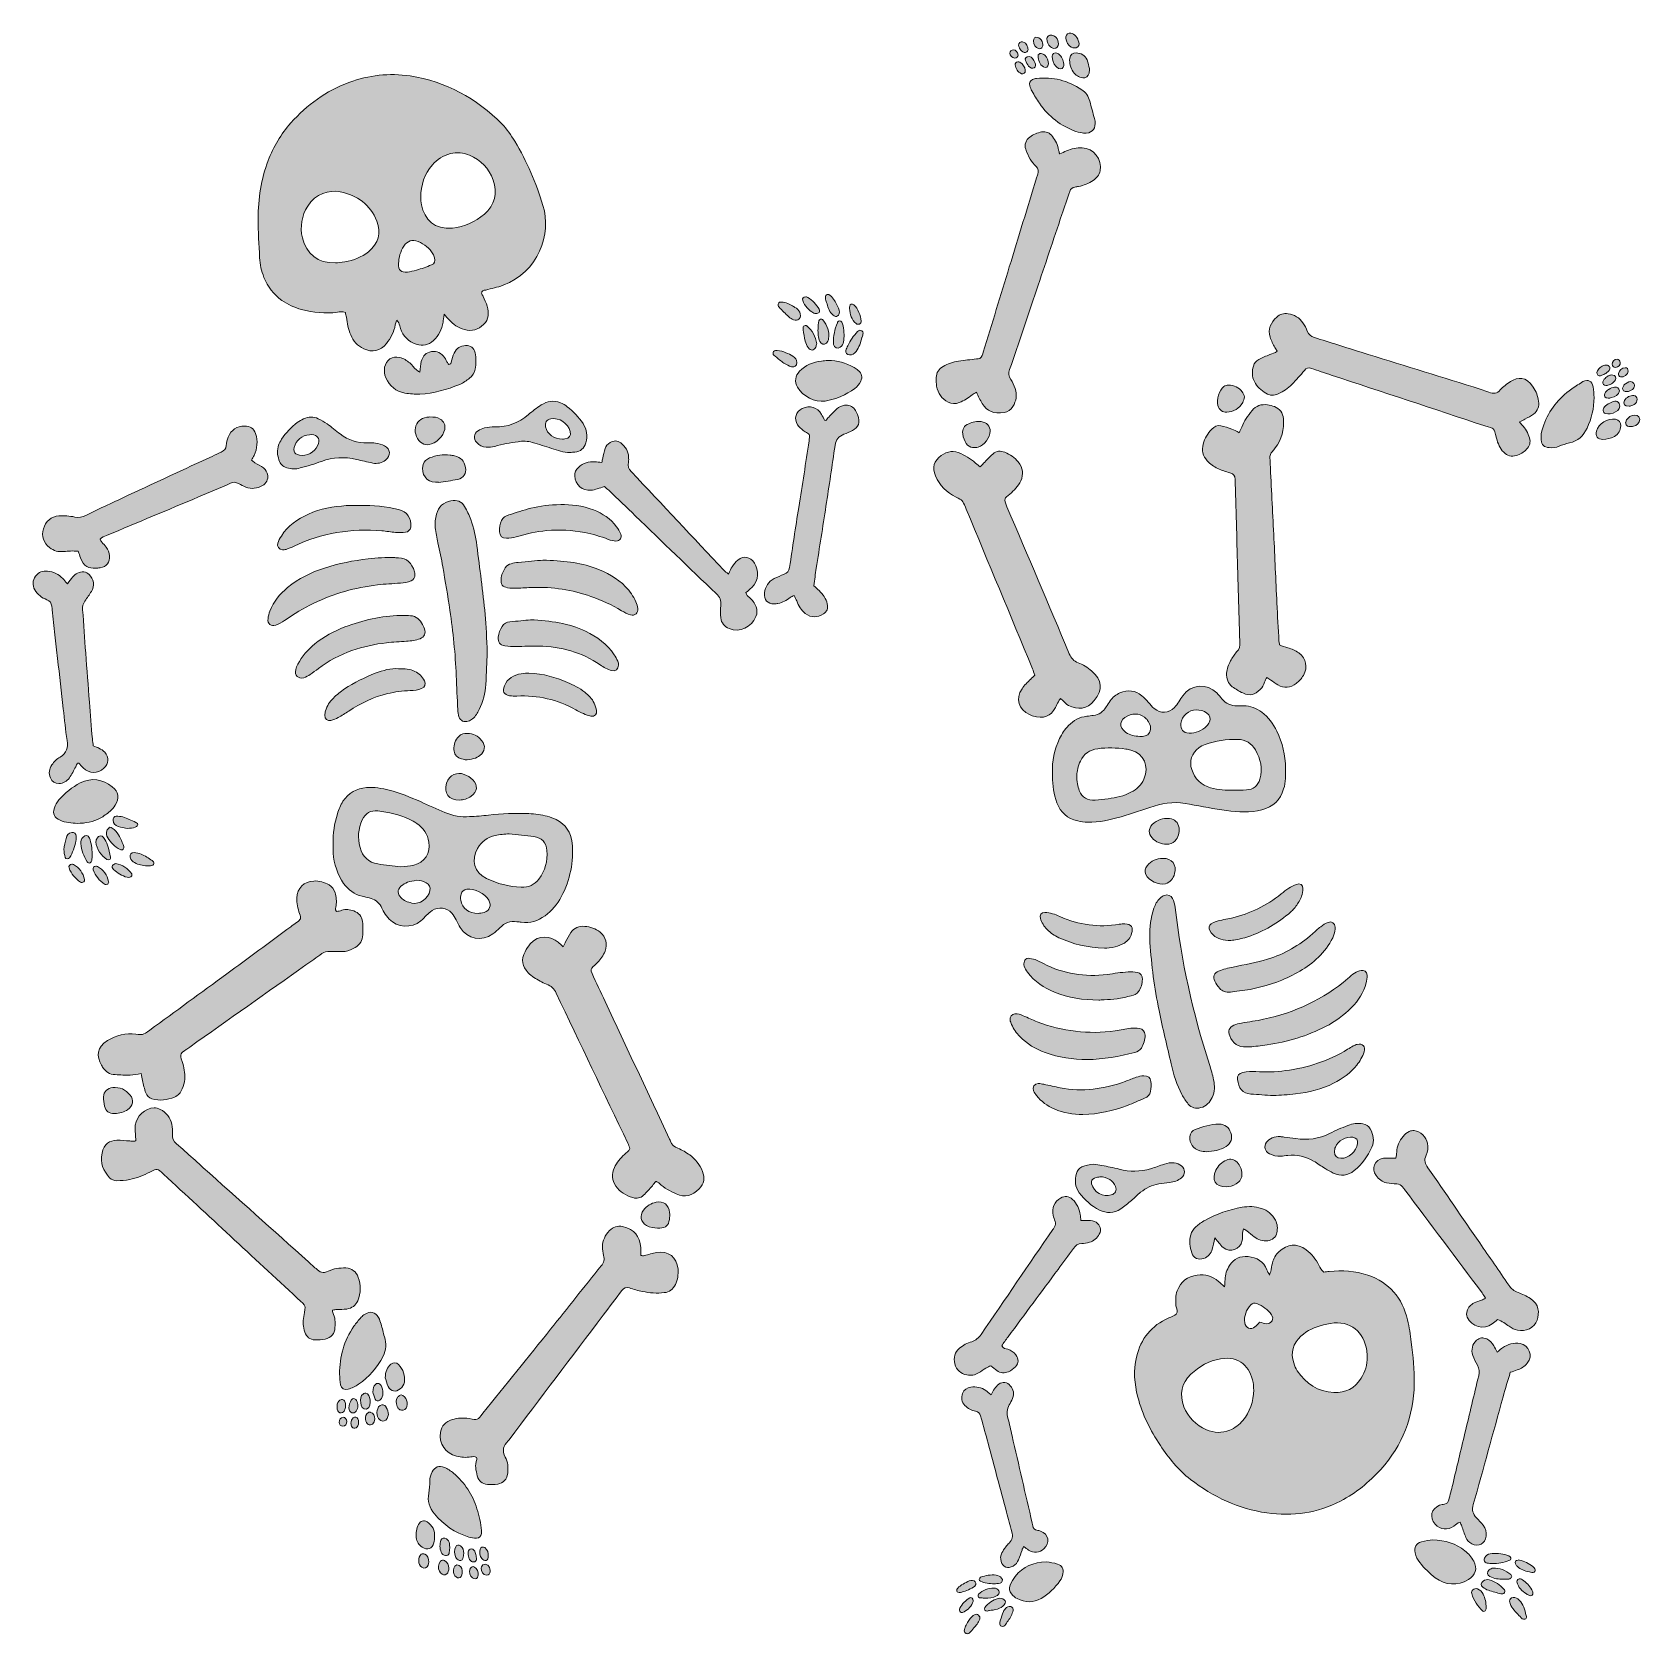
# Model space of a CAD drawing. Header units: inches. Extents: x -17 to -2.2, y 1.5 to 16.3.
import ezdxf

# ---------------------------------------------------------------- set-up
doc = ezdxf.new("R2010")
doc.units = ezdxf.units.IN
doc.header["$MEASUREMENT"] = 0
doc.layers.add('Layer 1', color=7, linetype='Continuous')

# ---------------------------------------------------------------- blocks, each defined once
blk = doc.blocks.new('block 2')
at = {"layer": 'Layer 1', "lineweight": 0}
for points, knots in [([(-6.827, 5.59), (-6.856, 5.566), (-6.883, 5.539), (-6.912, 5.515), (-6.944, 5.488), (-6.975, 5.459), (-7.01, 5.436), (-7.073, 5.395), (-7.14, 5.393), (-7.207, 5.426), (-7.281, 5.463), (-7.342, 5.519), (-7.392, 5.585), (-7.434, 5.639), (-7.433, 5.701), (-7.419, 5.763), (-7.412, 5.79), (-7.394, 5.809), (-7.369, 5.823), (-7.334, 5.841), (-7.297, 5.844), (-7.258, 5.848), (-7.208, 5.839), (-7.158, 5.831), (-7.108, 5.822), (-7.079, 5.816), (-7.051, 5.81), (-7.024, 5.802), (-6.927, 5.772), (-6.83, 5.78), (-6.735, 5.807), (-6.692, 5.819), (-6.65, 5.834), (-6.608, 5.849), (-6.579, 5.859), (-6.549, 5.865), (-6.517, 5.861), (-6.492, 5.859), (-6.47, 5.849), (-6.451, 5.833), (-6.414, 5.801), (-6.414, 5.754), (-6.45, 5.723), (-6.482, 5.697), (-6.519, 5.684), (-6.56, 5.679), (-6.593, 5.675), (-6.626, 5.67), (-6.659, 5.666), (-6.722, 5.656), (-6.777, 5.629), (-6.827, 5.59)], [0, 0, 0, 0, 1, 1, 1, 2, 2, 2, 3, 3, 3, 4, 4, 4, 5, 5, 5, 6, 6, 6, 7, 7, 7, 8, 8, 8, 9, 9, 9, 10, 10, 10, 11, 11, 11, 12, 12, 12, 13, 13, 13, 14, 14, 14, 15, 15, 15, 16, 16, 16, 17, 17, 17, 17]), ([(-7.058, 5.643), (-7.078, 5.696), (-7.132, 5.732), (-7.204, 5.732), (-7.213, 5.73), (-7.233, 5.727), (-7.252, 5.72), (-7.276, 5.712), (-7.285, 5.692), (-7.279, 5.667), (-7.26, 5.59), (-7.172, 5.541), (-7.097, 5.565), (-7.059, 5.577), (-7.045, 5.606), (-7.058, 5.643)], [0, 0, 0, 0, 1, 1, 1, 2, 2, 2, 3, 3, 3, 4, 4, 4, 5, 5, 5, 5])]:
    blk.add_open_spline(points, degree=3, knots=knots, dxfattribs=at)
blk = doc.blocks.new('block 3')
at = {"layer": 'Layer 1', "lineweight": 0}
for points, knots in [([(-4.332, 4.21), (-4.315, 4.082), (-4.303, 3.954), (-4.305, 3.825), (-4.312, 3.524), (-4.41, 3.26), (-4.614, 3.037), (-4.722, 2.919), (-4.842, 2.818), (-4.984, 2.745), (-5.198, 2.635), (-5.425, 2.601), (-5.663, 2.636), (-5.927, 2.674), (-6.159, 2.782), (-6.368, 2.945), (-6.48, 3.032), (-6.568, 3.141), (-6.645, 3.258), (-6.737, 3.396), (-6.811, 3.542), (-6.853, 3.703), (-6.885, 3.824), (-6.894, 3.947), (-6.865, 4.072), (-6.826, 4.241), (-6.727, 4.362), (-6.568, 4.432), (-6.544, 4.443), (-6.515, 4.45), (-6.498, 4.468), (-6.478, 4.489), (-6.5, 4.519), (-6.501, 4.545), (-6.504, 4.591), (-6.507, 4.638), (-6.49, 4.683), (-6.457, 4.768), (-6.393, 4.814), (-6.306, 4.827), (-6.232, 4.839), (-6.165, 4.816), (-6.108, 4.768), (-6.092, 4.756), (-6.078, 4.742), (-6.053, 4.719), (-6.051, 4.749), (-6.049, 4.767), (-6.049, 4.784), (-6.047, 4.832), (-6.034, 4.876), (-6.007, 4.916), (-5.967, 4.977), (-5.911, 5.005), (-5.837, 4.997), (-5.755, 4.989), (-5.694, 4.954), (-5.663, 4.874), (-5.658, 4.861), (-5.65, 4.848), (-5.639, 4.827), (-5.633, 4.844), (-5.629, 4.852), (-5.628, 4.859), (-5.622, 4.885), (-5.619, 4.912), (-5.612, 4.938), (-5.602, 4.98), (-5.581, 5.016), (-5.549, 5.045), (-5.478, 5.109), (-5.389, 5.126), (-5.3, 5.06), (-5.25, 5.022), (-5.214, 4.971), (-5.183, 4.917), (-5.171, 4.896), (-5.165, 4.871), (-5.139, 4.855), (-5.124, 4.856), (-5.107, 4.858), (-5.089, 4.86), (-4.969, 4.872), (-4.849, 4.865), (-4.734, 4.826), (-4.534, 4.758), (-4.414, 4.617), (-4.366, 4.413), (-4.35, 4.347), (-4.341, 4.278), (-4.332, 4.21)], [0, 0, 0, 0, 1, 1, 1, 2, 2, 2, 3, 3, 3, 4, 4, 4, 5, 5, 5, 6, 6, 6, 7, 7, 7, 8, 8, 8, 9, 9, 9, 10, 10, 10, 11, 11, 11, 12, 12, 12, 13, 13, 13, 14, 14, 14, 15, 15, 15, 16, 16, 16, 17, 17, 17, 18, 18, 18, 19, 19, 19, 20, 20, 20, 21, 21, 21, 22, 22, 22, 23, 23, 23, 24, 24, 24, 25, 25, 25, 26, 26, 26, 27, 27, 27, 28, 28, 28, 29, 29, 29, 30, 30, 30, 30]), ([(-5.621, 4.462), (-5.655, 4.51), (-5.702, 4.543), (-5.757, 4.564), (-5.777, 4.572), (-5.797, 4.569), (-5.812, 4.552), (-5.855, 4.506), (-5.875, 4.45), (-5.868, 4.388), (-5.861, 4.338), (-5.812, 4.319), (-5.773, 4.349), (-5.758, 4.361), (-5.746, 4.377), (-5.731, 4.393), (-5.705, 4.387), (-5.686, 4.38), (-5.666, 4.379), (-5.646, 4.378), (-5.627, 4.386), (-5.616, 4.405), (-5.604, 4.425), (-5.609, 4.444), (-5.621, 4.462)], [0, 0, 0, 0, 1, 1, 1, 2, 2, 2, 3, 3, 3, 4, 4, 4, 5, 5, 5, 6, 6, 6, 7, 7, 7, 8, 8, 8, 8]), ([(-4.739, 4.072), (-4.74, 4.092), (-4.74, 4.112), (-4.743, 4.132), (-4.765, 4.295), (-4.893, 4.415), (-5.078, 4.382), (-5.1, 4.378), (-5.122, 4.374), (-5.143, 4.368), (-5.219, 4.348), (-5.291, 4.319), (-5.349, 4.264), (-5.422, 4.196), (-5.449, 4.114), (-5.415, 4.017), (-5.407, 3.992), (-5.397, 3.967), (-5.383, 3.945), (-5.304, 3.823), (-5.192, 3.754), (-5.047, 3.746), (-4.939, 3.739), (-4.853, 3.784), (-4.794, 3.876), (-4.756, 3.936), (-4.738, 4.002), (-4.739, 4.072)], [0, 0, 0, 0, 1, 1, 1, 2, 2, 2, 3, 3, 3, 4, 4, 4, 5, 5, 5, 6, 6, 6, 7, 7, 7, 8, 8, 8, 9, 9, 9, 9]), ([(-5.785, 3.771), (-5.786, 3.784), (-5.786, 3.811), (-5.791, 3.837), (-5.819, 3.979), (-5.912, 4.086), (-6.091, 4.055), (-6.197, 4.037), (-6.287, 3.986), (-6.364, 3.913), (-6.452, 3.829), (-6.471, 3.727), (-6.428, 3.614), (-6.39, 3.514), (-6.318, 3.444), (-6.22, 3.402), (-6.15, 3.372), (-6.078, 3.369), (-6.006, 3.398), (-5.957, 3.417), (-5.917, 3.448), (-5.884, 3.488), (-5.82, 3.566), (-5.787, 3.656), (-5.785, 3.771)], [0, 0, 0, 0, 1, 1, 1, 2, 2, 2, 3, 3, 3, 4, 4, 4, 5, 5, 5, 6, 6, 6, 7, 7, 7, 8, 8, 8, 8])]:
    blk.add_open_spline(points, degree=3, knots=knots, dxfattribs=at)
blk = doc.blocks.new('block 4')
at = {"layer": 'Layer 1', "lineweight": 0}
for points, knots in [([(-5.639, 5.944), (-5.683, 5.966), (-5.694, 6.01), (-5.666, 6.05), (-5.642, 6.085), (-5.596, 6.105), (-5.538, 6.102), (-5.529, 6.101), (-5.516, 6.1), (-5.503, 6.098), (-5.468, 6.093), (-5.433, 6.088), (-5.397, 6.084), (-5.289, 6.069), (-5.185, 6.081), (-5.086, 6.131), (-5.031, 6.159), (-4.973, 6.182), (-4.916, 6.205), (-4.872, 6.223), (-4.825, 6.227), (-4.778, 6.22), (-4.747, 6.216), (-4.724, 6.2), (-4.71, 6.173), (-4.683, 6.119), (-4.67, 6.064), (-4.696, 6.006), (-4.733, 5.921), (-4.786, 5.848), (-4.858, 5.789), (-4.916, 5.742), (-4.982, 5.734), (-5.051, 5.767), (-5.077, 5.779), (-5.102, 5.794), (-5.127, 5.809), (-5.163, 5.831), (-5.197, 5.855), (-5.233, 5.877), (-5.306, 5.92), (-5.385, 5.937), (-5.47, 5.929), (-5.492, 5.927), (-5.514, 5.924), (-5.536, 5.922), (-5.572, 5.92), (-5.607, 5.928), (-5.639, 5.944)], [0, 0, 0, 0, 1, 1, 1, 2, 2, 2, 3, 3, 3, 4, 4, 4, 5, 5, 5, 6, 6, 6, 7, 7, 7, 8, 8, 8, 9, 9, 9, 10, 10, 10, 11, 11, 11, 12, 12, 12, 13, 13, 13, 14, 14, 14, 15, 15, 15, 16, 16, 16, 16]), ([(-5.04, 5.961), (-5.041, 5.925), (-5.018, 5.903), (-4.983, 5.903), (-4.909, 5.901), (-4.837, 5.965), (-4.827, 6.04), (-4.823, 6.07), (-4.839, 6.091), (-4.87, 6.096), (-4.932, 6.106), (-5.009, 6.064), (-5.032, 6.006), (-5.038, 5.992), (-5.04, 5.976), (-5.04, 5.961)], [0, 0, 0, 0, 1, 1, 1, 2, 2, 2, 3, 3, 3, 4, 4, 4, 5, 5, 5, 5])]:
    blk.add_open_spline(points, degree=3, knots=knots, dxfattribs=at)
blk = doc.blocks.new('block 5')
at = {"layer": 'Layer 1', "lineweight": 0}
for points, knots in [([(-7.263, 9.983), (-7.21, 9.989), (-7.172, 10.016), (-7.145, 10.06), (-7.133, 10.079), (-7.121, 10.098), (-7.108, 10.116), (-7.085, 10.149), (-7.055, 10.174), (-7.017, 10.19), (-6.944, 10.222), (-6.877, 10.211), (-6.816, 10.164), (-6.794, 10.147), (-6.776, 10.124), (-6.756, 10.103), (-6.738, 10.083), (-6.722, 10.062), (-6.701, 10.045), (-6.643, 9.997), (-6.568, 10.001), (-6.515, 10.056), (-6.5, 10.071), (-6.488, 10.09), (-6.475, 10.109), (-6.463, 10.127), (-6.452, 10.147), (-6.439, 10.164), (-6.361, 10.274), (-6.213, 10.279), (-6.126, 10.189), (-6.109, 10.171), (-6.093, 10.153), (-6.077, 10.134), (-6.041, 10.091), (-5.994, 10.07), (-5.937, 10.071), (-5.917, 10.071), (-5.897, 10.07), (-5.877, 10.071), (-5.814, 10.072), (-5.76, 10.049), (-5.71, 10.013), (-5.648, 9.967), (-5.604, 9.906), (-5.571, 9.837), (-5.519, 9.73), (-5.494, 9.615), (-5.491, 9.496), (-5.489, 9.432), (-5.489, 9.368), (-5.509, 9.305), (-5.54, 9.203), (-5.606, 9.139), (-5.71, 9.113), (-5.818, 9.087), (-5.927, 9.09), (-6.035, 9.105), (-6.149, 9.122), (-6.263, 9.142), (-6.375, 9.165), (-6.487, 9.188), (-6.595, 9.184), (-6.703, 9.147), (-6.804, 9.112), (-6.905, 9.079), (-7.007, 9.049), (-7.107, 9.019), (-7.21, 8.997), (-7.315, 8.999), (-7.346, 8.999), (-7.377, 9.004), (-7.407, 9.01), (-7.502, 9.03), (-7.564, 9.089), (-7.598, 9.178), (-7.628, 9.256), (-7.64, 9.337), (-7.639, 9.42), (-7.639, 9.428), (-7.639, 9.437), (-7.639, 9.454), (-7.644, 9.559), (-7.622, 9.667), (-7.574, 9.769), (-7.553, 9.814), (-7.526, 9.854), (-7.491, 9.889), (-7.444, 9.936), (-7.39, 9.969), (-7.322, 9.974), (-7.302, 9.975), (-7.283, 9.98), (-7.263, 9.983)], [0, 0, 0, 0, 1, 1, 1, 2, 2, 2, 3, 3, 3, 4, 4, 4, 5, 5, 5, 6, 6, 6, 7, 7, 7, 8, 8, 8, 9, 9, 9, 10, 10, 10, 11, 11, 11, 12, 12, 12, 13, 13, 13, 14, 14, 14, 15, 15, 15, 16, 16, 16, 17, 17, 17, 18, 18, 18, 19, 19, 19, 20, 20, 20, 21, 21, 21, 22, 22, 22, 23, 23, 23, 24, 24, 24, 25, 25, 25, 26, 26, 26, 27, 27, 27, 28, 28, 28, 29, 29, 29, 30, 30, 30, 31, 31, 31, 31]), ([(-6.962, 9.826), (-6.925, 9.8), (-6.882, 9.79), (-6.835, 9.789), (-6.801, 9.789), (-6.764, 9.79), (-6.744, 9.826), (-6.722, 9.867), (-6.741, 9.903), (-6.762, 9.937), (-6.766, 9.943), (-6.77, 9.947), (-6.775, 9.952), (-6.82, 9.998), (-6.881, 10.007), (-6.946, 9.978), (-7.024, 9.943), (-7.032, 9.876), (-6.962, 9.826)], [0, 0, 0, 0, 1, 1, 1, 2, 2, 2, 3, 3, 3, 4, 4, 4, 5, 5, 5, 6, 6, 6, 6]), ([(-6.381, 9.819), (-6.319, 9.82), (-6.264, 9.84), (-6.219, 9.884), (-6.208, 9.894), (-6.2, 9.909), (-6.193, 9.922), (-6.179, 9.954), (-6.188, 9.984), (-6.216, 10.004), (-6.246, 10.026), (-6.28, 10.034), (-6.315, 10.033), (-6.382, 10.038), (-6.448, 9.976), (-6.455, 9.907), (-6.461, 9.854), (-6.434, 9.819), (-6.381, 9.819)], [0, 0, 0, 0, 1, 1, 1, 2, 2, 2, 3, 3, 3, 4, 4, 4, 5, 5, 5, 6, 6, 6, 6]), ([(-7.222, 9.676), (-7.297, 9.666), (-7.349, 9.629), (-7.382, 9.562), (-7.404, 9.515), (-7.414, 9.465), (-7.415, 9.434), (-7.416, 9.371), (-7.407, 9.33), (-7.392, 9.291), (-7.365, 9.224), (-7.316, 9.196), (-7.245, 9.203), (-7.205, 9.207), (-7.165, 9.21), (-7.126, 9.215), (-7.053, 9.225), (-6.982, 9.239), (-6.916, 9.274), (-6.863, 9.301), (-6.822, 9.34), (-6.798, 9.395), (-6.745, 9.517), (-6.796, 9.629), (-6.918, 9.663), (-6.933, 9.668), (-6.948, 9.671), (-6.964, 9.673), (-7.05, 9.685), (-7.135, 9.686), (-7.222, 9.676)], [0, 0, 0, 0, 1, 1, 1, 2, 2, 2, 3, 3, 3, 4, 4, 4, 5, 5, 5, 6, 6, 6, 7, 7, 7, 8, 8, 8, 9, 9, 9, 10, 10, 10, 10]), ([(-6.232, 9.714), (-6.253, 9.707), (-6.273, 9.696), (-6.291, 9.684), (-6.355, 9.639), (-6.38, 9.558), (-6.356, 9.484), (-6.328, 9.396), (-6.268, 9.343), (-6.182, 9.316), (-6.111, 9.294), (-6.039, 9.291), (-5.965, 9.295), (-5.928, 9.295), (-5.89, 9.294), (-5.852, 9.296), (-5.787, 9.3), (-5.747, 9.333), (-5.727, 9.396), (-5.699, 9.492), (-5.72, 9.581), (-5.769, 9.664), (-5.805, 9.726), (-5.859, 9.76), (-5.932, 9.761), (-6.035, 9.762), (-6.136, 9.75), (-6.232, 9.714)], [0, 0, 0, 0, 1, 1, 1, 2, 2, 2, 3, 3, 3, 4, 4, 4, 5, 5, 5, 6, 6, 6, 7, 7, 7, 8, 8, 8, 9, 9, 9, 9])]:
    blk.add_open_spline(points, degree=3, knots=knots, dxfattribs=at)
blk = doc.blocks.new('block 6')
at = {"layer": 'Layer 1', "lineweight": 0}
for points, knots in [([(-14.947, 14.199), (-14.952, 14.319), (-14.96, 14.439), (-14.96, 14.559), (-14.959, 14.742), (-14.933, 14.922), (-14.867, 15.094), (-14.818, 15.222), (-14.75, 15.338), (-14.659, 15.44), (-14.509, 15.606), (-14.334, 15.736), (-14.123, 15.813), (-13.94, 15.88), (-13.753, 15.902), (-13.56, 15.873), (-13.227, 15.822), (-12.949, 15.667), (-12.713, 15.431), (-12.666, 15.384), (-12.629, 15.328), (-12.594, 15.271), (-12.483, 15.085), (-12.399, 14.888), (-12.335, 14.681), (-12.253, 14.416), (-12.377, 14.066), (-12.703, 13.945), (-12.755, 13.925), (-12.81, 13.915), (-12.863, 13.901), (-12.872, 13.899), (-12.882, 13.899), (-12.889, 13.895), (-12.895, 13.89), (-12.901, 13.88), (-12.9, 13.873), (-12.899, 13.863), (-12.891, 13.853), (-12.887, 13.843), (-12.874, 13.813), (-12.858, 13.783), (-12.849, 13.751), (-12.831, 13.691), (-12.833, 13.632), (-12.882, 13.584), (-12.931, 13.536), (-12.99, 13.517), (-13.059, 13.537), (-13.116, 13.553), (-13.163, 13.585), (-13.202, 13.629), (-13.213, 13.642), (-13.225, 13.654), (-13.247, 13.679), (-13.251, 13.643), (-13.253, 13.623), (-13.256, 13.604), (-13.266, 13.538), (-13.296, 13.482), (-13.344, 13.436), (-13.39, 13.394), (-13.441, 13.38), (-13.503, 13.402), (-13.576, 13.428), (-13.624, 13.474), (-13.648, 13.547), (-13.653, 13.564), (-13.657, 13.581), (-13.663, 13.598), (-13.665, 13.605), (-13.673, 13.61), (-13.683, 13.623), (-13.689, 13.603), (-13.693, 13.592), (-13.696, 13.58), (-13.709, 13.515), (-13.737, 13.458), (-13.778, 13.407), (-13.833, 13.34), (-13.909, 13.323), (-13.987, 13.36), (-14.045, 13.386), (-14.083, 13.431), (-14.107, 13.489), (-14.128, 13.54), (-14.139, 13.595), (-14.147, 13.65), (-14.149, 13.665), (-14.153, 13.679), (-14.156, 13.693), (-14.182, 13.708), (-14.207, 13.699), (-14.23, 13.696), (-14.342, 13.684), (-14.452, 13.694), (-14.56, 13.722), (-14.625, 13.74), (-14.686, 13.767), (-14.741, 13.806), (-14.817, 13.86), (-14.872, 13.931), (-14.906, 14.018), (-14.928, 14.077), (-14.945, 14.136), (-14.947, 14.199)], [0, 0, 0, 0, 1, 1, 1, 2, 2, 2, 3, 3, 3, 4, 4, 4, 5, 5, 5, 6, 6, 6, 7, 7, 7, 8, 8, 8, 9, 9, 9, 10, 10, 10, 11, 11, 11, 12, 12, 12, 13, 13, 13, 14, 14, 14, 15, 15, 15, 16, 16, 16, 17, 17, 17, 18, 18, 18, 19, 19, 19, 20, 20, 20, 21, 21, 21, 22, 22, 22, 23, 23, 23, 24, 24, 24, 25, 25, 25, 26, 26, 26, 27, 27, 27, 28, 28, 28, 29, 29, 29, 30, 30, 30, 31, 31, 31, 32, 32, 32, 33, 33, 33, 34, 34, 34, 35, 35, 35, 35]), ([(-13.462, 14.752), (-13.46, 14.735), (-13.46, 14.711), (-13.455, 14.687), (-13.425, 14.548), (-13.337, 14.455), (-13.169, 14.472), (-13.057, 14.483), (-12.959, 14.529), (-12.875, 14.6), (-12.779, 14.681), (-12.751, 14.796), (-12.794, 14.914), (-12.833, 15.022), (-12.907, 15.099), (-13.012, 15.143), (-13.069, 15.166), (-13.127, 15.174), (-13.188, 15.158), (-13.255, 15.141), (-13.31, 15.105), (-13.354, 15.053), (-13.427, 14.969), (-13.46, 14.87), (-13.462, 14.752)], [0, 0, 0, 0, 1, 1, 1, 2, 2, 2, 3, 3, 3, 4, 4, 4, 5, 5, 5, 6, 6, 6, 7, 7, 7, 8, 8, 8, 8]), ([(-14.552, 14.381), (-14.517, 14.233), (-14.411, 14.148), (-14.248, 14.151), (-14.227, 14.153), (-14.193, 14.154), (-14.161, 14.16), (-14.081, 14.176), (-14.006, 14.203), (-13.942, 14.254), (-13.852, 14.328), (-13.823, 14.427), (-13.866, 14.535), (-13.928, 14.688), (-14.045, 14.774), (-14.204, 14.806), (-14.304, 14.825), (-14.433, 14.79), (-14.503, 14.675), (-14.559, 14.584), (-14.576, 14.486), (-14.552, 14.381)], [0, 0, 0, 0, 1, 1, 1, 2, 2, 2, 3, 3, 3, 4, 4, 4, 5, 5, 5, 6, 6, 6, 7, 7, 7, 7]), ([(-13.667, 14.147), (-13.667, 14.082), (-13.644, 14.06), (-13.585, 14.067), (-13.557, 14.071), (-13.528, 14.075), (-13.5, 14.084), (-13.454, 14.098), (-13.408, 14.114), (-13.363, 14.133), (-13.333, 14.145), (-13.326, 14.167), (-13.334, 14.198), (-13.337, 14.211), (-13.343, 14.223), (-13.349, 14.235), (-13.382, 14.287), (-13.427, 14.325), (-13.485, 14.347), (-13.543, 14.369), (-13.582, 14.356), (-13.617, 14.305), (-13.651, 14.256), (-13.662, 14.199), (-13.667, 14.147)], [0, 0, 0, 0, 1, 1, 1, 2, 2, 2, 3, 3, 3, 4, 4, 4, 5, 5, 5, 6, 6, 6, 7, 7, 7, 8, 8, 8, 8])]:
    blk.add_open_spline(points, degree=3, knots=knots, dxfattribs=at)
blk = doc.blocks.new('block 7')
at = {"layer": 'Layer 1', "lineweight": 0}
for points, knots in [([(-14.269, 8.801), (-14.273, 8.895), (-14.256, 8.986), (-14.23, 9.076), (-14.218, 9.117), (-14.202, 9.155), (-14.178, 9.191), (-14.127, 9.269), (-14.054, 9.309), (-13.962, 9.317), (-13.89, 9.324), (-13.82, 9.311), (-13.751, 9.294), (-13.652, 9.268), (-13.558, 9.229), (-13.464, 9.188), (-13.389, 9.154), (-13.314, 9.122), (-13.239, 9.089), (-13.166, 9.057), (-13.09, 9.045), (-13.011, 9.05), (-12.953, 9.054), (-12.896, 9.056), (-12.838, 9.064), (-12.715, 9.08), (-12.59, 9.081), (-12.466, 9.078), (-12.408, 9.077), (-12.351, 9.068), (-12.295, 9.053), (-12.267, 9.045), (-12.24, 9.035), (-12.214, 9.023), (-12.125, 8.979), (-12.076, 8.905), (-12.067, 8.808), (-12.049, 8.633), (-12.084, 8.467), (-12.166, 8.312), (-12.202, 8.242), (-12.252, 8.183), (-12.316, 8.136), (-12.382, 8.089), (-12.454, 8.066), (-12.535, 8.078), (-12.549, 8.08), (-12.562, 8.08), (-12.575, 8.082), (-12.637, 8.09), (-12.689, 8.071), (-12.732, 8.027), (-12.752, 8.006), (-12.773, 7.986), (-12.797, 7.97), (-12.901, 7.896), (-13.029, 7.921), (-13.098, 8.028), (-13.112, 8.051), (-13.122, 8.076), (-13.136, 8.099), (-13.148, 8.12), (-13.159, 8.142), (-13.175, 8.16), (-13.222, 8.213), (-13.298, 8.223), (-13.357, 8.184), (-13.375, 8.172), (-13.391, 8.156), (-13.407, 8.141), (-13.425, 8.125), (-13.442, 8.107), (-13.46, 8.091), (-13.546, 8.016), (-13.682, 8.031), (-13.751, 8.104), (-13.77, 8.124), (-13.784, 8.146), (-13.799, 8.168), (-13.81, 8.185), (-13.818, 8.204), (-13.827, 8.221), (-13.85, 8.265), (-13.888, 8.291), (-13.936, 8.302), (-13.957, 8.307), (-13.979, 8.312), (-14.001, 8.316), (-14.074, 8.332), (-14.129, 8.375), (-14.172, 8.434), (-14.232, 8.518), (-14.259, 8.613), (-14.269, 8.714), (-14.271, 8.743), (-14.269, 8.772), (-14.269, 8.801)], [0, 0, 0, 0, 1, 1, 1, 2, 2, 2, 3, 3, 3, 4, 4, 4, 5, 5, 5, 6, 6, 6, 7, 7, 7, 8, 8, 8, 9, 9, 9, 10, 10, 10, 11, 11, 11, 12, 12, 12, 13, 13, 13, 14, 14, 14, 15, 15, 15, 16, 16, 16, 17, 17, 17, 18, 18, 18, 19, 19, 19, 20, 20, 20, 21, 21, 21, 22, 22, 22, 23, 23, 23, 24, 24, 24, 25, 25, 25, 26, 26, 26, 27, 27, 27, 28, 28, 28, 29, 29, 29, 30, 30, 30, 31, 31, 31, 32, 32, 32, 32]), ([(-14.021, 8.767), (-13.998, 8.681), (-13.944, 8.628), (-13.856, 8.614), (-13.786, 8.604), (-13.715, 8.596), (-13.645, 8.587), (-13.604, 8.592), (-13.564, 8.594), (-13.525, 8.603), (-13.428, 8.625), (-13.369, 8.716), (-13.386, 8.814), (-13.399, 8.888), (-13.436, 8.946), (-13.498, 8.988), (-13.52, 9.002), (-13.543, 9.016), (-13.567, 9.027), (-13.659, 9.069), (-13.757, 9.089), (-13.856, 9.102), (-13.927, 9.11), (-13.969, 9.085), (-14, 9.02), (-14.038, 8.938), (-14.045, 8.854), (-14.021, 8.767)], [0, 0, 0, 0, 1, 1, 1, 2, 2, 2, 3, 3, 3, 4, 4, 4, 5, 5, 5, 6, 6, 6, 7, 7, 7, 8, 8, 8, 9, 9, 9, 9]), ([(-12.856, 8.481), (-12.756, 8.432), (-12.648, 8.406), (-12.536, 8.399), (-12.468, 8.395), (-12.415, 8.423), (-12.374, 8.475), (-12.313, 8.552), (-12.29, 8.64), (-12.298, 8.737), (-12.305, 8.811), (-12.347, 8.857), (-12.419, 8.867), (-12.494, 8.876), (-12.569, 8.884), (-12.647, 8.893), (-12.688, 8.888), (-12.733, 8.885), (-12.776, 8.876), (-12.846, 8.86), (-12.901, 8.82), (-12.938, 8.757), (-12.999, 8.649), (-12.968, 8.536), (-12.856, 8.481)], [0, 0, 0, 0, 1, 1, 1, 2, 2, 2, 3, 3, 3, 4, 4, 4, 5, 5, 5, 6, 6, 6, 7, 7, 7, 8, 8, 8, 8]), ([(-13.41, 8.44), (-13.438, 8.457), (-13.468, 8.462), (-13.5, 8.464), (-13.528, 8.458), (-13.557, 8.455), (-13.583, 8.445), (-13.605, 8.437), (-13.627, 8.424), (-13.644, 8.408), (-13.679, 8.377), (-13.677, 8.337), (-13.644, 8.304), (-13.617, 8.276), (-13.582, 8.263), (-13.545, 8.254), (-13.472, 8.238), (-13.39, 8.294), (-13.377, 8.368), (-13.371, 8.4), (-13.382, 8.424), (-13.41, 8.44)], [0, 0, 0, 0, 1, 1, 1, 2, 2, 2, 3, 3, 3, 4, 4, 4, 5, 5, 5, 6, 6, 6, 7, 7, 7, 7]), ([(-13.092, 8.279), (-13.079, 8.204), (-13.02, 8.158), (-12.929, 8.158), (-12.919, 8.16), (-12.896, 8.161), (-12.876, 8.168), (-12.824, 8.187), (-12.809, 8.23), (-12.835, 8.28), (-12.867, 8.341), (-12.97, 8.393), (-13.037, 8.382), (-13.064, 8.378), (-13.083, 8.362), (-13.089, 8.337), (-13.094, 8.319), (-13.096, 8.297), (-13.092, 8.279)], [0, 0, 0, 0, 1, 1, 1, 2, 2, 2, 3, 3, 3, 4, 4, 4, 5, 5, 5, 6, 6, 6, 6])]:
    blk.add_open_spline(points, degree=3, knots=knots, dxfattribs=at)
blk = doc.blocks.new('block 8')
at = {"layer": 'Layer 1', "lineweight": 0}
for points, knots in [([(-12.352, 12.842), (-12.297, 12.878), (-12.236, 12.887), (-12.174, 12.863), (-12.151, 12.854), (-12.13, 12.841), (-12.111, 12.826), (-12.054, 12.782), (-12.006, 12.73), (-11.966, 12.671), (-11.93, 12.616), (-11.922, 12.557), (-11.941, 12.493), (-11.956, 12.442), (-11.988, 12.414), (-12.04, 12.408), (-12.056, 12.407), (-12.071, 12.406), (-12.087, 12.405), (-12.145, 12.405), (-12.2, 12.424), (-12.255, 12.442), (-12.314, 12.461), (-12.373, 12.479), (-12.433, 12.497), (-12.476, 12.511), (-12.52, 12.51), (-12.565, 12.504), (-12.637, 12.493), (-12.709, 12.481), (-12.78, 12.461), (-12.805, 12.454), (-12.833, 12.452), (-12.859, 12.452), (-12.893, 12.453), (-12.923, 12.47), (-12.946, 12.496), (-12.978, 12.532), (-12.973, 12.579), (-12.933, 12.605), (-12.915, 12.617), (-12.894, 12.626), (-12.873, 12.631), (-12.842, 12.637), (-12.811, 12.641), (-12.78, 12.64), (-12.661, 12.638), (-12.559, 12.676), (-12.469, 12.754), (-12.432, 12.786), (-12.392, 12.815), (-12.352, 12.842)], [0, 0, 0, 0, 1, 1, 1, 2, 2, 2, 3, 3, 3, 4, 4, 4, 5, 5, 5, 6, 6, 6, 7, 7, 7, 8, 8, 8, 9, 9, 9, 10, 10, 10, 11, 11, 11, 12, 12, 12, 13, 13, 13, 14, 14, 14, 15, 15, 15, 16, 16, 16, 17, 17, 17, 17]), ([(-12.311, 12.641), (-12.297, 12.574), (-12.234, 12.528), (-12.154, 12.528), (-12.15, 12.528), (-12.141, 12.529), (-12.132, 12.53), (-12.09, 12.536), (-12.075, 12.557), (-12.085, 12.599), (-12.103, 12.675), (-12.186, 12.728), (-12.263, 12.714), (-12.301, 12.707), (-12.319, 12.679), (-12.311, 12.641)], [0, 0, 0, 0, 1, 1, 1, 2, 2, 2, 3, 3, 3, 4, 4, 4, 5, 5, 5, 5])]:
    blk.add_open_spline(points, degree=3, knots=knots, dxfattribs=at)
blk = doc.blocks.new('block 9')
at = {"layer": 'Layer 1', "lineweight": 0}
for points, knots in [([(-13.877, 12.49), (-13.849, 12.485), (-13.819, 12.479), (-13.795, 12.466), (-13.739, 12.437), (-13.735, 12.375), (-13.785, 12.335), (-13.82, 12.308), (-13.861, 12.298), (-13.904, 12.307), (-13.954, 12.317), (-14.004, 12.329), (-14.054, 12.341), (-14.163, 12.365), (-14.269, 12.362), (-14.375, 12.323), (-14.439, 12.299), (-14.506, 12.28), (-14.572, 12.262), (-14.613, 12.25), (-14.655, 12.25), (-14.697, 12.264), (-14.734, 12.276), (-14.759, 12.298), (-14.768, 12.336), (-14.775, 12.361), (-14.78, 12.387), (-14.783, 12.401), (-14.782, 12.455), (-14.767, 12.493), (-14.744, 12.526), (-14.704, 12.585), (-14.656, 12.638), (-14.599, 12.681), (-14.581, 12.694), (-14.561, 12.704), (-14.541, 12.714), (-14.497, 12.735), (-14.45, 12.737), (-14.406, 12.716), (-14.378, 12.703), (-14.351, 12.687), (-14.325, 12.669), (-14.284, 12.639), (-14.245, 12.607), (-14.204, 12.575), (-14.129, 12.518), (-14.045, 12.489), (-13.95, 12.492), (-13.925, 12.493), (-13.9, 12.494), (-13.877, 12.49)], [0, 0, 0, 0, 1, 1, 1, 2, 2, 2, 3, 3, 3, 4, 4, 4, 5, 5, 5, 6, 6, 6, 7, 7, 7, 8, 8, 8, 9, 9, 9, 10, 10, 10, 11, 11, 11, 12, 12, 12, 13, 13, 13, 14, 14, 14, 15, 15, 15, 16, 16, 16, 17, 17, 17, 17]), ([(-14.464, 12.569), (-14.528, 12.573), (-14.595, 12.534), (-14.619, 12.476), (-14.647, 12.406), (-14.624, 12.382), (-14.554, 12.378), (-14.484, 12.379), (-14.421, 12.425), (-14.404, 12.488), (-14.392, 12.534), (-14.416, 12.566), (-14.464, 12.569)], [0, 0, 0, 0, 1, 1, 1, 2, 2, 2, 3, 3, 3, 4, 4, 4, 4])]:
    blk.add_open_spline(points, degree=3, knots=knots, dxfattribs=at)

msp = doc.modelspace()

# ---------------------------------------------------------------- hatches: boundary and pattern name
at = {"layer": 'Layer 1', "true_color": 0xffffff}
h = msp.add_hatch(color=7, dxfattribs=at)
h.dxf.hatch_style = 2
edge = h.paths.add_edge_path()
edge.add_spline(control_points=[(-6.622, 8.665), (-6.538, 8.667), (-6.492, 8.608), (-6.514, 8.525), (-6.526, 8.48), (-6.55, 8.445), (-6.598, 8.432), (-6.66, 8.416), (-6.752, 8.459), (-6.778, 8.517), (-6.79, 8.546), (-6.786, 8.573), (-6.767, 8.598), (-6.73, 8.645), (-6.68, 8.664), (-6.622, 8.665)], knot_values=[0, 0, 0, 0, 1, 1, 1, 2, 2, 2, 3, 3, 3, 4, 4, 4, 5, 5, 5, 5], degree=3, periodic=1)
edge = h.paths.add_edge_path()
edge.add_spline(control_points=[(-8.321, 1.694), (-8.332, 1.703), (-8.346, 1.705), (-8.358, 1.697), (-8.373, 1.688), (-8.388, 1.678), (-8.398, 1.664), (-8.407, 1.653), (-8.415, 1.64), (-8.421, 1.627), (-8.424, 1.623), (-8.427, 1.618), (-8.429, 1.613), (-8.437, 1.599), (-8.445, 1.586), (-8.448, 1.571), (-8.449, 1.567), (-8.45, 1.562), (-8.451, 1.558), (-8.453, 1.547), (-8.451, 1.535), (-8.441, 1.529), (-8.44, 1.529), (-8.44, 1.528), (-8.439, 1.528), (-8.432, 1.522), (-8.422, 1.522), (-8.413, 1.526), (-8.408, 1.527), (-8.404, 1.529), (-8.4, 1.533), (-8.388, 1.547), (-8.376, 1.561), (-8.364, 1.576), (-8.354, 1.588), (-8.344, 1.599), (-8.334, 1.611), (-8.323, 1.625), (-8.317, 1.642), (-8.31, 1.658), (-8.304, 1.672), (-8.309, 1.684), (-8.321, 1.694)], knot_values=[0, 0, 0, 0, 1, 1, 1, 2, 2, 2, 3, 3, 3, 4, 4, 4, 5, 5, 5, 6, 6, 6, 7, 7, 7, 8, 8, 8, 9, 9, 9, 10, 10, 10, 11, 11, 11, 12, 12, 12, 13, 13, 13, 14, 14, 14, 14], degree=3, periodic=1)
edge = h.paths.add_edge_path()
edge.add_spline(control_points=[(-7.237, 5.313), (-7.258, 5.327), (-7.282, 5.331), (-7.307, 5.331), (-7.329, 5.331), (-7.351, 5.331), (-7.377, 5.331), (-7.379, 5.35), (-7.382, 5.367), (-7.384, 5.384), (-7.392, 5.438), (-7.414, 5.486), (-7.454, 5.524), (-7.488, 5.555), (-7.525, 5.558), (-7.564, 5.536), (-7.622, 5.503), (-7.649, 5.444), (-7.633, 5.377), (-7.628, 5.358), (-7.621, 5.339), (-7.614, 5.321), (-7.606, 5.302), (-7.609, 5.286), (-7.62, 5.27), (-7.625, 5.263), (-7.629, 5.255), (-7.635, 5.248), (-7.856, 4.925), (-8.077, 4.603), (-8.297, 4.28), (-8.32, 4.247), (-8.346, 4.225), (-8.384, 4.213), (-8.425, 4.201), (-8.463, 4.182), (-8.495, 4.154), (-8.539, 4.115), (-8.553, 4.066), (-8.539, 4.009), (-8.524, 3.952), (-8.487, 3.918), (-8.428, 3.907), (-8.39, 3.899), (-8.353, 3.906), (-8.32, 3.926), (-8.297, 3.94), (-8.275, 3.956), (-8.252, 3.97), (-8.238, 3.979), (-8.222, 3.985), (-8.207, 3.992), (-8.187, 3.975), (-8.17, 3.96), (-8.152, 3.947), (-8.119, 3.923), (-8.081, 3.92), (-8.045, 3.937), (-8.021, 3.947), (-7.999, 3.964), (-7.98, 3.983), (-7.949, 4.015), (-7.949, 4.054), (-7.976, 4.092), (-7.995, 4.118), (-8.022, 4.132), (-8.052, 4.143), (-8.07, 4.15), (-8.093, 4.147), (-8.106, 4.174), (-8.092, 4.203), (-8.069, 4.23), (-8.048, 4.258), (-7.895, 4.465), (-7.741, 4.672), (-7.588, 4.879), (-7.54, 4.943), (-7.493, 5.007), (-7.447, 5.073), (-7.427, 5.1), (-7.404, 5.116), (-7.37, 5.117), (-7.346, 5.117), (-7.321, 5.123), (-7.298, 5.129), (-7.257, 5.14), (-7.228, 5.167), (-7.208, 5.203), (-7.185, 5.243), (-7.198, 5.288), (-7.237, 5.313)], knot_values=[0, 0, 0, 0, 1, 1, 1, 2, 2, 2, 3, 3, 3, 4, 4, 4, 5, 5, 5, 6, 6, 6, 7, 7, 7, 8, 8, 8, 9, 9, 9, 10, 10, 10, 11, 11, 11, 12, 12, 12, 13, 13, 13, 14, 14, 14, 15, 15, 15, 16, 16, 16, 17, 17, 17, 18, 18, 18, 19, 19, 19, 20, 20, 20, 21, 21, 21, 22, 22, 22, 23, 23, 23, 24, 24, 24, 25, 25, 25, 26, 26, 26, 27, 27, 27, 28, 28, 28, 29, 29, 29, 30, 30, 30, 30], degree=3, periodic=1)
edge = h.paths.add_edge_path()
edge.add_spline(control_points=[(-8.013, 1.767), (-8.026, 1.777), (-8.05, 1.776), (-8.063, 1.764), (-8.074, 1.753), (-8.086, 1.741), (-8.092, 1.728), (-8.103, 1.701), (-8.111, 1.672), (-8.118, 1.65), (-8.128, 1.626), (-8.131, 1.593), (-8.101, 1.589), (-8.082, 1.587), (-8.072, 1.607), (-8.063, 1.621), (-8.061, 1.624), (-8.059, 1.628), (-8.057, 1.632), (-8.035, 1.66), (-8.016, 1.69), (-8.005, 1.725), (-8, 1.74), (-7.998, 1.756), (-8.013, 1.767)], knot_values=[0, 0, 0, 0, 1, 1, 1, 2, 2, 2, 3, 3, 3, 4, 4, 4, 5, 5, 5, 6, 6, 6, 7, 7, 7, 8, 8, 8, 8], degree=3, periodic=1)
edge = h.paths.add_edge_path()
edge.add_spline(control_points=[(-8.139, 1.847), (-8.14, 1.847), (-8.14, 1.847), (-8.141, 1.846), (-8.19, 1.833), (-8.232, 1.806), (-8.263, 1.764), (-8.267, 1.759), (-8.267, 1.746), (-8.264, 1.74), (-8.26, 1.735), (-8.248, 1.731), (-8.241, 1.732), (-8.236, 1.733), (-8.231, 1.735), (-8.225, 1.736), (-8.224, 1.736), (-8.223, 1.736), (-8.221, 1.736), (-8.176, 1.742), (-8.115, 1.751), (-8.083, 1.789), (-8.05, 1.828), (-8.103, 1.857), (-8.139, 1.847)], knot_values=[0, 0, 0, 0, 1, 1, 1, 2, 2, 2, 3, 3, 3, 4, 4, 4, 5, 5, 5, 6, 6, 6, 7, 7, 7, 8, 8, 8, 8], degree=3, periodic=1)
edge = h.paths.add_edge_path()
edge.add_spline(control_points=[(-7.593, 2.165), (-7.626, 2.176), (-7.662, 2.179), (-7.697, 2.186), (-7.813, 2.181), (-7.91, 2.141), (-7.983, 2.051), (-8.003, 2.027), (-8.016, 1.998), (-8.029, 1.97), (-8.042, 1.942), (-8.036, 1.912), (-8.016, 1.889), (-8.002, 1.872), (-7.985, 1.856), (-7.966, 1.846), (-7.893, 1.81), (-7.817, 1.805), (-7.744, 1.848), (-7.674, 1.889), (-7.617, 1.945), (-7.57, 2.01), (-7.556, 2.029), (-7.547, 2.053), (-7.543, 2.076), (-7.534, 2.121), (-7.55, 2.15), (-7.593, 2.165)], knot_values=[0, 0, 0, 0, 1, 1, 1, 2, 2, 2, 3, 3, 3, 4, 4, 4, 5, 5, 5, 6, 6, 6, 7, 7, 7, 8, 8, 8, 9, 9, 9, 9], degree=3, periodic=1)
edge = h.paths.add_edge_path()
edge.add_spline(control_points=[(-3.838, 3.37), (-3.876, 3.212), (-3.913, 3.055), (-3.951, 2.897), (-3.962, 2.85), (-3.975, 2.802), (-3.986, 2.755), (-3.991, 2.733), (-4.004, 2.72), (-4.026, 2.717), (-4.041, 2.714), (-4.057, 2.711), (-4.071, 2.706), (-4.149, 2.676), (-4.168, 2.594), (-4.113, 2.533), (-4.064, 2.48), (-3.999, 2.473), (-3.939, 2.514), (-3.921, 2.527), (-3.91, 2.549), (-3.881, 2.55), (-3.877, 2.538), (-3.872, 2.527), (-3.868, 2.515), (-3.855, 2.479), (-3.843, 2.444), (-3.829, 2.409), (-3.818, 2.384), (-3.799, 2.365), (-3.775, 2.352), (-3.713, 2.319), (-3.651, 2.352), (-3.643, 2.421), (-3.639, 2.458), (-3.648, 2.492), (-3.67, 2.522), (-3.689, 2.546), (-3.71, 2.57), (-3.732, 2.591), (-3.768, 2.626), (-3.774, 2.665), (-3.761, 2.712), (-3.668, 3.044), (-3.578, 3.375), (-3.486, 3.706), (-3.465, 3.781), (-3.443, 3.855), (-3.42, 3.931), (-3.398, 3.939), (-3.377, 3.946), (-3.356, 3.953), (-3.32, 3.965), (-3.288, 3.985), (-3.263, 4.015), (-3.205, 4.083), (-3.251, 4.185), (-3.328, 4.196), (-3.388, 4.205), (-3.442, 4.191), (-3.491, 4.157), (-3.506, 4.147), (-3.519, 4.135), (-3.54, 4.118), (-3.553, 4.141), (-3.562, 4.158), (-3.572, 4.175), (-3.587, 4.203), (-3.608, 4.225), (-3.637, 4.239), (-3.672, 4.255), (-3.702, 4.25), (-3.73, 4.226), (-3.77, 4.191), (-3.784, 4.138), (-3.765, 4.087), (-3.753, 4.056), (-3.739, 4.025), (-3.723, 3.996), (-3.705, 3.965), (-3.703, 3.934), (-3.711, 3.9), (-3.754, 3.723), (-3.796, 3.546), (-3.838, 3.37)], knot_values=[0, 0, 0, 0, 1, 1, 1, 2, 2, 2, 3, 3, 3, 4, 4, 4, 5, 5, 5, 6, 6, 6, 7, 7, 7, 8, 8, 8, 9, 9, 9, 10, 10, 10, 11, 11, 11, 12, 12, 12, 13, 13, 13, 14, 14, 14, 15, 15, 15, 16, 16, 16, 17, 17, 17, 18, 18, 18, 19, 19, 19, 20, 20, 20, 21, 21, 21, 22, 22, 22, 23, 23, 23, 24, 24, 24, 25, 25, 25, 26, 26, 26, 27, 27, 27, 28, 28, 28, 28], degree=3, periodic=1)
edge = h.paths.add_edge_path()
edge.add_spline(control_points=[(-6.827, 5.59), (-6.856, 5.566), (-6.883, 5.539), (-6.912, 5.515), (-6.944, 5.488), (-6.975, 5.459), (-7.01, 5.436), (-7.073, 5.395), (-7.14, 5.393), (-7.207, 5.426), (-7.281, 5.463), (-7.342, 5.519), (-7.392, 5.585), (-7.434, 5.639), (-7.433, 5.701), (-7.419, 5.763), (-7.412, 5.79), (-7.394, 5.809), (-7.369, 5.823), (-7.334, 5.841), (-7.297, 5.844), (-7.258, 5.848), (-7.208, 5.839), (-7.158, 5.831), (-7.108, 5.822), (-7.079, 5.816), (-7.051, 5.81), (-7.024, 5.802), (-6.927, 5.772), (-6.83, 5.78), (-6.735, 5.807), (-6.692, 5.819), (-6.65, 5.834), (-6.608, 5.849), (-6.579, 5.859), (-6.549, 5.865), (-6.517, 5.861), (-6.492, 5.859), (-6.47, 5.849), (-6.451, 5.833), (-6.414, 5.801), (-6.414, 5.754), (-6.45, 5.723), (-6.482, 5.697), (-6.519, 5.684), (-6.56, 5.679), (-6.593, 5.675), (-6.626, 5.67), (-6.659, 5.666), (-6.722, 5.656), (-6.777, 5.629), (-6.827, 5.59)], knot_values=[0, 0, 0, 0, 1, 1, 1, 2, 2, 2, 3, 3, 3, 4, 4, 4, 5, 5, 5, 6, 6, 6, 7, 7, 7, 8, 8, 8, 9, 9, 9, 10, 10, 10, 11, 11, 11, 12, 12, 12, 13, 13, 13, 14, 14, 14, 15, 15, 15, 16, 16, 16, 17, 17, 17, 17], degree=3, periodic=1)
edge = h.paths.add_edge_path()
edge.add_spline(control_points=[(-7.058, 5.643), (-7.078, 5.696), (-7.132, 5.732), (-7.204, 5.732), (-7.213, 5.73), (-7.233, 5.727), (-7.252, 5.72), (-7.276, 5.712), (-7.285, 5.692), (-7.279, 5.667), (-7.26, 5.59), (-7.172, 5.541), (-7.097, 5.565), (-7.059, 5.577), (-7.045, 5.606), (-7.058, 5.643)], knot_values=[0, 0, 0, 0, 1, 1, 1, 2, 2, 2, 3, 3, 3, 4, 4, 4, 5, 5, 5, 5], degree=3, periodic=1)
edge = h.paths.add_edge_path()
edge.add_spline(control_points=[(-4.332, 4.21), (-4.315, 4.082), (-4.303, 3.954), (-4.305, 3.825), (-4.312, 3.524), (-4.41, 3.26), (-4.614, 3.037), (-4.722, 2.919), (-4.842, 2.818), (-4.984, 2.745), (-5.198, 2.635), (-5.425, 2.601), (-5.663, 2.636), (-5.927, 2.674), (-6.159, 2.782), (-6.368, 2.945), (-6.48, 3.032), (-6.568, 3.141), (-6.645, 3.258), (-6.737, 3.396), (-6.811, 3.542), (-6.853, 3.703), (-6.885, 3.824), (-6.894, 3.947), (-6.865, 4.072), (-6.826, 4.241), (-6.727, 4.362), (-6.568, 4.432), (-6.544, 4.443), (-6.515, 4.45), (-6.498, 4.468), (-6.478, 4.489), (-6.5, 4.519), (-6.501, 4.545), (-6.504, 4.591), (-6.507, 4.638), (-6.49, 4.683), (-6.457, 4.768), (-6.393, 4.814), (-6.306, 4.827), (-6.232, 4.839), (-6.165, 4.816), (-6.108, 4.768), (-6.092, 4.756), (-6.078, 4.742), (-6.053, 4.719), (-6.051, 4.749), (-6.049, 4.767), (-6.049, 4.784), (-6.047, 4.832), (-6.034, 4.876), (-6.007, 4.916), (-5.967, 4.977), (-5.911, 5.005), (-5.837, 4.997), (-5.755, 4.989), (-5.694, 4.954), (-5.663, 4.874), (-5.658, 4.861), (-5.65, 4.848), (-5.639, 4.827), (-5.633, 4.844), (-5.629, 4.852), (-5.628, 4.859), (-5.622, 4.885), (-5.619, 4.912), (-5.612, 4.938), (-5.602, 4.98), (-5.581, 5.016), (-5.549, 5.045), (-5.478, 5.109), (-5.389, 5.126), (-5.3, 5.06), (-5.25, 5.022), (-5.214, 4.971), (-5.183, 4.917), (-5.171, 4.896), (-5.165, 4.871), (-5.139, 4.855), (-5.124, 4.856), (-5.107, 4.858), (-5.089, 4.86), (-4.969, 4.872), (-4.849, 4.865), (-4.734, 4.826), (-4.534, 4.758), (-4.414, 4.617), (-4.366, 4.413), (-4.35, 4.347), (-4.341, 4.278), (-4.332, 4.21)], knot_values=[0, 0, 0, 0, 1, 1, 1, 2, 2, 2, 3, 3, 3, 4, 4, 4, 5, 5, 5, 6, 6, 6, 7, 7, 7, 8, 8, 8, 9, 9, 9, 10, 10, 10, 11, 11, 11, 12, 12, 12, 13, 13, 13, 14, 14, 14, 15, 15, 15, 16, 16, 16, 17, 17, 17, 18, 18, 18, 19, 19, 19, 20, 20, 20, 21, 21, 21, 22, 22, 22, 23, 23, 23, 24, 24, 24, 25, 25, 25, 26, 26, 26, 27, 27, 27, 28, 28, 28, 29, 29, 29, 30, 30, 30, 30], degree=3, periodic=1)
edge = h.paths.add_edge_path()
edge.add_spline(control_points=[(-5.785, 3.771), (-5.786, 3.784), (-5.786, 3.811), (-5.791, 3.837), (-5.819, 3.979), (-5.912, 4.086), (-6.091, 4.055), (-6.197, 4.037), (-6.287, 3.986), (-6.364, 3.913), (-6.452, 3.829), (-6.471, 3.727), (-6.428, 3.614), (-6.39, 3.514), (-6.318, 3.444), (-6.22, 3.402), (-6.15, 3.372), (-6.078, 3.369), (-6.006, 3.398), (-5.957, 3.417), (-5.917, 3.448), (-5.884, 3.488), (-5.82, 3.566), (-5.787, 3.656), (-5.785, 3.771)], knot_values=[0, 0, 0, 0, 1, 1, 1, 2, 2, 2, 3, 3, 3, 4, 4, 4, 5, 5, 5, 6, 6, 6, 7, 7, 7, 8, 8, 8, 8], degree=3, periodic=1)
edge = h.paths.add_edge_path()
edge.add_spline(control_points=[(-5.621, 4.462), (-5.655, 4.51), (-5.702, 4.543), (-5.757, 4.564), (-5.777, 4.572), (-5.797, 4.569), (-5.812, 4.552), (-5.855, 4.506), (-5.875, 4.45), (-5.868, 4.388), (-5.861, 4.338), (-5.812, 4.319), (-5.773, 4.349), (-5.758, 4.361), (-5.746, 4.377), (-5.731, 4.393), (-5.705, 4.387), (-5.686, 4.38), (-5.666, 4.379), (-5.646, 4.378), (-5.627, 4.386), (-5.616, 4.405), (-5.604, 4.425), (-5.609, 4.444), (-5.621, 4.462)], knot_values=[0, 0, 0, 0, 1, 1, 1, 2, 2, 2, 3, 3, 3, 4, 4, 4, 5, 5, 5, 6, 6, 6, 7, 7, 7, 8, 8, 8, 8], degree=3, periodic=1)
edge = h.paths.add_edge_path()
edge.add_spline(control_points=[(-4.739, 4.072), (-4.74, 4.092), (-4.74, 4.112), (-4.743, 4.132), (-4.765, 4.295), (-4.893, 4.415), (-5.078, 4.382), (-5.1, 4.378), (-5.122, 4.374), (-5.143, 4.368), (-5.219, 4.348), (-5.291, 4.319), (-5.349, 4.264), (-5.422, 4.196), (-5.449, 4.114), (-5.415, 4.017), (-5.407, 3.992), (-5.397, 3.967), (-5.383, 3.945), (-5.304, 3.823), (-5.192, 3.754), (-5.047, 3.746), (-4.939, 3.739), (-4.853, 3.784), (-4.794, 3.876), (-4.756, 3.936), (-4.738, 4.002), (-4.739, 4.072)], knot_values=[0, 0, 0, 0, 1, 1, 1, 2, 2, 2, 3, 3, 3, 4, 4, 4, 5, 5, 5, 6, 6, 6, 7, 7, 7, 8, 8, 8, 9, 9, 9, 9], degree=3, periodic=1)
edge = h.paths.add_edge_path()
edge.add_spline(control_points=[(-3.757, 2.191), (-3.777, 2.229), (-3.805, 2.26), (-3.838, 2.287), (-3.92, 2.355), (-4.016, 2.384), (-4.14, 2.388), (-4.161, 2.384), (-4.201, 2.38), (-4.239, 2.37), (-4.289, 2.356), (-4.309, 2.317), (-4.298, 2.267), (-4.29, 2.234), (-4.275, 2.205), (-4.254, 2.179), (-4.212, 2.126), (-4.165, 2.079), (-4.112, 2.038), (-4.021, 1.969), (-3.905, 1.963), (-3.806, 2.021), (-3.739, 2.061), (-3.721, 2.122), (-3.757, 2.191)], knot_values=[0, 0, 0, 0, 1, 1, 1, 2, 2, 2, 3, 3, 3, 4, 4, 4, 5, 5, 5, 6, 6, 6, 7, 7, 7, 8, 8, 8, 8], degree=3, periodic=1)
edge = h.paths.add_edge_path()
edge.add_spline(control_points=[(-8.462, 1.912), (-8.462, 1.912), (-8.461, 1.912), (-8.461, 1.912), (-8.439, 1.916), (-8.417, 1.923), (-8.398, 1.935), (-8.381, 1.945), (-8.353, 1.956), (-8.347, 1.976), (-8.341, 1.995), (-8.355, 2.012), (-8.375, 2.014), (-8.395, 2.015), (-8.417, 2.006), (-8.434, 1.995), (-8.454, 1.987), (-8.473, 1.976), (-8.49, 1.962), (-8.498, 1.958), (-8.505, 1.953), (-8.509, 1.946), (-8.514, 1.941), (-8.518, 1.937), (-8.521, 1.93), (-8.523, 1.922), (-8.519, 1.91), (-8.511, 1.906), (-8.496, 1.899), (-8.478, 1.905), (-8.462, 1.912)], knot_values=[0, 0, 0, 0, 1, 1, 1, 2, 2, 2, 3, 3, 3, 4, 4, 4, 5, 5, 5, 6, 6, 6, 7, 7, 7, 8, 8, 8, 9, 9, 9, 10, 10, 10, 10], degree=3, periodic=1)
edge = h.paths.add_edge_path()
edge.add_spline(control_points=[(-8.442, 11.901), (-8.439, 11.894), (-8.436, 11.888), (-8.434, 11.882), (-8.23, 11.392), (-8.027, 10.902), (-7.823, 10.412), (-7.816, 10.394), (-7.81, 10.375), (-7.802, 10.354), (-7.815, 10.341), (-7.829, 10.33), (-7.84, 10.317), (-7.868, 10.288), (-7.899, 10.261), (-7.92, 10.228), (-7.981, 10.134), (-7.952, 10.04), (-7.851, 9.99), (-7.843, 9.986), (-7.835, 9.982), (-7.827, 9.98), (-7.713, 9.945), (-7.659, 9.974), (-7.612, 10.055), (-7.602, 10.072), (-7.594, 10.091), (-7.585, 10.108), (-7.58, 10.118), (-7.574, 10.126), (-7.566, 10.137), (-7.555, 10.128), (-7.546, 10.121), (-7.538, 10.114), (-7.523, 10.1), (-7.511, 10.083), (-7.493, 10.075), (-7.404, 10.031), (-7.322, 10.038), (-7.255, 10.12), (-7.173, 10.22), (-7.181, 10.309), (-7.279, 10.392), (-7.317, 10.424), (-7.358, 10.45), (-7.404, 10.468), (-7.444, 10.483), (-7.467, 10.509), (-7.484, 10.549), (-7.674, 11.001), (-7.866, 11.453), (-8.059, 11.904), (-8.094, 11.984), (-8.08, 11.98), (-8.033, 12.02), (-7.992, 12.055), (-7.955, 12.093), (-7.932, 12.143), (-7.904, 12.206), (-7.912, 12.264), (-7.955, 12.317), (-7.988, 12.358), (-8.03, 12.386), (-8.078, 12.406), (-8.117, 12.422), (-8.157, 12.42), (-8.19, 12.39), (-8.22, 12.364), (-8.246, 12.334), (-8.274, 12.305), (-8.284, 12.295), (-8.294, 12.284), (-8.306, 12.271), (-8.318, 12.281), (-8.327, 12.287), (-8.334, 12.295), (-8.377, 12.338), (-8.429, 12.367), (-8.483, 12.395), (-8.548, 12.427), (-8.607, 12.417), (-8.664, 12.376), (-8.732, 12.327), (-8.75, 12.266), (-8.717, 12.189), (-8.68, 12.1), (-8.616, 12.035), (-8.528, 11.993), (-8.468, 11.964), (-8.468, 11.963), (-8.442, 11.901)], knot_values=[0, 0, 0, 0, 1, 1, 1, 2, 2, 2, 3, 3, 3, 4, 4, 4, 5, 5, 5, 6, 6, 6, 7, 7, 7, 8, 8, 8, 9, 9, 9, 10, 10, 10, 11, 11, 11, 12, 12, 12, 13, 13, 13, 14, 14, 14, 15, 15, 15, 16, 16, 16, 17, 17, 17, 18, 18, 18, 19, 19, 19, 20, 20, 20, 21, 21, 21, 22, 22, 22, 23, 23, 23, 24, 24, 24, 25, 25, 25, 26, 26, 26, 27, 27, 27, 28, 28, 28, 29, 29, 29, 30, 30, 30, 30], degree=3, periodic=1)
edge = h.paths.add_edge_path()
edge.add_spline(control_points=[(-8.375, 1.807), (-8.371, 1.815), (-8.37, 1.824), (-8.37, 1.826), (-8.369, 1.85), (-8.387, 1.862), (-8.402, 1.853), (-8.441, 1.831), (-8.471, 1.799), (-8.492, 1.759), (-8.495, 1.753), (-8.496, 1.746), (-8.496, 1.739), (-8.498, 1.726), (-8.482, 1.713), (-8.47, 1.718), (-8.427, 1.736), (-8.395, 1.765), (-8.375, 1.807)], knot_values=[0, 0, 0, 0, 1, 1, 1, 2, 2, 2, 3, 3, 3, 4, 4, 4, 5, 5, 5, 6, 6, 6, 6], degree=3, periodic=1)
edge = h.paths.add_edge_path()
edge.add_spline(control_points=[(-8.411, 12.669), (-8.456, 12.649), (-8.472, 12.621), (-8.466, 12.575), (-8.457, 12.506), (-8.421, 12.454), (-8.376, 12.45), (-8.358, 12.448), (-8.34, 12.449), (-8.323, 12.454), (-8.269, 12.469), (-8.215, 12.543), (-8.214, 12.6), (-8.212, 12.647), (-8.244, 12.682), (-8.295, 12.689), (-8.336, 12.695), (-8.374, 12.686), (-8.411, 12.669)], knot_values=[0, 0, 0, 0, 1, 1, 1, 2, 2, 2, 3, 3, 3, 4, 4, 4, 5, 5, 5, 6, 6, 6, 6], degree=3, periodic=1)
edge = h.paths.add_edge_path()
edge.add_spline(control_points=[(-8.177, 1.944), (-8.232, 1.943), (-8.281, 1.924), (-8.321, 1.886), (-8.331, 1.877), (-8.324, 1.856), (-8.312, 1.854), (-8.296, 1.852), (-8.281, 1.852), (-8.265, 1.851), (-8.227, 1.852), (-8.189, 1.853), (-8.155, 1.871), (-8.144, 1.876), (-8.135, 1.888), (-8.13, 1.899), (-8.125, 1.91), (-8.137, 1.929), (-8.152, 1.936), (-8.16, 1.94), (-8.169, 1.944), (-8.177, 1.944)], knot_values=[0, 0, 0, 0, 1, 1, 1, 2, 2, 2, 3, 3, 3, 4, 4, 4, 5, 5, 5, 6, 6, 6, 7, 7, 7, 7], degree=3, periodic=1)
edge = h.paths.add_edge_path()
edge.add_spline(control_points=[(-8.008, 3.691), (-7.987, 3.734), (-7.999, 3.773), (-8.028, 3.808), (-8.055, 3.841), (-8.1, 3.848), (-8.135, 3.822), (-8.15, 3.811), (-8.163, 3.794), (-8.174, 3.778), (-8.185, 3.764), (-8.192, 3.748), (-8.205, 3.724), (-8.225, 3.74), (-8.239, 3.752), (-8.253, 3.762), (-8.294, 3.792), (-8.341, 3.802), (-8.392, 3.795), (-8.428, 3.79), (-8.454, 3.77), (-8.467, 3.737), (-8.483, 3.696), (-8.477, 3.658), (-8.446, 3.626), (-8.419, 3.598), (-8.386, 3.58), (-8.348, 3.572), (-8.323, 3.568), (-8.309, 3.552), (-8.303, 3.529), (-8.301, 3.523), (-8.298, 3.517), (-8.297, 3.51), (-8.275, 3.433), (-8.253, 3.356), (-8.233, 3.279), (-8.176, 3.067), (-8.119, 2.854), (-8.062, 2.642), (-8.046, 2.582), (-8.031, 2.522), (-8.013, 2.462), (-8.001, 2.421), (-8.011, 2.388), (-8.039, 2.358), (-8.05, 2.347), (-8.061, 2.336), (-8.07, 2.324), (-8.083, 2.306), (-8.096, 2.287), (-8.106, 2.267), (-8.119, 2.243), (-8.12, 2.216), (-8.112, 2.189), (-8.098, 2.137), (-8.049, 2.118), (-8.003, 2.146), (-7.979, 2.16), (-7.962, 2.18), (-7.951, 2.205), (-7.94, 2.234), (-7.931, 2.264), (-7.92, 2.293), (-7.917, 2.303), (-7.912, 2.312), (-7.905, 2.325), (-7.887, 2.313), (-7.873, 2.303), (-7.859, 2.293), (-7.811, 2.263), (-7.76, 2.267), (-7.718, 2.304), (-7.658, 2.358), (-7.674, 2.441), (-7.749, 2.469), (-7.76, 2.473), (-7.771, 2.474), (-7.782, 2.476), (-7.805, 2.479), (-7.816, 2.494), (-7.821, 2.516), (-7.823, 2.524), (-7.824, 2.533), (-7.826, 2.542), (-7.888, 2.81), (-7.95, 3.078), (-8.012, 3.347), (-8.024, 3.401), (-8.036, 3.455), (-8.05, 3.509), (-8.061, 3.552), (-8.062, 3.591), (-8.037, 3.63), (-8.025, 3.649), (-8.018, 3.671), (-8.008, 3.691)], knot_values=[0, 0, 0, 0, 1, 1, 1, 2, 2, 2, 3, 3, 3, 4, 4, 4, 5, 5, 5, 6, 6, 6, 7, 7, 7, 8, 8, 8, 9, 9, 9, 10, 10, 10, 11, 11, 11, 12, 12, 12, 13, 13, 13, 14, 14, 14, 15, 15, 15, 16, 16, 16, 17, 17, 17, 18, 18, 18, 19, 19, 19, 20, 20, 20, 21, 21, 21, 22, 22, 22, 23, 23, 23, 24, 24, 24, 25, 25, 25, 26, 26, 26, 27, 27, 27, 28, 28, 28, 29, 29, 29, 30, 30, 30, 31, 31, 31, 32, 32, 32, 32], degree=3, periodic=1)
edge = h.paths.add_edge_path()
edge.add_spline(control_points=[(-8.108, 2.035), (-8.121, 2.052), (-8.139, 2.06), (-8.159, 2.062), (-8.208, 2.069), (-8.256, 2.061), (-8.302, 2.043), (-8.308, 2.04), (-8.312, 2.03), (-8.314, 2.022), (-8.315, 2.018), (-8.308, 2.011), (-8.303, 2.008), (-8.265, 1.986), (-8.223, 1.986), (-8.174, 1.983), (-8.161, 1.984), (-8.142, 1.984), (-8.122, 1.988), (-8.101, 1.992), (-8.094, 2.019), (-8.108, 2.035)], knot_values=[0, 0, 0, 0, 1, 1, 1, 2, 2, 2, 3, 3, 3, 4, 4, 4, 5, 5, 5, 6, 6, 6, 7, 7, 7, 7], degree=3, periodic=1)
edge = h.paths.add_edge_path()
edge.add_spline(control_points=[(-2.45, 12.711), (-2.522, 12.723), (-2.607, 12.67), (-2.626, 12.6), (-2.638, 12.556), (-2.614, 12.526), (-2.566, 12.525), (-2.531, 12.529), (-2.494, 12.533), (-2.46, 12.552), (-2.421, 12.574), (-2.404, 12.608), (-2.401, 12.65), (-2.399, 12.681), (-2.42, 12.706), (-2.45, 12.711)], knot_values=[0, 0, 0, 0, 1, 1, 1, 2, 2, 2, 3, 3, 3, 4, 4, 4, 5, 5, 5, 5], degree=3, periodic=1)
edge = h.paths.add_edge_path()
edge.add_spline(control_points=[(-3.432, 2.239), (-3.482, 2.259), (-3.534, 2.267), (-3.588, 2.262), (-3.611, 2.26), (-3.633, 2.253), (-3.648, 2.235), (-3.655, 2.226), (-3.661, 2.212), (-3.661, 2.2), (-3.661, 2.186), (-3.647, 2.177), (-3.634, 2.174), (-3.617, 2.171), (-3.599, 2.17), (-3.591, 2.169), (-3.53, 2.17), (-3.48, 2.179), (-3.432, 2.196), (-3.422, 2.199), (-3.412, 2.208), (-3.416, 2.221), (-3.418, 2.228), (-3.425, 2.236), (-3.432, 2.239)], knot_values=[0, 0, 0, 0, 1, 1, 1, 2, 2, 2, 3, 3, 3, 4, 4, 4, 5, 5, 5, 6, 6, 6, 7, 7, 7, 8, 8, 8, 8], degree=3, periodic=1)
edge = h.paths.add_edge_path()
edge.add_spline(control_points=[(-8.601, 12.869), (-8.567, 12.853), (-8.534, 12.85), (-8.498, 12.864), (-8.454, 12.882), (-8.416, 12.908), (-8.378, 12.936), (-8.367, 12.945), (-8.353, 12.951), (-8.34, 12.959), (-8.321, 12.921), (-8.307, 12.886), (-8.287, 12.855), (-8.241, 12.782), (-8.182, 12.759), (-8.085, 12.773), (-8.051, 12.778), (-8.022, 12.796), (-8.004, 12.827), (-7.973, 12.879), (-7.963, 12.935), (-7.983, 12.993), (-7.993, 13.022), (-8.006, 13.052), (-8.024, 13.076), (-8.047, 13.107), (-8.045, 13.136), (-8.034, 13.169), (-7.95, 13.413), (-7.868, 13.657), (-7.786, 13.901), (-7.708, 14.133), (-7.631, 14.364), (-7.553, 14.596), (-7.529, 14.667), (-7.503, 14.738), (-7.479, 14.81), (-7.471, 14.834), (-7.457, 14.847), (-7.432, 14.85), (-7.421, 14.852), (-7.41, 14.853), (-7.399, 14.855), (-7.351, 14.866), (-7.305, 14.881), (-7.264, 14.91), (-7.233, 14.932), (-7.208, 14.96), (-7.2, 15), (-7.179, 15.105), (-7.26, 15.207), (-7.367, 15.212), (-7.417, 15.215), (-7.464, 15.201), (-7.509, 15.182), (-7.529, 15.174), (-7.549, 15.165), (-7.573, 15.155), (-7.577, 15.17), (-7.582, 15.179), (-7.583, 15.19), (-7.589, 15.237), (-7.613, 15.277), (-7.64, 15.316), (-7.664, 15.35), (-7.698, 15.362), (-7.739, 15.357), (-7.78, 15.351), (-7.816, 15.335), (-7.848, 15.31), (-7.885, 15.282), (-7.9, 15.243), (-7.886, 15.198), (-7.876, 15.167), (-7.861, 15.136), (-7.844, 15.108), (-7.83, 15.083), (-7.811, 15.06), (-7.791, 15.04), (-7.769, 15.018), (-7.765, 14.995), (-7.775, 14.967), (-7.779, 14.957), (-7.782, 14.946), (-7.785, 14.935), (-7.869, 14.662), (-7.953, 14.388), (-8.037, 14.114), (-8.117, 13.853), (-8.197, 13.591), (-8.277, 13.33), (-8.283, 13.31), (-8.287, 13.287), (-8.309, 13.27), (-8.317, 13.269), (-8.328, 13.268), (-8.339, 13.266), (-8.394, 13.26), (-8.449, 13.255), (-8.504, 13.246), (-8.555, 13.238), (-8.604, 13.223), (-8.648, 13.197), (-8.687, 13.173), (-8.711, 13.141), (-8.71, 13.094), (-8.71, 13.067), (-8.711, 13.04), (-8.707, 13.014), (-8.695, 12.949), (-8.662, 12.899), (-8.601, 12.869)], knot_values=[0, 0, 0, 0, 1, 1, 1, 2, 2, 2, 3, 3, 3, 4, 4, 4, 5, 5, 5, 6, 6, 6, 7, 7, 7, 8, 8, 8, 9, 9, 9, 10, 10, 10, 11, 11, 11, 12, 12, 12, 13, 13, 13, 14, 14, 14, 15, 15, 15, 16, 16, 16, 17, 17, 17, 18, 18, 18, 19, 19, 19, 20, 20, 20, 21, 21, 21, 22, 22, 22, 23, 23, 23, 24, 24, 24, 25, 25, 25, 26, 26, 26, 27, 27, 27, 28, 28, 28, 29, 29, 29, 30, 30, 30, 31, 31, 31, 32, 32, 32, 33, 33, 33, 34, 34, 34, 35, 35, 35, 36, 36, 36, 37, 37, 37, 37], degree=3, periodic=1)
edge = h.paths.add_edge_path()
edge.add_spline(control_points=[(-2.75, 13.057), (-2.758, 13.053), (-2.766, 13.049), (-2.773, 13.044), (-2.808, 13.021), (-2.845, 12.999), (-2.878, 12.973), (-2.992, 12.884), (-3.077, 12.772), (-3.121, 12.632), (-3.133, 12.595), (-3.139, 12.558), (-3.135, 12.52), (-3.13, 12.474), (-3.108, 12.453), (-3.061, 12.449), (-3.03, 12.445), (-3, 12.451), (-2.97, 12.462), (-2.939, 12.474), (-2.908, 12.486), (-2.875, 12.493), (-2.797, 12.51), (-2.746, 12.557), (-2.713, 12.628), (-2.671, 12.718), (-2.649, 12.812), (-2.647, 12.911), (-2.65, 12.944), (-2.65, 12.978), (-2.657, 13.01), (-2.668, 13.065), (-2.7, 13.08), (-2.75, 13.057)], knot_values=[0, 0, 0, 0, 1, 1, 1, 2, 2, 2, 3, 3, 3, 4, 4, 4, 5, 5, 5, 6, 6, 6, 7, 7, 7, 8, 8, 8, 9, 9, 9, 10, 10, 10, 11, 11, 11, 11], degree=3, periodic=1)
edge = h.paths.add_edge_path()
edge.add_spline(control_points=[(-2.45, 13.188), (-2.424, 13.19), (-2.403, 13.212), (-2.406, 13.235), (-2.407, 13.25), (-2.422, 13.264), (-2.436, 13.264), (-2.461, 13.263), (-2.48, 13.242), (-2.48, 13.217), (-2.479, 13.2), (-2.466, 13.187), (-2.45, 13.188)], knot_values=[0, 0, 0, 0, 1, 1, 1, 2, 2, 2, 3, 3, 3, 4, 4, 4, 4], degree=3, periodic=1)
edge = h.paths.add_edge_path()
edge.add_spline(control_points=[(-2.297, 12.745), (-2.324, 12.736), (-2.351, 12.713), (-2.356, 12.684), (-2.357, 12.681), (-2.357, 12.678), (-2.356, 12.675), (-2.356, 12.674), (-2.356, 12.674), (-2.356, 12.673), (-2.356, 12.671), (-2.356, 12.669), (-2.355, 12.667), (-2.355, 12.666), (-2.354, 12.665), (-2.354, 12.665), (-2.353, 12.661), (-2.351, 12.659), (-2.348, 12.656), (-2.343, 12.649), (-2.335, 12.645), (-2.326, 12.644), (-2.312, 12.641), (-2.297, 12.644), (-2.284, 12.646), (-2.254, 12.652), (-2.226, 12.677), (-2.227, 12.709), (-2.228, 12.746), (-2.268, 12.755), (-2.297, 12.745)], knot_values=[0, 0, 0, 0, 1, 1, 1, 2, 2, 2, 3, 3, 3, 4, 4, 4, 5, 5, 5, 6, 6, 6, 7, 7, 7, 8, 8, 8, 9, 9, 9, 10, 10, 10, 10], degree=3, periodic=1)
edge = h.paths.add_edge_path()
edge.add_spline(control_points=[(-2.278, 12.847), (-2.259, 12.857), (-2.253, 12.876), (-2.252, 12.897), (-2.252, 12.913), (-2.264, 12.927), (-2.28, 12.929), (-2.315, 12.933), (-2.35, 12.914), (-2.367, 12.882), (-2.382, 12.853), (-2.367, 12.829), (-2.323, 12.83), (-2.314, 12.833), (-2.295, 12.838), (-2.278, 12.847)], knot_values=[0, 0, 0, 0, 1, 1, 1, 2, 2, 2, 3, 3, 3, 4, 4, 4, 5, 5, 5, 5], degree=3, periodic=1)
edge = h.paths.add_edge_path()
edge.add_spline(control_points=[(-2.345, 12.966), (-2.328, 12.966), (-2.308, 12.975), (-2.295, 12.984), (-2.283, 12.993), (-2.276, 13.003), (-2.275, 13.018), (-2.275, 13.033), (-2.282, 13.046), (-2.295, 13.053), (-2.316, 13.064), (-2.34, 13.051), (-2.358, 13.037), (-2.359, 13.037), (-2.359, 13.037), (-2.359, 13.037), (-2.363, 13.034), (-2.366, 13.031), (-2.37, 13.028), (-2.372, 13.026), (-2.373, 13.024), (-2.374, 13.022), (-2.385, 13.007), (-2.39, 12.988), (-2.376, 12.974), (-2.367, 12.965), (-2.356, 12.964), (-2.345, 12.966)], knot_values=[0, 0, 0, 0, 1, 1, 1, 2, 2, 2, 3, 3, 3, 4, 4, 4, 5, 5, 5, 6, 6, 6, 7, 7, 7, 8, 8, 8, 9, 9, 9, 9], degree=3, periodic=1)
edge = h.paths.add_edge_path()
edge.add_spline(control_points=[(-2.334, 13.155), (-2.332, 13.172), (-2.346, 13.187), (-2.361, 13.185), (-2.391, 13.183), (-2.416, 13.161), (-2.423, 13.133), (-2.425, 13.12), (-2.416, 13.103), (-2.404, 13.101), (-2.371, 13.095), (-2.336, 13.122), (-2.334, 13.155)], knot_values=[0, 0, 0, 0, 1, 1, 1, 2, 2, 2, 3, 3, 3, 4, 4, 4, 4], degree=3, periodic=1)
edge = h.paths.add_edge_path()
edge.add_spline(control_points=[(-3.408, 2.045), (-3.405, 2.049), (-3.41, 2.063), (-3.416, 2.068), (-3.463, 2.107), (-3.517, 2.13), (-3.579, 2.127), (-3.591, 2.126), (-3.605, 2.12), (-3.615, 2.112), (-3.64, 2.093), (-3.635, 2.063), (-3.607, 2.049), (-3.568, 2.03), (-3.527, 2.025), (-3.485, 2.026), (-3.467, 2.026), (-3.449, 2.024), (-3.432, 2.027), (-3.423, 2.029), (-3.412, 2.037), (-3.408, 2.045)], knot_values=[0, 0, 0, 0, 1, 1, 1, 2, 2, 2, 3, 3, 3, 4, 4, 4, 5, 5, 5, 6, 6, 6, 7, 7, 7, 7], degree=3, periodic=1)
edge = h.paths.add_edge_path()
edge.add_spline(control_points=[(-3.477, 1.931), (-3.514, 1.975), (-3.56, 2.003), (-3.614, 2.019), (-3.635, 2.025), (-3.653, 2.021), (-3.67, 2.008), (-3.691, 1.992), (-3.694, 1.967), (-3.674, 1.952), (-3.658, 1.94), (-3.641, 1.929), (-3.622, 1.923), (-3.583, 1.91), (-3.542, 1.9), (-3.507, 1.891), (-3.497, 1.891), (-3.493, 1.891), (-3.488, 1.891), (-3.475, 1.892), (-3.465, 1.908), (-3.471, 1.92), (-3.473, 1.924), (-3.475, 1.928), (-3.477, 1.931)], knot_values=[0, 0, 0, 0, 1, 1, 1, 2, 2, 2, 3, 3, 3, 4, 4, 4, 5, 5, 5, 6, 6, 6, 7, 7, 7, 8, 8, 8, 8], degree=3, periodic=1)
edge = h.paths.add_edge_path()
edge.add_spline(control_points=[(-3.723, 1.936), (-3.739, 1.941), (-3.753, 1.939), (-3.766, 1.928), (-3.777, 1.918), (-3.778, 1.905), (-3.775, 1.892), (-3.76, 1.827), (-3.717, 1.78), (-3.674, 1.732), (-3.667, 1.725), (-3.65, 1.731), (-3.647, 1.741), (-3.644, 1.749), (-3.643, 1.758), (-3.642, 1.762), (-3.643, 1.809), (-3.651, 1.85), (-3.671, 1.887), (-3.683, 1.909), (-3.698, 1.928), (-3.723, 1.936)], knot_values=[0, 0, 0, 0, 1, 1, 1, 2, 2, 2, 3, 3, 3, 4, 4, 4, 5, 5, 5, 6, 6, 6, 7, 7, 7, 7], degree=3, periodic=1)
edge = h.paths.add_edge_path()
edge.add_spline(control_points=[(-3.337, 1.833), (-3.345, 1.841), (-3.354, 1.847), (-3.364, 1.852), (-3.383, 1.862), (-3.407, 1.858), (-3.419, 1.844), (-3.43, 1.831), (-3.428, 1.816), (-3.422, 1.801), (-3.42, 1.794), (-3.417, 1.789), (-3.414, 1.783), (-3.392, 1.742), (-3.36, 1.711), (-3.328, 1.681), (-3.318, 1.667), (-3.303, 1.651), (-3.286, 1.656), (-3.28, 1.658), (-3.273, 1.664), (-3.272, 1.671), (-3.27, 1.678), (-3.271, 1.684), (-3.274, 1.691), (-3.285, 1.744), (-3.3, 1.794), (-3.337, 1.833)], knot_values=[0, 0, 0, 0, 1, 1, 1, 2, 2, 2, 3, 3, 3, 4, 4, 4, 5, 5, 5, 6, 6, 6, 7, 7, 7, 8, 8, 8, 9, 9, 9, 9], degree=3, periodic=1)
edge = h.paths.add_edge_path()
edge.add_spline(control_points=[(-3.208, 2.138), (-3.209, 2.139), (-3.21, 2.14), (-3.212, 2.141), (-3.247, 2.172), (-3.29, 2.19), (-3.335, 2.201), (-3.339, 2.203), (-3.344, 2.202), (-3.348, 2.202), (-3.368, 2.202), (-3.381, 2.183), (-3.372, 2.166), (-3.368, 2.158), (-3.363, 2.151), (-3.357, 2.145), (-3.326, 2.115), (-3.288, 2.1), (-3.244, 2.092), (-3.23, 2.088), (-3.211, 2.081), (-3.199, 2.091), (-3.19, 2.098), (-3.189, 2.11), (-3.193, 2.12), (-3.197, 2.127), (-3.203, 2.132), (-3.208, 2.138)], knot_values=[0, 0, 0, 0, 1, 1, 1, 2, 2, 2, 3, 3, 3, 4, 4, 4, 5, 5, 5, 6, 6, 6, 7, 7, 7, 8, 8, 8, 9, 9, 9, 9], degree=3, periodic=1)
edge = h.paths.add_edge_path()
edge.add_spline(control_points=[(-3.222, 1.928), (-3.243, 1.965), (-3.273, 1.994), (-3.307, 2.02), (-3.312, 2.023), (-3.319, 2.026), (-3.325, 2.028), (-3.343, 2.034), (-3.363, 2.019), (-3.359, 2), (-3.346, 1.949), (-3.314, 1.914), (-3.271, 1.891), (-3.271, 1.891), (-3.27, 1.891), (-3.27, 1.89), (-3.261, 1.884), (-3.253, 1.877), (-3.242, 1.874), (-3.23, 1.87), (-3.217, 1.875), (-3.213, 1.887), (-3.209, 1.896), (-3.212, 1.906), (-3.216, 1.915), (-3.217, 1.919), (-3.219, 1.923), (-3.222, 1.928)], knot_values=[0, 0, 0, 0, 1, 1, 1, 2, 2, 2, 3, 3, 3, 4, 4, 4, 5, 5, 5, 6, 6, 6, 7, 7, 7, 8, 8, 8, 9, 9, 9, 9], degree=3, periodic=1)
edge = h.paths.add_edge_path()
edge.add_spline(control_points=[(-3.235, 4.611), (-3.27, 4.633), (-3.308, 4.652), (-3.348, 4.666), (-3.386, 4.679), (-3.412, 4.701), (-3.434, 4.734), (-3.523, 4.865), (-3.613, 4.994), (-3.702, 5.124), (-3.861, 5.354), (-4.019, 5.585), (-4.179, 5.815), (-4.205, 5.852), (-4.219, 5.885), (-4.195, 5.93), (-4.177, 5.964), (-4.177, 6.003), (-4.183, 6.041), (-4.192, 6.096), (-4.251, 6.152), (-4.306, 6.158), (-4.321, 6.159), (-4.338, 6.157), (-4.351, 6.15), (-4.372, 6.138), (-4.392, 6.123), (-4.407, 6.104), (-4.442, 6.063), (-4.464, 6.014), (-4.467, 5.959), (-4.467, 5.942), (-4.471, 5.925), (-4.474, 5.905), (-4.493, 5.905), (-4.509, 5.905), (-4.524, 5.905), (-4.546, 5.905), (-4.568, 5.906), (-4.59, 5.903), (-4.672, 5.89), (-4.706, 5.809), (-4.657, 5.743), (-4.632, 5.71), (-4.601, 5.685), (-4.56, 5.677), (-4.529, 5.672), (-4.498, 5.669), (-4.467, 5.667), (-4.443, 5.665), (-4.424, 5.657), (-4.411, 5.637), (-4.406, 5.63), (-4.4, 5.623), (-4.395, 5.616), (-4.156, 5.298), (-3.917, 4.98), (-3.679, 4.662), (-3.669, 4.648), (-3.66, 4.633), (-3.649, 4.615), (-3.663, 4.607), (-3.674, 4.599), (-3.686, 4.595), (-3.708, 4.586), (-3.732, 4.58), (-3.754, 4.57), (-3.785, 4.555), (-3.806, 4.529), (-3.818, 4.496), (-3.825, 4.476), (-3.824, 4.457), (-3.816, 4.438), (-3.779, 4.349), (-3.662, 4.318), (-3.587, 4.377), (-3.571, 4.389), (-3.557, 4.402), (-3.538, 4.418), (-3.495, 4.402), (-3.464, 4.378), (-3.431, 4.355), (-3.407, 4.338), (-3.382, 4.325), (-3.353, 4.319), (-3.278, 4.302), (-3.198, 4.342), (-3.173, 4.411), (-3.15, 4.477), (-3.154, 4.561), (-3.235, 4.611)], knot_values=[0, 0, 0, 0, 1, 1, 1, 2, 2, 2, 3, 3, 3, 4, 4, 4, 5, 5, 5, 6, 6, 6, 7, 7, 7, 8, 8, 8, 9, 9, 9, 10, 10, 10, 11, 11, 11, 12, 12, 12, 13, 13, 13, 14, 14, 14, 15, 15, 15, 16, 16, 16, 17, 17, 17, 18, 18, 18, 19, 19, 19, 20, 20, 20, 21, 21, 21, 22, 22, 22, 23, 23, 23, 24, 24, 24, 25, 25, 25, 26, 26, 26, 27, 27, 27, 28, 28, 28, 29, 29, 29, 30, 30, 30, 30], degree=3, periodic=1)
edge = h.paths.add_edge_path()
edge.add_spline(control_points=[(-3.208, 13.007), (-3.28, 13.11), (-3.347, 13.1), (-3.419, 13.057), (-3.453, 13.036), (-3.486, 13.012), (-3.512, 12.983), (-3.544, 12.945), (-3.575, 12.943), (-3.617, 12.96), (-3.665, 12.98), (-3.714, 12.992), (-3.763, 13.008), (-4.106, 13.114), (-4.45, 13.221), (-4.793, 13.328), (-4.937, 13.372), (-5.08, 13.419), (-5.225, 13.463), (-5.258, 13.473), (-5.279, 13.49), (-5.291, 13.522), (-5.301, 13.548), (-5.315, 13.574), (-5.331, 13.598), (-5.363, 13.647), (-5.41, 13.674), (-5.468, 13.683), (-5.508, 13.689), (-5.544, 13.679), (-5.573, 13.652), (-5.626, 13.602), (-5.656, 13.541), (-5.633, 13.467), (-5.623, 13.433), (-5.605, 13.402), (-5.589, 13.371), (-5.584, 13.359), (-5.575, 13.349), (-5.567, 13.337), (-5.588, 13.318), (-5.614, 13.317), (-5.636, 13.308), (-5.67, 13.292), (-5.705, 13.278), (-5.738, 13.261), (-5.762, 13.248), (-5.781, 13.228), (-5.788, 13.201), (-5.802, 13.152), (-5.801, 13.104), (-5.778, 13.058), (-5.754, 13.011), (-5.717, 12.977), (-5.672, 12.95), (-5.634, 12.928), (-5.598, 12.927), (-5.558, 12.945), (-5.511, 12.966), (-5.469, 12.996), (-5.433, 13.032), (-5.392, 13.073), (-5.354, 13.116), (-5.317, 13.16), (-5.298, 13.182), (-5.28, 13.189), (-5.253, 13.179), (-5.192, 13.158), (-5.131, 13.138), (-5.07, 13.118), (-4.598, 12.962), (-4.126, 12.806), (-3.654, 12.649), (-3.565, 12.619), (-3.573, 12.642), (-3.547, 12.536), (-3.535, 12.488), (-3.516, 12.443), (-3.481, 12.407), (-3.449, 12.372), (-3.409, 12.363), (-3.366, 12.376), (-3.329, 12.387), (-3.297, 12.407), (-3.27, 12.434), (-3.241, 12.464), (-3.23, 12.498), (-3.244, 12.538), (-3.259, 12.583), (-3.276, 12.626), (-3.313, 12.658), (-3.32, 12.665), (-3.325, 12.674), (-3.335, 12.687), (-3.315, 12.696), (-3.3, 12.703), (-3.285, 12.712), (-3.258, 12.727), (-3.229, 12.74), (-3.205, 12.759), (-3.167, 12.788), (-3.152, 12.829), (-3.16, 12.877), (-3.167, 12.923), (-3.181, 12.968), (-3.208, 13.007)], knot_values=[0, 0, 0, 0, 1, 1, 1, 2, 2, 2, 3, 3, 3, 4, 4, 4, 5, 5, 5, 6, 6, 6, 7, 7, 7, 8, 8, 8, 9, 9, 9, 10, 10, 10, 11, 11, 11, 12, 12, 12, 13, 13, 13, 14, 14, 14, 15, 15, 15, 16, 16, 16, 17, 17, 17, 18, 18, 18, 19, 19, 19, 20, 20, 20, 21, 21, 21, 22, 22, 22, 23, 23, 23, 24, 24, 24, 25, 25, 25, 26, 26, 26, 27, 27, 27, 28, 28, 28, 29, 29, 29, 30, 30, 30, 31, 31, 31, 32, 32, 32, 33, 33, 33, 34, 34, 34, 35, 35, 35, 35], degree=3, periodic=1)
edge = h.paths.add_edge_path()
edge.add_spline(control_points=[(-7.581, 7.935), (-7.452, 7.876), (-7.317, 7.843), (-7.159, 7.838), (-7.137, 7.84), (-7.099, 7.841), (-7.063, 7.85), (-7.033, 7.857), (-7.004, 7.87), (-6.977, 7.885), (-6.943, 7.904), (-6.922, 7.936), (-6.91, 7.973), (-6.891, 8.027), (-6.914, 8.06), (-6.971, 8.062), (-6.988, 8.063), (-7.006, 8.061), (-7.024, 8.058), (-7.213, 8.026), (-7.395, 8.053), (-7.571, 8.129), (-7.593, 8.139), (-7.615, 8.15), (-7.638, 8.156), (-7.662, 8.163), (-7.686, 8.167), (-7.71, 8.167), (-7.743, 8.167), (-7.759, 8.144), (-7.75, 8.113), (-7.739, 8.073), (-7.718, 8.04), (-7.689, 8.011), (-7.657, 7.979), (-7.621, 7.954), (-7.581, 7.935)], knot_values=[0, 0, 0, 0, 1, 1, 1, 2, 2, 2, 3, 3, 3, 4, 4, 4, 5, 5, 5, 6, 6, 6, 7, 7, 7, 8, 8, 8, 9, 9, 9, 10, 10, 10, 11, 11, 11, 12, 12, 12, 12], degree=3, periodic=1)
edge = h.paths.add_edge_path()
edge.add_spline(control_points=[(-6.512, 8.825), (-6.48, 8.859), (-6.466, 8.901), (-6.473, 8.947), (-6.48, 8.996), (-6.513, 9.028), (-6.561, 9.033), (-6.622, 9.039), (-6.676, 9.021), (-6.719, 8.978), (-6.757, 8.94), (-6.757, 8.894), (-6.72, 8.854), (-6.686, 8.816), (-6.642, 8.796), (-6.585, 8.796), (-6.56, 8.795), (-6.532, 8.802), (-6.512, 8.825)], knot_values=[0, 0, 0, 0, 1, 1, 1, 2, 2, 2, 3, 3, 3, 4, 4, 4, 5, 5, 5, 6, 6, 6, 6], degree=3, periodic=1)
edge = h.paths.add_edge_path()
edge.add_spline(control_points=[(-6.545, 6.772), (-6.522, 6.675), (-6.494, 6.579), (-6.446, 6.491), (-6.43, 6.46), (-6.41, 6.429), (-6.388, 6.402), (-6.358, 6.366), (-6.318, 6.357), (-6.273, 6.369), (-6.223, 6.383), (-6.188, 6.416), (-6.167, 6.463), (-6.143, 6.515), (-6.142, 6.571), (-6.154, 6.626), (-6.165, 6.673), (-6.178, 6.72), (-6.193, 6.767), (-6.346, 7.239), (-6.452, 7.721), (-6.508, 8.214), (-6.511, 8.242), (-6.52, 8.27), (-6.532, 8.296), (-6.545, 8.324), (-6.577, 8.335), (-6.606, 8.325), (-6.622, 8.319), (-6.637, 8.308), (-6.65, 8.297), (-6.677, 8.273), (-6.692, 8.24), (-6.704, 8.206), (-6.735, 8.119), (-6.744, 8.029), (-6.741, 7.938), (-6.741, 7.922), (-6.742, 7.907), (-6.741, 7.891), (-6.727, 7.681), (-6.7, 7.472), (-6.657, 7.265), (-6.623, 7.1), (-6.584, 6.936), (-6.545, 6.772)], knot_values=[0, 0, 0, 0, 1, 1, 1, 2, 2, 2, 3, 3, 3, 4, 4, 4, 5, 5, 5, 6, 6, 6, 7, 7, 7, 8, 8, 8, 9, 9, 9, 10, 10, 10, 11, 11, 11, 12, 12, 12, 13, 13, 13, 14, 14, 14, 15, 15, 15, 15], degree=3, periodic=1)
edge = h.paths.add_edge_path()
edge.add_spline(control_points=[(-7.986, 7.233), (-8.015, 7.23), (-8.035, 7.207), (-8.03, 7.177), (-8.028, 7.162), (-8.022, 7.148), (-8.016, 7.134), (-7.998, 7.093), (-7.971, 7.057), (-7.94, 7.025), (-7.874, 6.956), (-7.795, 6.909), (-7.706, 6.876), (-7.582, 6.831), (-7.452, 6.813), (-7.32, 6.813), (-7.17, 6.812), (-7.025, 6.842), (-6.88, 6.878), (-6.856, 6.884), (-6.834, 6.896), (-6.82, 6.918), (-6.798, 6.954), (-6.784, 6.994), (-6.786, 7.037), (-6.788, 7.071), (-6.804, 7.092), (-6.838, 7.098), (-6.863, 7.103), (-6.891, 7.103), (-6.917, 7.1), (-6.965, 7.094), (-7.013, 7.083), (-7.061, 7.076), (-7.308, 7.043), (-7.548, 7.072), (-7.781, 7.161), (-7.824, 7.177), (-7.866, 7.197), (-7.909, 7.216), (-7.934, 7.227), (-7.959, 7.235), (-7.986, 7.233)], knot_values=[0, 0, 0, 0, 1, 1, 1, 2, 2, 2, 3, 3, 3, 4, 4, 4, 5, 5, 5, 6, 6, 6, 7, 7, 7, 8, 8, 8, 9, 9, 9, 10, 10, 10, 11, 11, 11, 12, 12, 12, 13, 13, 13, 14, 14, 14, 14], degree=3, periodic=1)
edge = h.paths.add_edge_path()
edge.add_spline(control_points=[(-7.786, 6.48), (-7.743, 6.425), (-7.687, 6.386), (-7.623, 6.357), (-7.539, 6.319), (-7.449, 6.308), (-7.358, 6.305), (-7.217, 6.311), (-7.081, 6.338), (-6.949, 6.389), (-6.896, 6.41), (-6.843, 6.434), (-6.79, 6.456), (-6.762, 6.468), (-6.74, 6.488), (-6.735, 6.518), (-6.73, 6.549), (-6.728, 6.58), (-6.732, 6.61), (-6.736, 6.646), (-6.76, 6.665), (-6.797, 6.663), (-6.821, 6.661), (-6.845, 6.656), (-6.868, 6.649), (-6.902, 6.638), (-6.935, 6.623), (-6.968, 6.611), (-7.163, 6.54), (-7.363, 6.512), (-7.569, 6.552), (-7.619, 6.561), (-7.668, 6.574), (-7.718, 6.584), (-7.735, 6.588), (-7.753, 6.592), (-7.77, 6.591), (-7.806, 6.589), (-7.826, 6.56), (-7.813, 6.525), (-7.807, 6.509), (-7.797, 6.494), (-7.786, 6.48)], knot_values=[0, 0, 0, 0, 1, 1, 1, 2, 2, 2, 3, 3, 3, 4, 4, 4, 5, 5, 5, 6, 6, 6, 7, 7, 7, 8, 8, 8, 9, 9, 9, 10, 10, 10, 11, 11, 11, 12, 12, 12, 13, 13, 13, 14, 14, 14, 14], degree=3, periodic=1)
edge = h.paths.add_edge_path()
edge.add_spline(control_points=[(-6.158, 7.96), (-6.116, 7.921), (-6.064, 7.912), (-5.995, 7.908), (-5.961, 7.915), (-5.913, 7.921), (-5.866, 7.935), (-5.717, 7.979), (-5.585, 8.055), (-5.465, 8.153), (-5.44, 8.174), (-5.416, 8.198), (-5.396, 8.224), (-5.375, 8.252), (-5.356, 8.284), (-5.343, 8.316), (-5.334, 8.338), (-5.332, 8.364), (-5.332, 8.387), (-5.332, 8.423), (-5.357, 8.439), (-5.391, 8.426), (-5.416, 8.417), (-5.44, 8.405), (-5.462, 8.391), (-5.487, 8.375), (-5.509, 8.356), (-5.531, 8.338), (-5.666, 8.229), (-5.819, 8.156), (-5.988, 8.116), (-6.035, 8.105), (-6.084, 8.098), (-6.131, 8.085), (-6.208, 8.063), (-6.217, 8.015), (-6.158, 7.96)], knot_values=[0, 0, 0, 0, 1, 1, 1, 2, 2, 2, 3, 3, 3, 4, 4, 4, 5, 5, 5, 6, 6, 6, 7, 7, 7, 8, 8, 8, 9, 9, 9, 10, 10, 10, 11, 11, 11, 12, 12, 12, 12], degree=3, periodic=1)
edge = h.paths.add_edge_path()
edge.add_spline(control_points=[(-5.81, 6.494), (-5.744, 6.49), (-5.677, 6.485), (-5.601, 6.48), (-5.54, 6.485), (-5.469, 6.487), (-5.398, 6.496), (-5.277, 6.511), (-5.158, 6.539), (-5.048, 6.594), (-4.965, 6.636), (-4.892, 6.688), (-4.835, 6.761), (-4.806, 6.798), (-4.782, 6.838), (-4.768, 6.883), (-4.752, 6.932), (-4.78, 6.963), (-4.83, 6.952), (-4.843, 6.949), (-4.855, 6.944), (-4.867, 6.938), (-4.885, 6.929), (-4.902, 6.918), (-4.919, 6.907), (-5.096, 6.799), (-5.288, 6.737), (-5.493, 6.71), (-5.583, 6.698), (-5.674, 6.694), (-5.765, 6.701), (-5.805, 6.704), (-5.845, 6.705), (-5.884, 6.694), (-5.921, 6.684), (-5.938, 6.664), (-5.933, 6.627), (-5.924, 6.551), (-5.89, 6.499), (-5.81, 6.494)], knot_values=[0, 0, 0, 0, 1, 1, 1, 2, 2, 2, 3, 3, 3, 4, 4, 4, 5, 5, 5, 6, 6, 6, 7, 7, 7, 8, 8, 8, 9, 9, 9, 10, 10, 10, 11, 11, 11, 12, 12, 12, 13, 13, 13, 13], degree=3, periodic=1)
edge = h.paths.add_edge_path()
edge.add_spline(control_points=[(-6.036, 5.886), (-6.08, 5.867), (-6.114, 5.835), (-6.134, 5.792), (-6.174, 5.704), (-6.138, 5.642), (-6.04, 5.64), (-6.006, 5.64), (-5.975, 5.65), (-5.946, 5.667), (-5.912, 5.688), (-5.891, 5.719), (-5.893, 5.76), (-5.894, 5.801), (-5.909, 5.838), (-5.938, 5.867), (-5.966, 5.894), (-5.999, 5.902), (-6.036, 5.886)], knot_values=[0, 0, 0, 0, 1, 1, 1, 2, 2, 2, 3, 3, 3, 4, 4, 4, 5, 5, 5, 6, 6, 6, 6], degree=3, periodic=1)
edge = h.paths.add_edge_path()
edge.add_spline(control_points=[(-7.864, 7.745), (-7.881, 7.746), (-7.894, 7.734), (-7.898, 7.718), (-7.902, 7.704), (-7.905, 7.687), (-7.9, 7.673), (-7.893, 7.653), (-7.882, 7.633), (-7.869, 7.616), (-7.804, 7.53), (-7.717, 7.473), (-7.62, 7.432), (-7.493, 7.379), (-7.359, 7.362), (-7.212, 7.36), (-7.203, 7.361), (-7.183, 7.361), (-7.163, 7.363), (-7.123, 7.366), (-7.083, 7.367), (-7.044, 7.373), (-7, 7.38), (-6.956, 7.389), (-6.913, 7.399), (-6.887, 7.405), (-6.862, 7.414), (-6.846, 7.438), (-6.823, 7.472), (-6.812, 7.511), (-6.81, 7.551), (-6.809, 7.584), (-6.825, 7.608), (-6.857, 7.615), (-6.885, 7.621), (-6.914, 7.623), (-6.942, 7.62), (-7.006, 7.615), (-7.07, 7.605), (-7.134, 7.597), (-7.34, 7.57), (-7.536, 7.601), (-7.722, 7.696), (-7.748, 7.709), (-7.773, 7.723), (-7.8, 7.733), (-7.82, 7.741), (-7.842, 7.743), (-7.864, 7.745)], knot_values=[0, 0, 0, 0, 1, 1, 1, 2, 2, 2, 3, 3, 3, 4, 4, 4, 5, 5, 5, 6, 6, 6, 7, 7, 7, 8, 8, 8, 9, 9, 9, 10, 10, 10, 11, 11, 11, 12, 12, 12, 13, 13, 13, 14, 14, 14, 15, 15, 15, 16, 16, 16, 16], degree=3, periodic=1)
edge = h.paths.add_edge_path()
edge.add_spline(control_points=[(-2.459, 13.006), (-2.478, 13.004), (-2.495, 12.996), (-2.511, 12.986), (-2.512, 12.986), (-2.513, 12.985), (-2.514, 12.984), (-2.528, 12.976), (-2.54, 12.965), (-2.548, 12.948), (-2.56, 12.925), (-2.546, 12.904), (-2.519, 12.905), (-2.509, 12.905), (-2.498, 12.907), (-2.489, 12.91), (-2.456, 12.915), (-2.415, 12.935), (-2.415, 12.971), (-2.415, 12.996), (-2.436, 13.008), (-2.459, 13.006)], knot_values=[0, 0, 0, 0, 1, 1, 1, 2, 2, 2, 3, 3, 3, 4, 4, 4, 5, 5, 5, 6, 6, 6, 7, 7, 7, 7], degree=3, periodic=1)
edge = h.paths.add_edge_path()
edge.add_spline(control_points=[(-2.502, 12.86), (-2.522, 12.85), (-2.541, 12.84), (-2.552, 12.824), (-2.56, 12.814), (-2.565, 12.803), (-2.564, 12.79), (-2.562, 12.776), (-2.556, 12.767), (-2.543, 12.763), (-2.495, 12.746), (-2.383, 12.789), (-2.416, 12.855), (-2.435, 12.891), (-2.474, 12.874), (-2.502, 12.86)], knot_values=[0, 0, 0, 0, 1, 1, 1, 2, 2, 2, 3, 3, 3, 4, 4, 4, 5, 5, 5, 5], degree=3, periodic=1)
edge = h.paths.add_edge_path()
edge.add_spline(control_points=[(-6.105, 6.218), (-6.182, 6.218), (-6.254, 6.194), (-6.324, 6.168), (-6.352, 6.157), (-6.369, 6.133), (-6.372, 6.102), (-6.378, 6.04), (-6.342, 5.988), (-6.282, 5.972), (-6.261, 5.967), (-6.239, 5.965), (-6.223, 5.962), (-6.154, 5.967), (-6.093, 5.977), (-6.04, 6.012), (-5.993, 6.042), (-5.978, 6.086), (-5.996, 6.138), (-6.013, 6.189), (-6.049, 6.217), (-6.105, 6.218)], knot_values=[0, 0, 0, 0, 1, 1, 1, 2, 2, 2, 3, 3, 3, 4, 4, 4, 5, 5, 5, 6, 6, 6, 7, 7, 7, 7], degree=3, periodic=1)
edge = h.paths.add_edge_path()
edge.add_spline(control_points=[(-2.521, 13.109), (-2.527, 13.105), (-2.533, 13.1), (-2.538, 13.095), (-2.55, 13.086), (-2.56, 13.073), (-2.566, 13.056), (-2.572, 13.039), (-2.556, 13.019), (-2.538, 13.022), (-2.537, 13.022), (-2.537, 13.022), (-2.537, 13.022), (-2.531, 13.022), (-2.526, 13.023), (-2.521, 13.024), (-2.505, 13.028), (-2.491, 13.033), (-2.479, 13.044), (-2.465, 13.054), (-2.448, 13.067), (-2.447, 13.086), (-2.447, 13.11), (-2.468, 13.121), (-2.489, 13.119), (-2.499, 13.118), (-2.508, 13.115), (-2.517, 13.11), (-2.518, 13.11), (-2.519, 13.109), (-2.521, 13.109)], knot_values=[0, 0, 0, 0, 1, 1, 1, 2, 2, 2, 3, 3, 3, 4, 4, 4, 5, 5, 5, 6, 6, 6, 7, 7, 7, 8, 8, 8, 9, 9, 9, 10, 10, 10, 10], degree=3, periodic=1)
edge = h.paths.add_edge_path()
edge.add_spline(control_points=[(-2.588, 13.112), (-2.581, 13.114), (-2.574, 13.117), (-2.567, 13.12), (-2.553, 13.124), (-2.541, 13.131), (-2.53, 13.14), (-2.515, 13.151), (-2.498, 13.168), (-2.504, 13.189), (-2.507, 13.198), (-2.514, 13.206), (-2.524, 13.208), (-2.539, 13.212), (-2.559, 13.21), (-2.573, 13.201), (-2.573, 13.2), (-2.573, 13.2), (-2.574, 13.2), (-2.597, 13.187), (-2.618, 13.164), (-2.621, 13.141), (-2.624, 13.122), (-2.607, 13.107), (-2.588, 13.112)], knot_values=[0, 0, 0, 0, 1, 1, 1, 2, 2, 2, 3, 3, 3, 4, 4, 4, 5, 5, 5, 6, 6, 6, 7, 7, 7, 8, 8, 8, 8], degree=3, periodic=1)
edge = h.paths.add_edge_path()
edge.add_spline(control_points=[(-6.116, 12.258), (-6.08, 12.241), (-6.042, 12.226), (-6.004, 12.217), (-5.968, 12.208), (-5.957, 12.191), (-5.957, 12.156), (-5.957, 12.143), (-5.956, 12.129), (-5.955, 12.116), (-5.947, 11.843), (-5.939, 11.57), (-5.932, 11.297), (-5.926, 11.115), (-5.921, 10.933), (-5.916, 10.751), (-5.915, 10.72), (-5.915, 10.689), (-5.912, 10.658), (-5.909, 10.623), (-5.917, 10.594), (-5.942, 10.567), (-5.964, 10.542), (-5.981, 10.513), (-5.998, 10.484), (-6.019, 10.45), (-6.031, 10.412), (-6.034, 10.371), (-6.037, 10.321), (-6.022, 10.278), (-5.982, 10.247), (-5.952, 10.225), (-5.92, 10.204), (-5.886, 10.189), (-5.819, 10.159), (-5.774, 10.17), (-5.724, 10.222), (-5.704, 10.241), (-5.692, 10.263), (-5.684, 10.29), (-5.68, 10.304), (-5.672, 10.316), (-5.664, 10.333), (-5.649, 10.323), (-5.638, 10.316), (-5.628, 10.308), (-5.606, 10.293), (-5.585, 10.276), (-5.562, 10.263), (-5.503, 10.232), (-5.447, 10.236), (-5.393, 10.277), (-5.367, 10.297), (-5.344, 10.321), (-5.327, 10.351), (-5.284, 10.427), (-5.3, 10.505), (-5.369, 10.558), (-5.399, 10.581), (-5.434, 10.595), (-5.47, 10.606), (-5.496, 10.614), (-5.523, 10.616), (-5.546, 10.634), (-5.548, 10.644), (-5.551, 10.655), (-5.552, 10.666), (-5.559, 10.783), (-5.565, 10.901), (-5.571, 11.018), (-5.581, 11.229), (-5.59, 11.44), (-5.6, 11.65), (-5.611, 11.868), (-5.622, 12.085), (-5.633, 12.302), (-5.634, 12.318), (-5.633, 12.333), (-5.635, 12.349), (-5.637, 12.375), (-5.63, 12.397), (-5.611, 12.415), (-5.602, 12.425), (-5.594, 12.435), (-5.586, 12.446), (-5.526, 12.526), (-5.503, 12.616), (-5.511, 12.715), (-5.516, 12.77), (-5.545, 12.806), (-5.594, 12.827), (-5.614, 12.835), (-5.636, 12.841), (-5.658, 12.844), (-5.714, 12.851), (-5.763, 12.836), (-5.8, 12.791), (-5.838, 12.744), (-5.873, 12.695), (-5.895, 12.639), (-5.901, 12.623), (-5.909, 12.607), (-5.918, 12.587), (-5.946, 12.601), (-5.965, 12.613), (-5.986, 12.62), (-6.019, 12.632), (-6.053, 12.642), (-6.088, 12.65), (-6.12, 12.657), (-6.149, 12.644), (-6.171, 12.62), (-6.208, 12.58), (-6.236, 12.535), (-6.25, 12.482), (-6.266, 12.424), (-6.252, 12.373), (-6.213, 12.328), (-6.186, 12.297), (-6.153, 12.274), (-6.116, 12.258)], knot_values=[0, 0, 0, 0, 1, 1, 1, 2, 2, 2, 3, 3, 3, 4, 4, 4, 5, 5, 5, 6, 6, 6, 7, 7, 7, 8, 8, 8, 9, 9, 9, 10, 10, 10, 11, 11, 11, 12, 12, 12, 13, 13, 13, 14, 14, 14, 15, 15, 15, 16, 16, 16, 17, 17, 17, 18, 18, 18, 19, 19, 19, 20, 20, 20, 21, 21, 21, 22, 22, 22, 23, 23, 23, 24, 24, 24, 25, 25, 25, 26, 26, 26, 27, 27, 27, 28, 28, 28, 29, 29, 29, 30, 30, 30, 31, 31, 31, 32, 32, 32, 33, 33, 33, 34, 34, 34, 35, 35, 35, 36, 36, 36, 37, 37, 37, 38, 38, 38, 39, 39, 39, 40, 40, 40, 40], degree=3, periodic=1)
edge = h.paths.add_edge_path()
edge.add_spline(control_points=[(-6.033, 12.775), (-5.97, 12.78), (-5.918, 12.807), (-5.886, 12.865), (-5.878, 12.88), (-5.875, 12.898), (-5.869, 12.917), (-5.876, 12.933), (-5.88, 12.951), (-5.89, 12.964), (-5.923, 13.002), (-5.966, 13.025), (-6.017, 13.026), (-6.032, 13.027), (-6.049, 13.021), (-6.06, 13.012), (-6.103, 12.981), (-6.131, 12.888), (-6.116, 12.837), (-6.104, 12.798), (-6.073, 12.771), (-6.033, 12.775)], knot_values=[0, 0, 0, 0, 1, 1, 1, 2, 2, 2, 3, 3, 3, 4, 4, 4, 5, 5, 5, 6, 6, 6, 7, 7, 7, 7], degree=3, periodic=1)
edge = h.paths.add_edge_path()
edge.add_spline(control_points=[(-7.656, 16.141), (-7.648, 16.133), (-7.638, 16.127), (-7.626, 16.126), (-7.601, 16.125), (-7.585, 16.146), (-7.585, 16.17), (-7.586, 16.19), (-7.591, 16.211), (-7.604, 16.226), (-7.613, 16.235), (-7.623, 16.241), (-7.635, 16.245), (-7.641, 16.247), (-7.647, 16.248), (-7.654, 16.249), (-7.657, 16.249), (-7.659, 16.248), (-7.661, 16.248), (-7.662, 16.248), (-7.663, 16.248), (-7.664, 16.247), (-7.679, 16.244), (-7.69, 16.231), (-7.69, 16.217), (-7.69, 16.187), (-7.681, 16.16), (-7.656, 16.141)], knot_values=[0, 0, 0, 0, 1, 1, 1, 2, 2, 2, 3, 3, 3, 4, 4, 4, 5, 5, 5, 6, 6, 6, 7, 7, 7, 8, 8, 8, 9, 9, 9, 9], degree=3, periodic=1)
edge = h.paths.add_edge_path()
edge.add_spline(control_points=[(-7.772, 16.058), (-7.769, 16.019), (-7.76, 15.98), (-7.723, 15.957), (-7.701, 15.943), (-7.678, 15.956), (-7.677, 15.986), (-7.675, 16.015), (-7.687, 16.043), (-7.71, 16.065), (-7.719, 16.073), (-7.733, 16.077), (-7.745, 16.08), (-7.757, 16.083), (-7.773, 16.07), (-7.772, 16.058)], knot_values=[0, 0, 0, 0, 1, 1, 1, 2, 2, 2, 3, 3, 3, 4, 4, 4, 5, 5, 5, 5], degree=3, periodic=1)
edge = h.paths.add_edge_path()
edge.add_spline(control_points=[(-7.768, 16.126), (-7.754, 16.121), (-7.738, 16.127), (-7.733, 16.138), (-7.718, 16.17), (-7.741, 16.22), (-7.776, 16.228), (-7.799, 16.234), (-7.816, 16.22), (-7.815, 16.198), (-7.815, 16.162), (-7.797, 16.135), (-7.768, 16.126)], knot_values=[0, 0, 0, 0, 1, 1, 1, 2, 2, 2, 3, 3, 3, 4, 4, 4, 4], degree=3, periodic=1)
edge = h.paths.add_edge_path()
edge.add_spline(control_points=[(-7.986, 16.038), (-7.971, 16.037), (-7.957, 16.05), (-7.957, 16.066), (-7.957, 16.093), (-7.976, 16.113), (-8.001, 16.113), (-8.016, 16.112), (-8.032, 16.098), (-8.032, 16.084), (-8.032, 16.06), (-8.011, 16.039), (-7.986, 16.038)], knot_values=[0, 0, 0, 0, 1, 1, 1, 2, 2, 2, 3, 3, 3, 4, 4, 4, 4], degree=3, periodic=1)
edge = h.paths.add_edge_path()
edge.add_spline(control_points=[(-7.941, 15.999), (-7.946, 16.002), (-7.954, 16.003), (-7.96, 16.003), (-7.973, 16.003), (-7.987, 15.988), (-7.984, 15.976), (-7.975, 15.941), (-7.962, 15.909), (-7.925, 15.894), (-7.907, 15.886), (-7.888, 15.9), (-7.89, 15.927), (-7.894, 15.954), (-7.909, 15.983), (-7.941, 15.999)], knot_values=[0, 0, 0, 0, 1, 1, 1, 2, 2, 2, 3, 3, 3, 4, 4, 4, 5, 5, 5, 5], degree=3, periodic=1)
edge = h.paths.add_edge_path()
edge.add_spline(control_points=[(-7.943, 16.13), (-7.937, 16.117), (-7.928, 16.105), (-7.914, 16.096), (-7.913, 16.096), (-7.913, 16.095), (-7.912, 16.095), (-7.909, 16.092), (-7.905, 16.091), (-7.901, 16.09), (-7.893, 16.088), (-7.884, 16.089), (-7.877, 16.094), (-7.865, 16.101), (-7.862, 16.113), (-7.866, 16.124), (-7.866, 16.13), (-7.867, 16.135), (-7.869, 16.14), (-7.873, 16.152), (-7.879, 16.164), (-7.889, 16.174), (-7.903, 16.187), (-7.926, 16.195), (-7.941, 16.18), (-7.956, 16.166), (-7.952, 16.147), (-7.943, 16.131), (-7.943, 16.131), (-7.943, 16.131), (-7.943, 16.13)], knot_values=[0, 0, 0, 0, 1, 1, 1, 2, 2, 2, 3, 3, 3, 4, 4, 4, 5, 5, 5, 6, 6, 6, 7, 7, 7, 8, 8, 8, 9, 9, 9, 10, 10, 10, 10], degree=3, periodic=1)
edge = h.paths.add_edge_path()
edge.add_spline(control_points=[(-7.642, 16.054), (-7.641, 16.02), (-7.63, 15.989), (-7.609, 15.962), (-7.603, 15.954), (-7.592, 15.948), (-7.583, 15.943), (-7.559, 15.931), (-7.537, 15.945), (-7.536, 15.969), (-7.534, 16.007), (-7.546, 16.04), (-7.572, 16.066), (-7.58, 16.074), (-7.59, 16.079), (-7.6, 16.083), (-7.621, 16.091), (-7.642, 16.076), (-7.642, 16.054)], knot_values=[0, 0, 0, 0, 1, 1, 1, 2, 2, 2, 3, 3, 3, 4, 4, 4, 5, 5, 5, 6, 6, 6, 6], degree=3, periodic=1)
edge = h.paths.add_edge_path()
edge.add_spline(control_points=[(-7.888, 16.016), (-7.88, 15.998), (-7.871, 15.98), (-7.859, 15.964), (-7.846, 15.946), (-7.821, 15.94), (-7.807, 15.949), (-7.795, 15.956), (-7.792, 15.978), (-7.801, 15.998), (-7.813, 16.024), (-7.829, 16.048), (-7.851, 16.051), (-7.882, 16.053), (-7.897, 16.034), (-7.888, 16.016)], knot_values=[0, 0, 0, 0, 1, 1, 1, 2, 2, 2, 3, 3, 3, 4, 4, 4, 5, 5, 5, 5], degree=3, periodic=1)
edge = h.paths.add_edge_path()
edge.add_spline(control_points=[(-6.244, 4.98), (-6.203, 4.995), (-6.178, 5.024), (-6.167, 5.066), (-6.159, 5.095), (-6.152, 5.125), (-6.142, 5.169), (-6.125, 5.148), (-6.116, 5.136), (-6.106, 5.125), (-6.093, 5.11), (-6.082, 5.093), (-6.067, 5.08), (-6.002, 5.028), (-5.906, 5.063), (-5.891, 5.144), (-5.886, 5.168), (-5.888, 5.193), (-5.887, 5.217), (-5.886, 5.227), (-5.883, 5.237), (-5.879, 5.252), (-5.865, 5.244), (-5.855, 5.24), (-5.847, 5.233), (-5.824, 5.216), (-5.803, 5.196), (-5.78, 5.179), (-5.743, 5.151), (-5.702, 5.137), (-5.656, 5.143), (-5.614, 5.148), (-5.58, 5.176), (-5.571, 5.217), (-5.563, 5.257), (-5.565, 5.296), (-5.585, 5.333), (-5.614, 5.386), (-5.657, 5.422), (-5.714, 5.441), (-5.773, 5.461), (-5.832, 5.462), (-5.892, 5.451), (-6.013, 5.431), (-6.127, 5.389), (-6.235, 5.331), (-6.264, 5.316), (-6.291, 5.295), (-6.316, 5.274), (-6.34, 5.253), (-6.357, 5.227), (-6.365, 5.196), (-6.38, 5.14), (-6.373, 5.085), (-6.356, 5.032), (-6.34, 4.982), (-6.293, 4.962), (-6.244, 4.98)], knot_values=[0, 0, 0, 0, 1, 1, 1, 2, 2, 2, 3, 3, 3, 4, 4, 4, 5, 5, 5, 6, 6, 6, 7, 7, 7, 8, 8, 8, 9, 9, 9, 10, 10, 10, 11, 11, 11, 12, 12, 12, 13, 13, 13, 14, 14, 14, 15, 15, 15, 16, 16, 16, 17, 17, 17, 18, 18, 18, 19, 19, 19, 19], degree=3, periodic=1)
edge = h.paths.add_edge_path()
edge.add_spline(control_points=[(-5.099, 8.076), (-5.124, 8.067), (-5.147, 8.052), (-5.167, 8.036), (-5.194, 8.016), (-5.217, 7.991), (-5.242, 7.97), (-5.364, 7.864), (-5.501, 7.784), (-5.657, 7.737), (-5.761, 7.706), (-5.868, 7.686), (-5.974, 7.664), (-6.019, 7.655), (-6.065, 7.644), (-6.108, 7.627), (-6.15, 7.61), (-6.162, 7.575), (-6.143, 7.534), (-6.132, 7.51), (-6.116, 7.489), (-6.098, 7.468), (-6.076, 7.442), (-6.045, 7.43), (-5.998, 7.432), (-5.978, 7.435), (-5.948, 7.44), (-5.917, 7.444), (-5.782, 7.459), (-5.651, 7.494), (-5.525, 7.545), (-5.393, 7.599), (-5.27, 7.669), (-5.17, 7.774), (-5.117, 7.829), (-5.073, 7.89), (-5.046, 7.961), (-5.037, 7.983), (-5.033, 8.009), (-5.034, 8.032), (-5.035, 8.068), (-5.066, 8.089), (-5.099, 8.076)], knot_values=[0, 0, 0, 0, 1, 1, 1, 2, 2, 2, 3, 3, 3, 4, 4, 4, 5, 5, 5, 6, 6, 6, 7, 7, 7, 8, 8, 8, 9, 9, 9, 10, 10, 10, 11, 11, 11, 12, 12, 12, 13, 13, 13, 14, 14, 14, 14], degree=3, periodic=1)
edge = h.paths.add_edge_path()
edge.add_spline(control_points=[(-4.795, 7.634), (-4.816, 7.63), (-4.838, 7.621), (-4.856, 7.609), (-4.878, 7.595), (-4.898, 7.576), (-4.918, 7.559), (-5.143, 7.365), (-5.405, 7.245), (-5.694, 7.183), (-5.761, 7.168), (-5.829, 7.161), (-5.897, 7.148), (-5.921, 7.144), (-5.945, 7.138), (-5.967, 7.128), (-6.011, 7.109), (-6.023, 7.076), (-6.006, 7.03), (-5.978, 6.959), (-5.929, 6.927), (-5.852, 6.928), (-5.846, 6.928), (-5.839, 6.928), (-5.819, 6.928), (-5.775, 6.933), (-5.718, 6.939), (-5.661, 6.948), (-5.472, 6.975), (-5.293, 7.03), (-5.123, 7.116), (-5.034, 7.161), (-4.953, 7.22), (-4.883, 7.292), (-4.819, 7.356), (-4.772, 7.431), (-4.748, 7.518), (-4.742, 7.541), (-4.739, 7.566), (-4.74, 7.59), (-4.741, 7.619), (-4.768, 7.64), (-4.795, 7.634)], knot_values=[0, 0, 0, 0, 1, 1, 1, 2, 2, 2, 3, 3, 3, 4, 4, 4, 5, 5, 5, 6, 6, 6, 7, 7, 7, 8, 8, 8, 9, 9, 9, 10, 10, 10, 11, 11, 11, 12, 12, 12, 13, 13, 13, 14, 14, 14, 14], degree=3, periodic=1)
edge = h.paths.add_edge_path()
edge.add_spline(control_points=[(-7.466, 16.139), (-7.448, 16.129), (-7.423, 16.127), (-7.406, 16.141), (-7.389, 16.156), (-7.392, 16.182), (-7.401, 16.201), (-7.414, 16.233), (-7.446, 16.277), (-7.486, 16.267), (-7.512, 16.261), (-7.518, 16.241), (-7.515, 16.219), (-7.515, 16.188), (-7.492, 16.155), (-7.466, 16.139)], knot_values=[0, 0, 0, 0, 1, 1, 1, 2, 2, 2, 3, 3, 3, 4, 4, 4, 5, 5, 5, 5], degree=3, periodic=1)
edge = h.paths.add_edge_path()
edge.add_spline(control_points=[(-5.639, 5.944), (-5.683, 5.966), (-5.694, 6.01), (-5.666, 6.05), (-5.642, 6.085), (-5.596, 6.105), (-5.538, 6.102), (-5.529, 6.101), (-5.516, 6.1), (-5.503, 6.098), (-5.468, 6.093), (-5.433, 6.088), (-5.397, 6.084), (-5.289, 6.069), (-5.185, 6.081), (-5.086, 6.131), (-5.031, 6.159), (-4.973, 6.182), (-4.916, 6.205), (-4.872, 6.223), (-4.825, 6.227), (-4.778, 6.22), (-4.747, 6.216), (-4.724, 6.2), (-4.71, 6.173), (-4.683, 6.119), (-4.67, 6.064), (-4.696, 6.006), (-4.733, 5.921), (-4.786, 5.848), (-4.858, 5.789), (-4.916, 5.742), (-4.982, 5.734), (-5.051, 5.767), (-5.077, 5.779), (-5.102, 5.794), (-5.127, 5.809), (-5.163, 5.831), (-5.197, 5.855), (-5.233, 5.877), (-5.306, 5.92), (-5.385, 5.937), (-5.47, 5.929), (-5.492, 5.927), (-5.514, 5.924), (-5.536, 5.922), (-5.572, 5.92), (-5.607, 5.928), (-5.639, 5.944)], knot_values=[0, 0, 0, 0, 1, 1, 1, 2, 2, 2, 3, 3, 3, 4, 4, 4, 5, 5, 5, 6, 6, 6, 7, 7, 7, 8, 8, 8, 9, 9, 9, 10, 10, 10, 11, 11, 11, 12, 12, 12, 13, 13, 13, 14, 14, 14, 15, 15, 15, 16, 16, 16, 16], degree=3, periodic=1)
edge = h.paths.add_edge_path()
edge.add_spline(control_points=[(-5.04, 5.961), (-5.041, 5.925), (-5.018, 5.903), (-4.983, 5.903), (-4.909, 5.901), (-4.837, 5.965), (-4.827, 6.04), (-4.823, 6.07), (-4.839, 6.091), (-4.87, 6.096), (-4.932, 6.106), (-5.009, 6.064), (-5.032, 6.006), (-5.038, 5.992), (-5.04, 5.976), (-5.04, 5.961)], knot_values=[0, 0, 0, 0, 1, 1, 1, 2, 2, 2, 3, 3, 3, 4, 4, 4, 5, 5, 5, 5], degree=3, periodic=1)
edge = h.paths.add_edge_path()
edge.add_spline(control_points=[(-7.48, 16.037), (-7.485, 15.991), (-7.474, 15.949), (-7.449, 15.911), (-7.428, 15.88), (-7.396, 15.863), (-7.36, 15.856), (-7.333, 15.851), (-7.307, 15.87), (-7.302, 15.898), (-7.3, 15.906), (-7.3, 15.914), (-7.298, 15.932), (-7.299, 15.935), (-7.299, 15.938), (-7.299, 15.942), (-7.304, 15.963), (-7.31, 15.993), (-7.321, 16.021), (-7.339, 16.064), (-7.375, 16.084), (-7.421, 16.086), (-7.454, 16.088), (-7.476, 16.07), (-7.48, 16.037)], knot_values=[0, 0, 0, 0, 1, 1, 1, 2, 2, 2, 3, 3, 3, 4, 4, 4, 5, 5, 5, 6, 6, 6, 7, 7, 7, 8, 8, 8, 8], degree=3, periodic=1)
edge = h.paths.add_edge_path()
edge.add_spline(control_points=[(-7.263, 9.983), (-7.21, 9.989), (-7.172, 10.016), (-7.145, 10.06), (-7.133, 10.079), (-7.121, 10.098), (-7.108, 10.116), (-7.085, 10.149), (-7.055, 10.174), (-7.017, 10.19), (-6.944, 10.222), (-6.877, 10.211), (-6.816, 10.164), (-6.794, 10.147), (-6.776, 10.124), (-6.756, 10.103), (-6.738, 10.083), (-6.722, 10.062), (-6.701, 10.045), (-6.643, 9.997), (-6.568, 10.001), (-6.515, 10.056), (-6.5, 10.071), (-6.488, 10.09), (-6.475, 10.109), (-6.463, 10.127), (-6.452, 10.147), (-6.439, 10.164), (-6.361, 10.274), (-6.213, 10.279), (-6.126, 10.189), (-6.109, 10.171), (-6.093, 10.153), (-6.077, 10.134), (-6.041, 10.091), (-5.994, 10.07), (-5.937, 10.071), (-5.917, 10.071), (-5.897, 10.07), (-5.877, 10.071), (-5.814, 10.072), (-5.76, 10.049), (-5.71, 10.013), (-5.648, 9.967), (-5.604, 9.906), (-5.571, 9.837), (-5.519, 9.73), (-5.494, 9.615), (-5.491, 9.496), (-5.489, 9.432), (-5.489, 9.368), (-5.509, 9.305), (-5.54, 9.203), (-5.606, 9.139), (-5.71, 9.113), (-5.818, 9.087), (-5.927, 9.09), (-6.035, 9.105), (-6.149, 9.122), (-6.263, 9.142), (-6.375, 9.165), (-6.487, 9.188), (-6.595, 9.184), (-6.703, 9.147), (-6.804, 9.112), (-6.905, 9.079), (-7.007, 9.049), (-7.107, 9.019), (-7.21, 8.997), (-7.315, 8.999), (-7.346, 8.999), (-7.377, 9.004), (-7.407, 9.01), (-7.502, 9.03), (-7.564, 9.089), (-7.598, 9.178), (-7.628, 9.256), (-7.64, 9.337), (-7.639, 9.42), (-7.639, 9.428), (-7.639, 9.437), (-7.639, 9.454), (-7.644, 9.559), (-7.622, 9.667), (-7.574, 9.769), (-7.553, 9.814), (-7.526, 9.854), (-7.491, 9.889), (-7.444, 9.936), (-7.39, 9.969), (-7.322, 9.974), (-7.302, 9.975), (-7.283, 9.98), (-7.263, 9.983)], knot_values=[0, 0, 0, 0, 1, 1, 1, 2, 2, 2, 3, 3, 3, 4, 4, 4, 5, 5, 5, 6, 6, 6, 7, 7, 7, 8, 8, 8, 9, 9, 9, 10, 10, 10, 11, 11, 11, 12, 12, 12, 13, 13, 13, 14, 14, 14, 15, 15, 15, 16, 16, 16, 17, 17, 17, 18, 18, 18, 19, 19, 19, 20, 20, 20, 21, 21, 21, 22, 22, 22, 23, 23, 23, 24, 24, 24, 25, 25, 25, 26, 26, 26, 27, 27, 27, 28, 28, 28, 29, 29, 29, 30, 30, 30, 31, 31, 31, 31], degree=3, periodic=1)
edge = h.paths.add_edge_path()
edge.add_spline(control_points=[(-6.232, 9.714), (-6.253, 9.707), (-6.273, 9.696), (-6.291, 9.684), (-6.355, 9.639), (-6.38, 9.558), (-6.356, 9.484), (-6.328, 9.396), (-6.268, 9.343), (-6.182, 9.316), (-6.111, 9.294), (-6.039, 9.291), (-5.965, 9.295), (-5.928, 9.295), (-5.89, 9.294), (-5.852, 9.296), (-5.787, 9.3), (-5.747, 9.333), (-5.727, 9.396), (-5.699, 9.492), (-5.72, 9.581), (-5.769, 9.664), (-5.805, 9.726), (-5.859, 9.76), (-5.932, 9.761), (-6.035, 9.762), (-6.136, 9.75), (-6.232, 9.714)], knot_values=[0, 0, 0, 0, 1, 1, 1, 2, 2, 2, 3, 3, 3, 4, 4, 4, 5, 5, 5, 6, 6, 6, 7, 7, 7, 8, 8, 8, 9, 9, 9, 9], degree=3, periodic=1)
edge = h.paths.add_edge_path()
edge.add_spline(control_points=[(-6.381, 9.819), (-6.319, 9.82), (-6.264, 9.84), (-6.219, 9.884), (-6.208, 9.894), (-6.2, 9.909), (-6.193, 9.922), (-6.179, 9.954), (-6.188, 9.984), (-6.216, 10.004), (-6.246, 10.026), (-6.28, 10.034), (-6.315, 10.033), (-6.382, 10.038), (-6.448, 9.976), (-6.455, 9.907), (-6.461, 9.854), (-6.434, 9.819), (-6.381, 9.819)], knot_values=[0, 0, 0, 0, 1, 1, 1, 2, 2, 2, 3, 3, 3, 4, 4, 4, 5, 5, 5, 6, 6, 6, 6], degree=3, periodic=1)
edge = h.paths.add_edge_path()
edge.add_spline(control_points=[(-6.962, 9.826), (-6.925, 9.8), (-6.882, 9.79), (-6.835, 9.789), (-6.801, 9.789), (-6.764, 9.79), (-6.744, 9.826), (-6.722, 9.867), (-6.741, 9.903), (-6.762, 9.937), (-6.766, 9.943), (-6.77, 9.947), (-6.775, 9.952), (-6.82, 9.998), (-6.881, 10.007), (-6.946, 9.978), (-7.024, 9.943), (-7.032, 9.876), (-6.962, 9.826)], knot_values=[0, 0, 0, 0, 1, 1, 1, 2, 2, 2, 3, 3, 3, 4, 4, 4, 5, 5, 5, 6, 6, 6, 6], degree=3, periodic=1)
edge = h.paths.add_edge_path()
edge.add_spline(control_points=[(-7.222, 9.676), (-7.297, 9.666), (-7.349, 9.629), (-7.382, 9.562), (-7.404, 9.515), (-7.414, 9.465), (-7.415, 9.434), (-7.416, 9.371), (-7.407, 9.33), (-7.392, 9.291), (-7.365, 9.224), (-7.316, 9.196), (-7.245, 9.203), (-7.205, 9.207), (-7.165, 9.21), (-7.126, 9.215), (-7.053, 9.225), (-6.982, 9.239), (-6.916, 9.274), (-6.863, 9.301), (-6.822, 9.34), (-6.798, 9.395), (-6.745, 9.517), (-6.796, 9.629), (-6.918, 9.663), (-6.933, 9.668), (-6.948, 9.671), (-6.964, 9.673), (-7.05, 9.685), (-7.135, 9.686), (-7.222, 9.676)], knot_values=[0, 0, 0, 0, 1, 1, 1, 2, 2, 2, 3, 3, 3, 4, 4, 4, 5, 5, 5, 6, 6, 6, 7, 7, 7, 8, 8, 8, 9, 9, 9, 10, 10, 10, 10], degree=3, periodic=1)
edge = h.paths.add_edge_path()
edge.add_spline(control_points=[(-7.37, 15.746), (-7.496, 15.831), (-7.635, 15.867), (-7.786, 15.85), (-7.799, 15.849), (-7.812, 15.845), (-7.824, 15.839), (-7.846, 15.828), (-7.856, 15.807), (-7.849, 15.783), (-7.844, 15.767), (-7.837, 15.75), (-7.829, 15.735), (-7.807, 15.696), (-7.785, 15.658), (-7.759, 15.621), (-7.674, 15.5), (-7.563, 15.411), (-7.423, 15.362), (-7.396, 15.353), (-7.367, 15.349), (-7.353, 15.345), (-7.28, 15.345), (-7.247, 15.375), (-7.246, 15.434), (-7.245, 15.449), (-7.248, 15.465), (-7.252, 15.48), (-7.266, 15.534), (-7.282, 15.587), (-7.295, 15.64), (-7.306, 15.686), (-7.332, 15.721), (-7.37, 15.746)], knot_values=[0, 0, 0, 0, 1, 1, 1, 2, 2, 2, 3, 3, 3, 4, 4, 4, 5, 5, 5, 6, 6, 6, 7, 7, 7, 8, 8, 8, 9, 9, 9, 10, 10, 10, 11, 11, 11, 11], degree=3, periodic=1)
h = msp.add_hatch(color=7, dxfattribs=at)
h.dxf.hatch_style = 2
edge = h.paths.add_edge_path()
edge.add_spline(control_points=[(-16.939, 11.701), (-16.919, 11.771), (-16.867, 11.817), (-16.796, 11.82), (-16.747, 11.822), (-16.697, 11.82), (-16.65, 11.81), (-16.612, 11.802), (-16.581, 11.81), (-16.548, 11.825), (-16.416, 11.889), (-16.284, 11.951), (-16.151, 12.013), (-15.895, 12.132), (-15.64, 12.251), (-15.384, 12.369), (-15.356, 12.382), (-15.328, 12.397), (-15.3, 12.409), (-15.273, 12.421), (-15.258, 12.439), (-15.254, 12.469), (-15.252, 12.495), (-15.245, 12.522), (-15.235, 12.547), (-15.21, 12.612), (-15.154, 12.648), (-15.085, 12.648), (-15.033, 12.648), (-15.002, 12.627), (-14.984, 12.578), (-14.96, 12.509), (-14.968, 12.443), (-14.997, 12.377), (-15.003, 12.363), (-15.011, 12.35), (-15.021, 12.333), (-15.01, 12.325), (-15, 12.317), (-14.99, 12.31), (-14.964, 12.294), (-14.936, 12.28), (-14.911, 12.262), (-14.889, 12.246), (-14.877, 12.221), (-14.872, 12.194), (-14.866, 12.158), (-14.885, 12.118), (-14.92, 12.099), (-14.969, 12.073), (-15.021, 12.064), (-15.074, 12.086), (-15.096, 12.096), (-15.119, 12.105), (-15.14, 12.118), (-15.165, 12.133), (-15.189, 12.133), (-15.216, 12.121), (-15.313, 12.078), (-15.411, 12.036), (-15.509, 11.995), (-15.792, 11.876), (-16.074, 11.758), (-16.357, 11.64), (-16.377, 11.631), (-16.399, 11.626), (-16.416, 11.605), (-16.411, 11.596), (-16.407, 11.586), (-16.4, 11.578), (-16.388, 11.563), (-16.373, 11.549), (-16.36, 11.533), (-16.342, 11.51), (-16.332, 11.483), (-16.329, 11.454), (-16.323, 11.393), (-16.356, 11.351), (-16.417, 11.342), (-16.43, 11.34), (-16.443, 11.34), (-16.457, 11.339), (-16.52, 11.335), (-16.569, 11.353), (-16.598, 11.435), (-16.604, 11.454), (-16.611, 11.472), (-16.62, 11.494), (-16.669, 11.5), (-16.71, 11.496), (-16.752, 11.492), (-16.801, 11.487), (-16.845, 11.498), (-16.883, 11.529), (-16.937, 11.571), (-16.958, 11.635), (-16.939, 11.701)], knot_values=[0, 0, 0, 0, 1, 1, 1, 2, 2, 2, 3, 3, 3, 4, 4, 4, 5, 5, 5, 6, 6, 6, 7, 7, 7, 8, 8, 8, 9, 9, 9, 10, 10, 10, 11, 11, 11, 12, 12, 12, 13, 13, 13, 14, 14, 14, 15, 15, 15, 16, 16, 16, 17, 17, 17, 18, 18, 18, 19, 19, 19, 20, 20, 20, 21, 21, 21, 22, 22, 22, 23, 23, 23, 24, 24, 24, 25, 25, 25, 26, 26, 26, 27, 27, 27, 28, 28, 28, 29, 29, 29, 30, 30, 30, 31, 31, 31, 32, 32, 32, 32], degree=3, periodic=1)
edge = h.paths.add_edge_path()
edge.add_spline(control_points=[(-14.947, 14.199), (-14.952, 14.319), (-14.96, 14.439), (-14.96, 14.559), (-14.959, 14.742), (-14.933, 14.922), (-14.867, 15.094), (-14.818, 15.222), (-14.75, 15.338), (-14.659, 15.44), (-14.509, 15.606), (-14.334, 15.736), (-14.123, 15.813), (-13.94, 15.88), (-13.753, 15.902), (-13.56, 15.873), (-13.227, 15.822), (-12.949, 15.667), (-12.713, 15.431), (-12.666, 15.384), (-12.629, 15.328), (-12.594, 15.271), (-12.483, 15.085), (-12.399, 14.888), (-12.335, 14.681), (-12.253, 14.416), (-12.377, 14.066), (-12.703, 13.945), (-12.755, 13.925), (-12.81, 13.915), (-12.863, 13.901), (-12.872, 13.899), (-12.882, 13.899), (-12.889, 13.895), (-12.895, 13.89), (-12.901, 13.88), (-12.9, 13.873), (-12.899, 13.863), (-12.891, 13.853), (-12.887, 13.843), (-12.874, 13.813), (-12.858, 13.783), (-12.849, 13.751), (-12.831, 13.691), (-12.833, 13.632), (-12.882, 13.584), (-12.931, 13.536), (-12.99, 13.517), (-13.059, 13.537), (-13.116, 13.553), (-13.163, 13.585), (-13.202, 13.629), (-13.213, 13.642), (-13.225, 13.654), (-13.247, 13.679), (-13.251, 13.643), (-13.253, 13.623), (-13.256, 13.604), (-13.266, 13.538), (-13.296, 13.482), (-13.344, 13.436), (-13.39, 13.394), (-13.441, 13.38), (-13.503, 13.402), (-13.576, 13.428), (-13.624, 13.474), (-13.648, 13.547), (-13.653, 13.564), (-13.657, 13.581), (-13.663, 13.598), (-13.665, 13.605), (-13.673, 13.61), (-13.683, 13.623), (-13.689, 13.603), (-13.693, 13.592), (-13.696, 13.58), (-13.709, 13.515), (-13.737, 13.458), (-13.778, 13.407), (-13.833, 13.34), (-13.909, 13.323), (-13.987, 13.36), (-14.045, 13.386), (-14.083, 13.431), (-14.107, 13.489), (-14.128, 13.54), (-14.139, 13.595), (-14.147, 13.65), (-14.149, 13.665), (-14.153, 13.679), (-14.156, 13.693), (-14.182, 13.708), (-14.207, 13.699), (-14.23, 13.696), (-14.342, 13.684), (-14.452, 13.694), (-14.56, 13.722), (-14.625, 13.74), (-14.686, 13.767), (-14.741, 13.806), (-14.817, 13.86), (-14.872, 13.931), (-14.906, 14.018), (-14.928, 14.077), (-14.945, 14.136), (-14.947, 14.199)], knot_values=[0, 0, 0, 0, 1, 1, 1, 2, 2, 2, 3, 3, 3, 4, 4, 4, 5, 5, 5, 6, 6, 6, 7, 7, 7, 8, 8, 8, 9, 9, 9, 10, 10, 10, 11, 11, 11, 12, 12, 12, 13, 13, 13, 14, 14, 14, 15, 15, 15, 16, 16, 16, 17, 17, 17, 18, 18, 18, 19, 19, 19, 20, 20, 20, 21, 21, 21, 22, 22, 22, 23, 23, 23, 24, 24, 24, 25, 25, 25, 26, 26, 26, 27, 27, 27, 28, 28, 28, 29, 29, 29, 30, 30, 30, 31, 31, 31, 32, 32, 32, 33, 33, 33, 34, 34, 34, 35, 35, 35, 35], degree=3, periodic=1)
edge = h.paths.add_edge_path()
edge.add_spline(control_points=[(-13.462, 14.752), (-13.46, 14.735), (-13.46, 14.711), (-13.455, 14.687), (-13.425, 14.548), (-13.337, 14.455), (-13.169, 14.472), (-13.057, 14.483), (-12.959, 14.529), (-12.875, 14.6), (-12.779, 14.681), (-12.751, 14.796), (-12.794, 14.914), (-12.833, 15.022), (-12.907, 15.099), (-13.012, 15.143), (-13.069, 15.166), (-13.127, 15.174), (-13.188, 15.158), (-13.255, 15.141), (-13.31, 15.105), (-13.354, 15.053), (-13.427, 14.969), (-13.46, 14.87), (-13.462, 14.752)], knot_values=[0, 0, 0, 0, 1, 1, 1, 2, 2, 2, 3, 3, 3, 4, 4, 4, 5, 5, 5, 6, 6, 6, 7, 7, 7, 8, 8, 8, 8], degree=3, periodic=1)
edge = h.paths.add_edge_path()
edge.add_spline(control_points=[(-13.667, 14.147), (-13.667, 14.082), (-13.644, 14.06), (-13.585, 14.067), (-13.557, 14.071), (-13.528, 14.075), (-13.5, 14.084), (-13.454, 14.098), (-13.408, 14.114), (-13.363, 14.133), (-13.333, 14.145), (-13.326, 14.167), (-13.334, 14.198), (-13.337, 14.211), (-13.343, 14.223), (-13.349, 14.235), (-13.382, 14.287), (-13.427, 14.325), (-13.485, 14.347), (-13.543, 14.369), (-13.582, 14.356), (-13.617, 14.305), (-13.651, 14.256), (-13.662, 14.199), (-13.667, 14.147)], knot_values=[0, 0, 0, 0, 1, 1, 1, 2, 2, 2, 3, 3, 3, 4, 4, 4, 5, 5, 5, 6, 6, 6, 7, 7, 7, 8, 8, 8, 8], degree=3, periodic=1)
edge = h.paths.add_edge_path()
edge.add_spline(control_points=[(-14.552, 14.381), (-14.517, 14.233), (-14.411, 14.148), (-14.248, 14.151), (-14.227, 14.153), (-14.193, 14.154), (-14.161, 14.16), (-14.081, 14.176), (-14.006, 14.203), (-13.942, 14.254), (-13.852, 14.328), (-13.823, 14.427), (-13.866, 14.535), (-13.928, 14.688), (-14.045, 14.774), (-14.204, 14.806), (-14.304, 14.825), (-14.433, 14.79), (-14.503, 14.675), (-14.559, 14.584), (-14.576, 14.486), (-14.552, 14.381)], knot_values=[0, 0, 0, 0, 1, 1, 1, 2, 2, 2, 3, 3, 3, 4, 4, 4, 5, 5, 5, 6, 6, 6, 7, 7, 7, 7], degree=3, periodic=1)
edge = h.paths.add_edge_path()
edge.add_spline(control_points=[(-16.233, 8.748), (-16.223, 8.743), (-16.211, 8.74), (-16.203, 8.751), (-16.199, 8.758), (-16.196, 8.769), (-16.198, 8.776), (-16.218, 8.824), (-16.236, 8.875), (-16.271, 8.915), (-16.281, 8.927), (-16.293, 8.936), (-16.306, 8.945), (-16.31, 8.949), (-16.318, 8.949), (-16.329, 8.952), (-16.337, 8.942), (-16.35, 8.932), (-16.355, 8.919), (-16.364, 8.897), (-16.358, 8.875), (-16.346, 8.856), (-16.319, 8.809), (-16.281, 8.773), (-16.233, 8.748)], knot_values=[0, 0, 0, 0, 1, 1, 1, 2, 2, 2, 3, 3, 3, 4, 4, 4, 5, 5, 5, 6, 6, 6, 7, 7, 7, 8, 8, 8, 8], degree=3, periodic=1)
edge = h.paths.add_edge_path()
edge.add_spline(control_points=[(-14.289, 9.937), (-14.266, 9.942), (-14.242, 9.951), (-14.221, 9.962), (-14.188, 9.98), (-14.156, 10.001), (-14.125, 10.022), (-14.014, 10.094), (-13.898, 10.153), (-13.769, 10.183), (-13.699, 10.199), (-13.629, 10.21), (-13.558, 10.211), (-13.522, 10.211), (-13.487, 10.214), (-13.454, 10.23), (-13.422, 10.245), (-13.413, 10.27), (-13.428, 10.301), (-13.446, 10.341), (-13.477, 10.369), (-13.516, 10.388), (-13.562, 10.411), (-13.61, 10.413), (-13.665, 10.413), (-13.736, 10.417), (-13.809, 10.399), (-13.88, 10.371), (-13.979, 10.331), (-14.075, 10.285), (-14.164, 10.226), (-14.201, 10.202), (-14.235, 10.173), (-14.267, 10.142), (-14.301, 10.11), (-14.325, 10.069), (-14.338, 10.024), (-14.342, 10.011), (-14.345, 9.998), (-14.345, 9.984), (-14.346, 9.951), (-14.321, 9.929), (-14.289, 9.937)], knot_values=[0, 0, 0, 0, 1, 1, 1, 2, 2, 2, 3, 3, 3, 4, 4, 4, 5, 5, 5, 6, 6, 6, 7, 7, 7, 8, 8, 8, 9, 9, 9, 10, 10, 10, 11, 11, 11, 12, 12, 12, 13, 13, 13, 14, 14, 14, 14], degree=3, periodic=1)
edge = h.paths.add_edge_path()
edge.add_spline(control_points=[(-16.384, 8.857), (-16.401, 8.881), (-16.427, 8.879), (-16.444, 8.853), (-16.45, 8.843), (-16.453, 8.829), (-16.457, 8.818), (-16.446, 8.747), (-16.41, 8.693), (-16.353, 8.654), (-16.348, 8.65), (-16.334, 8.651), (-16.329, 8.655), (-16.323, 8.659), (-16.318, 8.671), (-16.32, 8.678), (-16.328, 8.715), (-16.335, 8.752), (-16.347, 8.787), (-16.355, 8.812), (-16.369, 8.835), (-16.384, 8.857)], knot_values=[0, 0, 0, 0, 1, 1, 1, 2, 2, 2, 3, 3, 3, 4, 4, 4, 5, 5, 5, 6, 6, 6, 7, 7, 7, 7], degree=3, periodic=1)
edge = h.paths.add_edge_path()
edge.add_spline(control_points=[(-14.539, 10.33), (-14.518, 10.336), (-14.499, 10.348), (-14.48, 10.36), (-14.454, 10.377), (-14.43, 10.396), (-14.405, 10.415), (-14.31, 10.485), (-14.207, 10.541), (-14.095, 10.58), (-13.992, 10.616), (-13.886, 10.64), (-13.777, 10.651), (-13.716, 10.658), (-13.654, 10.662), (-13.592, 10.666), (-13.549, 10.669), (-13.507, 10.674), (-13.468, 10.689), (-13.426, 10.706), (-13.412, 10.738), (-13.427, 10.781), (-13.433, 10.799), (-13.443, 10.817), (-13.453, 10.834), (-13.48, 10.88), (-13.52, 10.903), (-13.574, 10.902), (-13.599, 10.901), (-13.623, 10.902), (-13.648, 10.902), (-13.825, 10.901), (-13.995, 10.859), (-14.16, 10.797), (-14.259, 10.758), (-14.354, 10.709), (-14.437, 10.641), (-14.501, 10.588), (-14.556, 10.527), (-14.594, 10.453), (-14.602, 10.438), (-14.61, 10.421), (-14.614, 10.404), (-14.627, 10.351), (-14.592, 10.316), (-14.539, 10.33)], knot_values=[0, 0, 0, 0, 1, 1, 1, 2, 2, 2, 3, 3, 3, 4, 4, 4, 5, 5, 5, 6, 6, 6, 7, 7, 7, 8, 8, 8, 9, 9, 9, 10, 10, 10, 11, 11, 11, 12, 12, 12, 13, 13, 13, 14, 14, 14, 15, 15, 15, 15], degree=3, periodic=1)
edge = h.paths.add_edge_path()
edge.add_spline(control_points=[(-11.657, 11.721), (-11.712, 11.794), (-11.785, 11.843), (-11.869, 11.876), (-11.972, 11.916), (-12.08, 11.925), (-12.17, 11.925), (-12.276, 11.921), (-12.362, 11.913), (-12.446, 11.891), (-12.515, 11.873), (-12.582, 11.851), (-12.65, 11.829), (-12.677, 11.82), (-12.704, 11.807), (-12.717, 11.778), (-12.732, 11.745), (-12.739, 11.711), (-12.736, 11.674), (-12.733, 11.634), (-12.713, 11.613), (-12.672, 11.614), (-12.641, 11.615), (-12.61, 11.62), (-12.581, 11.628), (-12.489, 11.655), (-12.396, 11.675), (-12.301, 11.685), (-12.183, 11.697), (-12.066, 11.687), (-11.95, 11.666), (-11.876, 11.653), (-11.803, 11.631), (-11.733, 11.604), (-11.71, 11.595), (-11.686, 11.589), (-11.662, 11.589), (-11.627, 11.587), (-11.604, 11.62), (-11.617, 11.653), (-11.627, 11.677), (-11.641, 11.701), (-11.657, 11.721)], knot_values=[0, 0, 0, 0, 1, 1, 1, 2, 2, 2, 3, 3, 3, 4, 4, 4, 5, 5, 5, 6, 6, 6, 7, 7, 7, 8, 8, 8, 9, 9, 9, 10, 10, 10, 11, 11, 11, 12, 12, 12, 13, 13, 13, 14, 14, 14, 14], degree=3, periodic=1)
edge = h.paths.add_edge_path()
edge.add_spline(control_points=[(-11.527, 10.908), (-11.489, 10.896), (-11.455, 10.927), (-11.46, 10.967), (-11.463, 10.989), (-11.47, 11.01), (-11.479, 11.03), (-11.502, 11.081), (-11.534, 11.126), (-11.573, 11.167), (-11.652, 11.248), (-11.748, 11.302), (-11.853, 11.34), (-12.001, 11.392), (-12.155, 11.408), (-12.336, 11.413), (-12.395, 11.407), (-12.479, 11.4), (-12.563, 11.392), (-12.585, 11.39), (-12.607, 11.385), (-12.628, 11.38), (-12.651, 11.375), (-12.669, 11.362), (-12.682, 11.343), (-12.703, 11.311), (-12.718, 11.277), (-12.721, 11.238), (-12.724, 11.19), (-12.708, 11.166), (-12.661, 11.159), (-12.633, 11.154), (-12.604, 11.154), (-12.575, 11.154), (-12.526, 11.156), (-12.478, 11.159), (-12.429, 11.161), (-12.245, 11.168), (-12.067, 11.138), (-11.893, 11.079), (-11.794, 11.045), (-11.7, 11), (-11.611, 10.947), (-11.584, 10.931), (-11.556, 10.916), (-11.527, 10.908)], knot_values=[0, 0, 0, 0, 1, 1, 1, 2, 2, 2, 3, 3, 3, 4, 4, 4, 5, 5, 5, 6, 6, 6, 7, 7, 7, 8, 8, 8, 9, 9, 9, 10, 10, 10, 11, 11, 11, 12, 12, 12, 13, 13, 13, 14, 14, 14, 15, 15, 15, 15], degree=3, periodic=1)
edge = h.paths.add_edge_path()
edge.add_spline(control_points=[(-14.269, 8.801), (-14.273, 8.895), (-14.256, 8.986), (-14.23, 9.076), (-14.218, 9.117), (-14.202, 9.155), (-14.178, 9.191), (-14.127, 9.269), (-14.054, 9.309), (-13.962, 9.317), (-13.89, 9.324), (-13.82, 9.311), (-13.751, 9.294), (-13.652, 9.268), (-13.558, 9.229), (-13.464, 9.188), (-13.389, 9.154), (-13.314, 9.122), (-13.239, 9.089), (-13.166, 9.057), (-13.09, 9.045), (-13.011, 9.05), (-12.953, 9.054), (-12.896, 9.056), (-12.838, 9.064), (-12.715, 9.08), (-12.59, 9.081), (-12.466, 9.078), (-12.408, 9.077), (-12.351, 9.068), (-12.295, 9.053), (-12.267, 9.045), (-12.24, 9.035), (-12.214, 9.023), (-12.125, 8.979), (-12.076, 8.905), (-12.067, 8.808), (-12.049, 8.633), (-12.084, 8.467), (-12.166, 8.312), (-12.202, 8.242), (-12.252, 8.183), (-12.316, 8.136), (-12.382, 8.089), (-12.454, 8.066), (-12.535, 8.078), (-12.549, 8.08), (-12.562, 8.08), (-12.575, 8.082), (-12.637, 8.09), (-12.689, 8.071), (-12.732, 8.027), (-12.752, 8.006), (-12.773, 7.986), (-12.797, 7.97), (-12.901, 7.896), (-13.029, 7.921), (-13.098, 8.028), (-13.112, 8.051), (-13.122, 8.076), (-13.136, 8.099), (-13.148, 8.12), (-13.159, 8.142), (-13.175, 8.16), (-13.222, 8.213), (-13.298, 8.223), (-13.357, 8.184), (-13.375, 8.172), (-13.391, 8.156), (-13.407, 8.141), (-13.425, 8.125), (-13.442, 8.107), (-13.46, 8.091), (-13.546, 8.016), (-13.682, 8.031), (-13.751, 8.104), (-13.77, 8.124), (-13.784, 8.146), (-13.799, 8.168), (-13.81, 8.185), (-13.818, 8.204), (-13.827, 8.221), (-13.85, 8.265), (-13.888, 8.291), (-13.936, 8.302), (-13.957, 8.307), (-13.979, 8.312), (-14.001, 8.316), (-14.074, 8.332), (-14.129, 8.375), (-14.172, 8.434), (-14.232, 8.518), (-14.259, 8.613), (-14.269, 8.714), (-14.271, 8.743), (-14.269, 8.772), (-14.269, 8.801)], knot_values=[0, 0, 0, 0, 1, 1, 1, 2, 2, 2, 3, 3, 3, 4, 4, 4, 5, 5, 5, 6, 6, 6, 7, 7, 7, 8, 8, 8, 9, 9, 9, 10, 10, 10, 11, 11, 11, 12, 12, 12, 13, 13, 13, 14, 14, 14, 15, 15, 15, 16, 16, 16, 17, 17, 17, 18, 18, 18, 19, 19, 19, 20, 20, 20, 21, 21, 21, 22, 22, 22, 23, 23, 23, 24, 24, 24, 25, 25, 25, 26, 26, 26, 27, 27, 27, 28, 28, 28, 29, 29, 29, 30, 30, 30, 31, 31, 31, 32, 32, 32, 32], degree=3, periodic=1)
edge = h.paths.add_edge_path()
edge.add_spline(control_points=[(-12.856, 8.481), (-12.756, 8.432), (-12.648, 8.406), (-12.536, 8.399), (-12.468, 8.395), (-12.415, 8.423), (-12.374, 8.475), (-12.313, 8.552), (-12.29, 8.64), (-12.298, 8.737), (-12.305, 8.811), (-12.347, 8.857), (-12.419, 8.867), (-12.494, 8.876), (-12.569, 8.884), (-12.647, 8.893), (-12.688, 8.888), (-12.733, 8.885), (-12.776, 8.876), (-12.846, 8.86), (-12.901, 8.82), (-12.938, 8.757), (-12.999, 8.649), (-12.968, 8.536), (-12.856, 8.481)], knot_values=[0, 0, 0, 0, 1, 1, 1, 2, 2, 2, 3, 3, 3, 4, 4, 4, 5, 5, 5, 6, 6, 6, 7, 7, 7, 8, 8, 8, 8], degree=3, periodic=1)
edge = h.paths.add_edge_path()
edge.add_spline(control_points=[(-13.092, 8.279), (-13.079, 8.204), (-13.02, 8.158), (-12.929, 8.158), (-12.919, 8.16), (-12.896, 8.161), (-12.876, 8.168), (-12.824, 8.187), (-12.809, 8.23), (-12.835, 8.28), (-12.867, 8.341), (-12.97, 8.393), (-13.037, 8.382), (-13.064, 8.378), (-13.083, 8.362), (-13.089, 8.337), (-13.094, 8.319), (-13.096, 8.297), (-13.092, 8.279)], knot_values=[0, 0, 0, 0, 1, 1, 1, 2, 2, 2, 3, 3, 3, 4, 4, 4, 5, 5, 5, 6, 6, 6, 6], degree=3, periodic=1)
edge = h.paths.add_edge_path()
edge.add_spline(control_points=[(-13.41, 8.44), (-13.438, 8.457), (-13.468, 8.462), (-13.5, 8.464), (-13.528, 8.458), (-13.557, 8.455), (-13.583, 8.445), (-13.605, 8.437), (-13.627, 8.424), (-13.644, 8.408), (-13.679, 8.377), (-13.677, 8.337), (-13.644, 8.304), (-13.617, 8.276), (-13.582, 8.263), (-13.545, 8.254), (-13.472, 8.238), (-13.39, 8.294), (-13.377, 8.368), (-13.371, 8.4), (-13.382, 8.424), (-13.41, 8.44)], knot_values=[0, 0, 0, 0, 1, 1, 1, 2, 2, 2, 3, 3, 3, 4, 4, 4, 5, 5, 5, 6, 6, 6, 7, 7, 7, 7], degree=3, periodic=1)
edge = h.paths.add_edge_path()
edge.add_spline(control_points=[(-14.021, 8.767), (-13.998, 8.681), (-13.944, 8.628), (-13.856, 8.614), (-13.786, 8.604), (-13.715, 8.596), (-13.645, 8.587), (-13.604, 8.592), (-13.564, 8.594), (-13.525, 8.603), (-13.428, 8.625), (-13.369, 8.716), (-13.386, 8.814), (-13.399, 8.888), (-13.436, 8.946), (-13.498, 8.988), (-13.52, 9.002), (-13.543, 9.016), (-13.567, 9.027), (-13.659, 9.069), (-13.757, 9.089), (-13.856, 9.102), (-13.927, 9.11), (-13.969, 9.085), (-14, 9.02), (-14.038, 8.938), (-14.045, 8.854), (-14.021, 8.767)], knot_values=[0, 0, 0, 0, 1, 1, 1, 2, 2, 2, 3, 3, 3, 4, 4, 4, 5, 5, 5, 6, 6, 6, 7, 7, 7, 8, 8, 8, 9, 9, 9, 9], degree=3, periodic=1)
edge = h.paths.add_edge_path()
edge.add_spline(control_points=[(-11.758, 10.417), (-11.74, 10.408), (-11.722, 10.399), (-11.703, 10.395), (-11.669, 10.387), (-11.64, 10.409), (-11.639, 10.444), (-11.638, 10.457), (-11.641, 10.471), (-11.646, 10.483), (-11.655, 10.503), (-11.665, 10.523), (-11.678, 10.541), (-11.744, 10.639), (-11.835, 10.708), (-11.942, 10.758), (-12.098, 10.831), (-12.264, 10.856), (-12.451, 10.863), (-12.502, 10.858), (-12.571, 10.851), (-12.639, 10.845), (-12.67, 10.842), (-12.695, 10.828), (-12.711, 10.802), (-12.73, 10.772), (-12.744, 10.739), (-12.747, 10.703), (-12.75, 10.657), (-12.733, 10.631), (-12.686, 10.624), (-12.651, 10.618), (-12.615, 10.618), (-12.58, 10.618), (-12.511, 10.618), (-12.442, 10.622), (-12.374, 10.621), (-12.169, 10.617), (-11.979, 10.565), (-11.808, 10.449), (-11.792, 10.438), (-11.775, 10.426), (-11.758, 10.417)], knot_values=[0, 0, 0, 0, 1, 1, 1, 2, 2, 2, 3, 3, 3, 4, 4, 4, 5, 5, 5, 6, 6, 6, 7, 7, 7, 8, 8, 8, 9, 9, 9, 10, 10, 10, 11, 11, 11, 12, 12, 12, 13, 13, 13, 14, 14, 14, 14], degree=3, periodic=1)
edge = h.paths.add_edge_path()
edge.add_spline(control_points=[(-11.962, 9.999), (-11.94, 9.989), (-11.917, 9.981), (-11.893, 9.977), (-11.859, 9.97), (-11.836, 9.992), (-11.841, 10.027), (-11.845, 10.05), (-11.853, 10.074), (-11.863, 10.096), (-11.883, 10.136), (-11.914, 10.168), (-11.949, 10.196), (-11.997, 10.235), (-12.053, 10.263), (-12.11, 10.287), (-12.219, 10.333), (-12.33, 10.368), (-12.465, 10.372), (-12.479, 10.371), (-12.508, 10.371), (-12.536, 10.367), (-12.605, 10.355), (-12.661, 10.324), (-12.69, 10.255), (-12.711, 10.202), (-12.697, 10.173), (-12.642, 10.164), (-12.621, 10.16), (-12.598, 10.16), (-12.576, 10.161), (-12.383, 10.169), (-12.202, 10.129), (-12.033, 10.035), (-12.01, 10.023), (-11.987, 10.009), (-11.962, 9.999)], knot_values=[0, 0, 0, 0, 1, 1, 1, 2, 2, 2, 3, 3, 3, 4, 4, 4, 5, 5, 5, 6, 6, 6, 7, 7, 7, 8, 8, 8, 9, 9, 9, 10, 10, 10, 11, 11, 11, 12, 12, 12, 12], degree=3, periodic=1)
edge = h.paths.add_edge_path()
edge.add_spline(control_points=[(-12.848, 10.553), (-12.856, 10.696), (-12.857, 10.805), (-12.868, 10.913), (-12.89, 11.125), (-12.917, 11.336), (-12.944, 11.547), (-12.955, 11.629), (-12.971, 11.71), (-13.001, 11.787), (-13.016, 11.828), (-13.035, 11.868), (-13.057, 11.907), (-13.085, 11.954), (-13.129, 11.971), (-13.183, 11.96), (-13.253, 11.947), (-13.297, 11.902), (-13.316, 11.836), (-13.328, 11.796), (-13.334, 11.753), (-13.327, 11.711), (-13.32, 11.665), (-13.312, 11.619), (-13.303, 11.573), (-13.288, 11.499), (-13.27, 11.426), (-13.258, 11.352), (-13.235, 11.218), (-13.213, 11.085), (-13.193, 10.951), (-13.163, 10.751), (-13.143, 10.55), (-13.134, 10.348), (-13.129, 10.244), (-13.126, 10.139), (-13.12, 10.035), (-13.119, 10.013), (-13.117, 9.991), (-13.11, 9.97), (-13.096, 9.932), (-13.062, 9.917), (-13.024, 9.929), (-13.009, 9.934), (-12.996, 9.942), (-12.984, 9.952), (-12.955, 9.974), (-12.937, 10.005), (-12.922, 10.037), (-12.888, 10.11), (-12.867, 10.187), (-12.862, 10.268), (-12.855, 10.374), (-12.852, 10.48), (-12.848, 10.553)], knot_values=[0, 0, 0, 0, 1, 1, 1, 2, 2, 2, 3, 3, 3, 4, 4, 4, 5, 5, 5, 6, 6, 6, 7, 7, 7, 8, 8, 8, 9, 9, 9, 10, 10, 10, 11, 11, 11, 12, 12, 12, 13, 13, 13, 14, 14, 14, 15, 15, 15, 16, 16, 16, 17, 17, 17, 18, 18, 18, 18], degree=3, periodic=1)
edge = h.paths.add_edge_path()
edge.add_spline(control_points=[(-10.159, 13.744), (-10.13, 13.713), (-10.101, 13.683), (-10.07, 13.654), (-10.058, 13.642), (-10.041, 13.634), (-10.025, 13.627), (-10.005, 13.618), (-9.987, 13.621), (-9.976, 13.634), (-9.976, 13.635), (-9.975, 13.635), (-9.975, 13.636), (-9.958, 13.649), (-9.96, 13.678), (-9.969, 13.697), (-9.978, 13.716), (-9.994, 13.732), (-10.014, 13.74), (-10.022, 13.747), (-10.032, 13.754), (-10.042, 13.76), (-10.071, 13.776), (-10.114, 13.792), (-10.148, 13.79), (-10.16, 13.789), (-10.166, 13.78), (-10.168, 13.771), (-10.169, 13.765), (-10.169, 13.759), (-10.166, 13.754), (-10.164, 13.75), (-10.162, 13.747), (-10.159, 13.744)], knot_values=[0, 0, 0, 0, 1, 1, 1, 2, 2, 2, 3, 3, 3, 4, 4, 4, 5, 5, 5, 6, 6, 6, 7, 7, 7, 8, 8, 8, 9, 9, 9, 10, 10, 10, 11, 11, 11, 11], degree=3, periodic=1)
edge = h.paths.add_edge_path()
edge.add_spline(control_points=[(-14.869, 10.874), (-14.874, 10.827), (-14.842, 10.8), (-14.798, 10.815), (-14.769, 10.824), (-14.741, 10.84), (-14.716, 10.857), (-14.631, 10.917), (-14.541, 10.972), (-14.447, 11.016), (-14.261, 11.105), (-14.065, 11.161), (-13.861, 11.185), (-13.79, 11.193), (-13.719, 11.196), (-13.648, 11.201), (-13.615, 11.203), (-13.582, 11.206), (-13.551, 11.221), (-13.527, 11.233), (-13.514, 11.251), (-13.515, 11.286), (-13.515, 11.288), (-13.515, 11.297), (-13.518, 11.305), (-13.547, 11.391), (-13.586, 11.431), (-13.666, 11.435), (-13.677, 11.435), (-13.689, 11.435), (-13.7, 11.436), (-13.782, 11.44), (-13.864, 11.433), (-13.946, 11.424), (-14.083, 11.409), (-14.218, 11.382), (-14.349, 11.34), (-14.473, 11.3), (-14.588, 11.244), (-14.688, 11.16), (-14.759, 11.101), (-14.817, 11.031), (-14.851, 10.944), (-14.86, 10.922), (-14.867, 10.898), (-14.869, 10.874)], knot_values=[0, 0, 0, 0, 1, 1, 1, 2, 2, 2, 3, 3, 3, 4, 4, 4, 5, 5, 5, 6, 6, 6, 7, 7, 7, 8, 8, 8, 9, 9, 9, 10, 10, 10, 11, 11, 11, 12, 12, 12, 13, 13, 13, 14, 14, 14, 15, 15, 15, 15], degree=3, periodic=1)
edge = h.paths.add_edge_path()
edge.add_spline(control_points=[(-9.839, 13.689), (-9.833, 13.686), (-9.826, 13.683), (-9.82, 13.684), (-9.809, 13.686), (-9.795, 13.687), (-9.79, 13.694), (-9.785, 13.701), (-9.786, 13.716), (-9.79, 13.724), (-9.816, 13.769), (-9.85, 13.807), (-9.895, 13.833), (-9.902, 13.838), (-9.911, 13.839), (-9.913, 13.839), (-9.936, 13.84), (-9.947, 13.823), (-9.941, 13.806), (-9.922, 13.754), (-9.888, 13.714), (-9.839, 13.689)], knot_values=[0, 0, 0, 0, 1, 1, 1, 2, 2, 2, 3, 3, 3, 4, 4, 4, 5, 5, 5, 6, 6, 6, 7, 7, 7, 7], degree=3, periodic=1)
edge = h.paths.add_edge_path()
edge.add_spline(control_points=[(-10.212, 13.308), (-10.208, 13.301), (-10.202, 13.295), (-10.195, 13.292), (-10.194, 13.291), (-10.193, 13.29), (-10.192, 13.289), (-10.166, 13.268), (-10.142, 13.246), (-10.114, 13.228), (-10.092, 13.214), (-10.068, 13.203), (-10.043, 13.194), (-10.016, 13.185), (-9.996, 13.203), (-9.996, 13.232), (-9.996, 13.259), (-10.011, 13.277), (-10.031, 13.292), (-10.051, 13.306), (-10.073, 13.316), (-10.096, 13.323), (-10.121, 13.336), (-10.147, 13.343), (-10.176, 13.344), (-10.188, 13.346), (-10.199, 13.345), (-10.209, 13.336), (-10.214, 13.331), (-10.215, 13.325), (-10.214, 13.319), (-10.214, 13.315), (-10.214, 13.312), (-10.212, 13.308)], knot_values=[0, 0, 0, 0, 1, 1, 1, 2, 2, 2, 3, 3, 3, 4, 4, 4, 5, 5, 5, 6, 6, 6, 7, 7, 7, 8, 8, 8, 9, 9, 9, 10, 10, 10, 11, 11, 11, 11], degree=3, periodic=1)
edge = h.paths.add_edge_path()
edge.add_spline(control_points=[(-9.794, 13.616), (-9.798, 13.592), (-9.798, 13.567), (-9.8, 13.543), (-9.801, 13.503), (-9.8, 13.463), (-9.782, 13.426), (-9.77, 13.4), (-9.743, 13.393), (-9.723, 13.413), (-9.713, 13.423), (-9.704, 13.438), (-9.702, 13.452), (-9.694, 13.517), (-9.715, 13.575), (-9.755, 13.625), (-9.759, 13.631), (-9.771, 13.635), (-9.778, 13.633), (-9.784, 13.632), (-9.793, 13.623), (-9.794, 13.616)], knot_values=[0, 0, 0, 0, 1, 1, 1, 2, 2, 2, 3, 3, 3, 4, 4, 4, 5, 5, 5, 6, 6, 6, 7, 7, 7, 7], degree=3, periodic=1)
edge = h.paths.add_edge_path()
edge.add_spline(control_points=[(-9.415, 13.53), (-9.423, 13.529), (-9.43, 13.524), (-9.435, 13.518), (-9.473, 13.48), (-9.504, 13.437), (-9.526, 13.388), (-9.532, 13.374), (-9.539, 13.359), (-9.543, 13.345), (-9.548, 13.323), (-9.534, 13.305), (-9.511, 13.304), (-9.484, 13.302), (-9.465, 13.316), (-9.449, 13.336), (-9.421, 13.374), (-9.407, 13.418), (-9.395, 13.465), (-9.395, 13.466), (-9.395, 13.467), (-9.394, 13.467), (-9.39, 13.479), (-9.385, 13.491), (-9.385, 13.503), (-9.385, 13.522), (-9.401, 13.533), (-9.415, 13.53)], knot_values=[0, 0, 0, 0, 1, 1, 1, 2, 2, 2, 3, 3, 3, 4, 4, 4, 5, 5, 5, 6, 6, 6, 7, 7, 7, 8, 8, 8, 9, 9, 9, 9], degree=3, periodic=1)
edge = h.paths.add_edge_path()
edge.add_spline(control_points=[(-9.448, 13.592), (-9.44, 13.586), (-9.425, 13.583), (-9.418, 13.587), (-9.41, 13.591), (-9.402, 13.604), (-9.402, 13.613), (-9.408, 13.671), (-9.428, 13.724), (-9.471, 13.766), (-9.476, 13.771), (-9.488, 13.774), (-9.494, 13.772), (-9.501, 13.77), (-9.505, 13.759), (-9.508, 13.752), (-9.51, 13.746), (-9.509, 13.739), (-9.51, 13.731), (-9.506, 13.678), (-9.492, 13.627), (-9.448, 13.592)], knot_values=[0, 0, 0, 0, 1, 1, 1, 2, 2, 2, 3, 3, 3, 4, 4, 4, 5, 5, 5, 6, 6, 6, 7, 7, 7, 7], degree=3, periodic=1)
edge = h.paths.add_edge_path()
edge.add_spline(control_points=[(-9.619, 13.605), (-9.62, 13.604), (-9.621, 13.602), (-9.622, 13.6), (-9.646, 13.539), (-9.659, 13.477), (-9.658, 13.412), (-9.658, 13.407), (-9.657, 13.403), (-9.656, 13.398), (-9.651, 13.369), (-9.62, 13.356), (-9.595, 13.374), (-9.578, 13.386), (-9.568, 13.404), (-9.565, 13.424), (-9.562, 13.446), (-9.561, 13.468), (-9.559, 13.491), (-9.562, 13.517), (-9.564, 13.543), (-9.568, 13.57), (-9.57, 13.582), (-9.576, 13.595), (-9.582, 13.606), (-9.59, 13.622), (-9.61, 13.621), (-9.619, 13.605)], knot_values=[0, 0, 0, 0, 1, 1, 1, 2, 2, 2, 3, 3, 3, 4, 4, 4, 5, 5, 5, 6, 6, 6, 7, 7, 7, 8, 8, 8, 9, 9, 9, 9], degree=3, periodic=1)
edge = h.paths.add_edge_path()
edge.add_spline(control_points=[(-12.352, 12.842), (-12.297, 12.878), (-12.236, 12.887), (-12.174, 12.863), (-12.151, 12.854), (-12.13, 12.841), (-12.111, 12.826), (-12.054, 12.782), (-12.006, 12.73), (-11.966, 12.671), (-11.93, 12.616), (-11.922, 12.557), (-11.941, 12.493), (-11.956, 12.442), (-11.988, 12.414), (-12.04, 12.408), (-12.056, 12.407), (-12.071, 12.406), (-12.087, 12.405), (-12.145, 12.405), (-12.2, 12.424), (-12.255, 12.442), (-12.314, 12.461), (-12.373, 12.479), (-12.433, 12.497), (-12.476, 12.511), (-12.52, 12.51), (-12.565, 12.504), (-12.637, 12.493), (-12.709, 12.481), (-12.78, 12.461), (-12.805, 12.454), (-12.833, 12.452), (-12.859, 12.452), (-12.893, 12.453), (-12.923, 12.47), (-12.946, 12.496), (-12.978, 12.532), (-12.973, 12.579), (-12.933, 12.605), (-12.915, 12.617), (-12.894, 12.626), (-12.873, 12.631), (-12.842, 12.637), (-12.811, 12.641), (-12.78, 12.64), (-12.661, 12.638), (-12.559, 12.676), (-12.469, 12.754), (-12.432, 12.786), (-12.392, 12.815), (-12.352, 12.842)], knot_values=[0, 0, 0, 0, 1, 1, 1, 2, 2, 2, 3, 3, 3, 4, 4, 4, 5, 5, 5, 6, 6, 6, 7, 7, 7, 8, 8, 8, 9, 9, 9, 10, 10, 10, 11, 11, 11, 12, 12, 12, 13, 13, 13, 14, 14, 14, 15, 15, 15, 16, 16, 16, 17, 17, 17, 17], degree=3, periodic=1)
edge = h.paths.add_edge_path()
edge.add_spline(control_points=[(-12.311, 12.641), (-12.297, 12.574), (-12.234, 12.528), (-12.154, 12.528), (-12.15, 12.528), (-12.141, 12.529), (-12.132, 12.53), (-12.09, 12.536), (-12.075, 12.557), (-12.085, 12.599), (-12.103, 12.675), (-12.186, 12.728), (-12.263, 12.714), (-12.301, 12.707), (-12.319, 12.679), (-12.311, 12.641)], knot_values=[0, 0, 0, 0, 1, 1, 1, 2, 2, 2, 3, 3, 3, 4, 4, 4, 5, 5, 5, 5], degree=3, periodic=1)
edge = h.paths.add_edge_path()
edge.add_spline(control_points=[(-9.904, 13.57), (-9.905, 13.572), (-9.908, 13.572), (-9.91, 13.573), (-9.919, 13.577), (-9.935, 13.571), (-9.936, 13.561), (-9.938, 13.552), (-9.939, 13.543), (-9.938, 13.535), (-9.932, 13.5), (-9.927, 13.465), (-9.918, 13.431), (-9.913, 13.41), (-9.903, 13.39), (-9.891, 13.371), (-9.871, 13.338), (-9.837, 13.341), (-9.821, 13.376), (-9.816, 13.386), (-9.815, 13.397), (-9.812, 13.406), (-9.823, 13.474), (-9.852, 13.528), (-9.904, 13.57)], knot_values=[0, 0, 0, 0, 1, 1, 1, 2, 2, 2, 3, 3, 3, 4, 4, 4, 5, 5, 5, 6, 6, 6, 7, 7, 7, 8, 8, 8, 8], degree=3, periodic=1)
edge = h.paths.add_edge_path()
edge.add_spline(control_points=[(-13.385, 12.477), (-13.322, 12.487), (-13.252, 12.554), (-13.24, 12.617), (-13.232, 12.659), (-13.246, 12.69), (-13.283, 12.713), (-13.308, 12.729), (-13.336, 12.732), (-13.377, 12.732), (-13.379, 12.731), (-13.392, 12.732), (-13.405, 12.729), (-13.462, 12.72), (-13.502, 12.683), (-13.511, 12.633), (-13.521, 12.583), (-13.492, 12.515), (-13.449, 12.489), (-13.429, 12.476), (-13.408, 12.473), (-13.385, 12.477)], knot_values=[0, 0, 0, 0, 1, 1, 1, 2, 2, 2, 3, 3, 3, 4, 4, 4, 5, 5, 5, 6, 6, 6, 7, 7, 7, 7], degree=3, periodic=1)
edge = h.paths.add_edge_path()
edge.add_spline(control_points=[(-12.961, 13.324), (-12.97, 13.368), (-13.003, 13.391), (-13.048, 13.39), (-13.097, 13.388), (-13.133, 13.364), (-13.153, 13.32), (-13.166, 13.295), (-13.171, 13.266), (-13.18, 13.238), (-13.183, 13.228), (-13.184, 13.216), (-13.204, 13.216), (-13.208, 13.223), (-13.214, 13.231), (-13.22, 13.24), (-13.23, 13.257), (-13.239, 13.275), (-13.251, 13.291), (-13.286, 13.334), (-13.33, 13.345), (-13.382, 13.329), (-13.425, 13.315), (-13.447, 13.283), (-13.456, 13.242), (-13.462, 13.214), (-13.464, 13.185), (-13.47, 13.144), (-13.486, 13.155), (-13.495, 13.16), (-13.502, 13.167), (-13.523, 13.187), (-13.542, 13.209), (-13.563, 13.229), (-13.589, 13.254), (-13.621, 13.27), (-13.656, 13.279), (-13.722, 13.296), (-13.783, 13.257), (-13.794, 13.189), (-13.8, 13.156), (-13.797, 13.123), (-13.783, 13.092), (-13.748, 13.015), (-13.69, 12.967), (-13.608, 12.952), (-13.562, 12.944), (-13.515, 12.941), (-13.469, 12.943), (-13.341, 12.948), (-13.219, 12.984), (-13.102, 13.032), (-13.069, 13.045), (-13.04, 13.067), (-13.012, 13.089), (-12.985, 13.109), (-12.967, 13.138), (-12.96, 13.172), (-12.949, 13.222), (-12.95, 13.274), (-12.961, 13.324)], knot_values=[0, 0, 0, 0, 1, 1, 1, 2, 2, 2, 3, 3, 3, 4, 4, 4, 5, 5, 5, 6, 6, 6, 7, 7, 7, 8, 8, 8, 9, 9, 9, 10, 10, 10, 11, 11, 11, 12, 12, 12, 13, 13, 13, 14, 14, 14, 15, 15, 15, 16, 16, 16, 17, 17, 17, 18, 18, 18, 19, 19, 19, 20, 20, 20, 20], degree=3, periodic=1)
edge = h.paths.add_edge_path()
edge.add_spline(control_points=[(-14.022, 11.915), (-14.064, 11.915), (-14.106, 11.918), (-14.148, 11.915), (-14.268, 11.907), (-14.386, 11.886), (-14.497, 11.837), (-14.598, 11.792), (-14.686, 11.73), (-14.746, 11.635), (-14.76, 11.614), (-14.771, 11.592), (-14.779, 11.569), (-14.789, 11.539), (-14.768, 11.511), (-14.736, 11.508), (-14.725, 11.508), (-14.713, 11.509), (-14.703, 11.512), (-14.678, 11.521), (-14.653, 11.53), (-14.629, 11.541), (-14.373, 11.665), (-14.102, 11.706), (-13.82, 11.683), (-13.778, 11.679), (-13.736, 11.671), (-13.694, 11.668), (-13.664, 11.666), (-13.632, 11.665), (-13.602, 11.669), (-13.577, 11.673), (-13.558, 11.69), (-13.554, 11.718), (-13.543, 11.798), (-13.587, 11.861), (-13.665, 11.88), (-13.783, 11.908), (-13.901, 11.92), (-14.022, 11.915)], knot_values=[0, 0, 0, 0, 1, 1, 1, 2, 2, 2, 3, 3, 3, 4, 4, 4, 5, 5, 5, 6, 6, 6, 7, 7, 7, 8, 8, 8, 9, 9, 9, 10, 10, 10, 11, 11, 11, 12, 12, 12, 13, 13, 13, 13], degree=3, periodic=1)
edge = h.paths.add_edge_path()
edge.add_spline(control_points=[(-12.9, 9.752), (-12.934, 9.793), (-12.978, 9.816), (-13.032, 9.817), (-13.062, 9.818), (-13.09, 9.812), (-13.111, 9.789), (-13.142, 9.755), (-13.159, 9.715), (-13.156, 9.668), (-13.154, 9.629), (-13.134, 9.601), (-13.098, 9.586), (-13.08, 9.579), (-13.06, 9.576), (-13.053, 9.574), (-12.997, 9.573), (-12.947, 9.589), (-12.916, 9.613), (-12.868, 9.65), (-12.861, 9.704), (-12.9, 9.752)], knot_values=[0, 0, 0, 0, 1, 1, 1, 2, 2, 2, 3, 3, 3, 4, 4, 4, 5, 5, 5, 6, 6, 6, 7, 7, 7, 7], degree=3, periodic=1)
edge = h.paths.add_edge_path()
edge.add_spline(control_points=[(-13.877, 12.49), (-13.849, 12.485), (-13.819, 12.479), (-13.795, 12.466), (-13.739, 12.437), (-13.735, 12.375), (-13.785, 12.335), (-13.82, 12.308), (-13.861, 12.298), (-13.904, 12.307), (-13.954, 12.317), (-14.004, 12.329), (-14.054, 12.341), (-14.163, 12.365), (-14.269, 12.362), (-14.375, 12.323), (-14.439, 12.299), (-14.506, 12.28), (-14.572, 12.262), (-14.613, 12.25), (-14.655, 12.25), (-14.697, 12.264), (-14.734, 12.276), (-14.759, 12.298), (-14.768, 12.336), (-14.775, 12.361), (-14.78, 12.387), (-14.783, 12.401), (-14.782, 12.455), (-14.767, 12.493), (-14.744, 12.526), (-14.704, 12.585), (-14.656, 12.638), (-14.599, 12.681), (-14.581, 12.694), (-14.561, 12.704), (-14.541, 12.714), (-14.497, 12.735), (-14.45, 12.737), (-14.406, 12.716), (-14.378, 12.703), (-14.351, 12.687), (-14.325, 12.669), (-14.284, 12.639), (-14.245, 12.607), (-14.204, 12.575), (-14.129, 12.518), (-14.045, 12.489), (-13.95, 12.492), (-13.925, 12.493), (-13.9, 12.494), (-13.877, 12.49)], knot_values=[0, 0, 0, 0, 1, 1, 1, 2, 2, 2, 3, 3, 3, 4, 4, 4, 5, 5, 5, 6, 6, 6, 7, 7, 7, 8, 8, 8, 9, 9, 9, 10, 10, 10, 11, 11, 11, 12, 12, 12, 13, 13, 13, 14, 14, 14, 15, 15, 15, 16, 16, 16, 17, 17, 17, 17], degree=3, periodic=1)
edge = h.paths.add_edge_path()
edge.add_spline(control_points=[(-14.464, 12.569), (-14.528, 12.573), (-14.595, 12.534), (-14.619, 12.476), (-14.647, 12.406), (-14.624, 12.382), (-14.554, 12.378), (-14.484, 12.379), (-14.421, 12.425), (-14.404, 12.488), (-14.392, 12.534), (-14.416, 12.566), (-14.464, 12.569)], knot_values=[0, 0, 0, 0, 1, 1, 1, 2, 2, 2, 3, 3, 3, 4, 4, 4, 4], degree=3, periodic=1)
edge = h.paths.add_edge_path()
edge.add_spline(control_points=[(-13.325, 12.131), (-13.316, 12.131), (-13.307, 12.131), (-13.298, 12.131), (-13.298, 12.131), (-13.298, 12.127), (-13.298, 12.127), (-13.239, 12.137), (-13.179, 12.144), (-13.121, 12.157), (-13.065, 12.169), (-13.04, 12.21), (-13.049, 12.266), (-13.06, 12.328), (-13.089, 12.359), (-13.151, 12.374), (-13.164, 12.377), (-13.177, 12.38), (-13.191, 12.381), (-13.256, 12.388), (-13.319, 12.38), (-13.38, 12.354), (-13.407, 12.343), (-13.431, 12.326), (-13.439, 12.295), (-13.461, 12.201), (-13.409, 12.134), (-13.325, 12.131)], knot_values=[0, 0, 0, 0, 1, 1, 1, 2, 2, 2, 3, 3, 3, 4, 4, 4, 5, 5, 5, 6, 6, 6, 7, 7, 7, 8, 8, 8, 9, 9, 9, 9], degree=3, periodic=1)
edge = h.paths.add_edge_path()
edge.add_spline(control_points=[(-13.223, 9.357), (-13.252, 9.267), (-13.204, 9.201), (-13.103, 9.202), (-13.069, 9.206), (-13.03, 9.214), (-12.997, 9.237), (-12.938, 9.279), (-12.932, 9.337), (-12.982, 9.39), (-13.004, 9.413), (-13.031, 9.427), (-13.061, 9.439), (-13.124, 9.464), (-13.196, 9.439), (-13.223, 9.357)], knot_values=[0, 0, 0, 0, 1, 1, 1, 2, 2, 2, 3, 3, 3, 4, 4, 4, 5, 5, 5, 5], degree=3, periodic=1)
edge = h.paths.add_edge_path()
edge.add_spline(control_points=[(-16.163, 8.94), (-16.137, 8.944), (-16.115, 8.946), (-16.094, 8.952), (-16.085, 8.954), (-16.075, 8.963), (-16.071, 8.972), (-16.066, 8.983), (-16.077, 8.993), (-16.087, 8.997), (-16.127, 9.015), (-16.167, 9.034), (-16.208, 9.048), (-16.226, 9.054), (-16.247, 9.053), (-16.267, 9.053), (-16.286, 9.053), (-16.297, 9.037), (-16.297, 9.017), (-16.295, 8.986), (-16.276, 8.968), (-16.25, 8.96), (-16.221, 8.95), (-16.19, 8.946), (-16.163, 8.94)], knot_values=[0, 0, 0, 0, 1, 1, 1, 2, 2, 2, 3, 3, 3, 4, 4, 4, 5, 5, 5, 6, 6, 6, 7, 7, 7, 8, 8, 8, 8], degree=3, periodic=1)
edge = h.paths.add_edge_path()
edge.add_spline(control_points=[(-9.717, 13.775), (-9.707, 13.734), (-9.693, 13.698), (-9.662, 13.67), (-9.648, 13.657), (-9.63, 13.654), (-9.62, 13.662), (-9.617, 13.665), (-9.614, 13.668), (-9.612, 13.671), (-9.607, 13.677), (-9.603, 13.686), (-9.603, 13.697), (-9.603, 13.721), (-9.615, 13.749), (-9.629, 13.77), (-9.637, 13.787), (-9.645, 13.802), (-9.657, 13.817), (-9.668, 13.831), (-9.683, 13.851), (-9.699, 13.859), (-9.709, 13.864), (-9.721, 13.861), (-9.727, 13.851), (-9.734, 13.842), (-9.733, 13.828), (-9.73, 13.816), (-9.727, 13.802), (-9.722, 13.788), (-9.717, 13.775)], knot_values=[0, 0, 0, 0, 1, 1, 1, 2, 2, 2, 3, 3, 3, 4, 4, 4, 5, 5, 5, 6, 6, 6, 7, 7, 7, 8, 8, 8, 9, 9, 9, 10, 10, 10, 10], degree=3, periodic=1)
edge = h.paths.add_edge_path()
edge.add_spline(control_points=[(-13.242, 2.197), (-13.254, 2.204), (-13.271, 2.202), (-13.278, 2.191), (-13.299, 2.162), (-13.304, 2.13), (-13.289, 2.098), (-13.279, 2.076), (-13.254, 2.061), (-13.236, 2.066), (-13.213, 2.073), (-13.208, 2.092), (-13.204, 2.112), (-13.204, 2.117), (-13.204, 2.121), (-13.203, 2.127), (-13.204, 2.156), (-13.215, 2.181), (-13.242, 2.197)], knot_values=[0, 0, 0, 0, 1, 1, 1, 2, 2, 2, 3, 3, 3, 4, 4, 4, 5, 5, 5, 6, 6, 6, 6], degree=3, periodic=1)
edge = h.paths.add_edge_path()
edge.add_spline(control_points=[(-13.106, 2.151), (-13.12, 2.16), (-13.137, 2.158), (-13.147, 2.144), (-13.162, 2.12), (-13.162, 2.095), (-13.154, 2.069), (-13.148, 2.051), (-13.125, 2.036), (-13.109, 2.037), (-13.092, 2.038), (-13.08, 2.056), (-13.079, 2.082), (-13.078, 2.084), (-13.079, 2.086), (-13.079, 2.087), (-13.077, 2.114), (-13.085, 2.135), (-13.106, 2.151)], knot_values=[0, 0, 0, 0, 1, 1, 1, 2, 2, 2, 3, 3, 3, 4, 4, 4, 5, 5, 5, 6, 6, 6, 6], degree=3, periodic=1)
edge = h.paths.add_edge_path()
edge.add_spline(control_points=[(-13.225, 2.397), (-13.242, 2.409), (-13.267, 2.404), (-13.275, 2.384), (-13.288, 2.348), (-13.287, 2.31), (-13.273, 2.274), (-13.266, 2.257), (-13.252, 2.247), (-13.233, 2.244), (-13.22, 2.242), (-13.204, 2.249), (-13.201, 2.262), (-13.198, 2.279), (-13.196, 2.296), (-13.194, 2.31), (-13.195, 2.327), (-13.196, 2.34), (-13.197, 2.353), (-13.2, 2.372), (-13.21, 2.386), (-13.225, 2.397)], knot_values=[0, 0, 0, 0, 1, 1, 1, 2, 2, 2, 3, 3, 3, 4, 4, 4, 5, 5, 5, 6, 6, 6, 7, 7, 7, 7], degree=3, periodic=1)
edge = h.paths.add_edge_path()
edge.add_spline(control_points=[(-13.095, 2.334), (-13.11, 2.346), (-13.131, 2.342), (-13.139, 2.324), (-13.152, 2.294), (-13.153, 2.263), (-13.141, 2.233), (-13.136, 2.222), (-13.127, 2.211), (-13.117, 2.203), (-13.102, 2.191), (-13.079, 2.198), (-13.074, 2.217), (-13.069, 2.231), (-13.068, 2.247), (-13.065, 2.262), (-13.065, 2.29), (-13.073, 2.315), (-13.095, 2.334)], knot_values=[0, 0, 0, 0, 1, 1, 1, 2, 2, 2, 3, 3, 3, 4, 4, 4, 5, 5, 5, 6, 6, 6, 6], degree=3, periodic=1)
edge = h.paths.add_edge_path()
edge.add_spline(control_points=[(-13.66, 3.716), (-13.661, 3.714), (-13.662, 3.713), (-13.663, 3.712), (-13.667, 3.71), (-13.669, 3.707), (-13.672, 3.704), (-13.693, 3.677), (-13.691, 3.647), (-13.68, 3.617), (-13.676, 3.608), (-13.672, 3.6), (-13.665, 3.595), (-13.659, 3.588), (-13.65, 3.584), (-13.64, 3.582), (-13.616, 3.578), (-13.595, 3.595), (-13.589, 3.617), (-13.582, 3.641), (-13.588, 3.669), (-13.6, 3.691), (-13.612, 3.712), (-13.636, 3.733), (-13.66, 3.716)], knot_values=[0, 0, 0, 0, 1, 1, 1, 2, 2, 2, 3, 3, 3, 4, 4, 4, 5, 5, 5, 6, 6, 6, 7, 7, 7, 8, 8, 8, 8], degree=3, periodic=1)
edge = h.paths.add_edge_path()
edge.add_spline(control_points=[(-13.425, 2.257), (-13.434, 2.261), (-13.449, 2.261), (-13.456, 2.256), (-13.491, 2.229), (-13.487, 2.16), (-13.451, 2.135), (-13.428, 2.119), (-13.402, 2.128), (-13.393, 2.155), (-13.39, 2.165), (-13.388, 2.176), (-13.387, 2.181), (-13.386, 2.218), (-13.399, 2.245), (-13.425, 2.257)], knot_values=[0, 0, 0, 0, 1, 1, 1, 2, 2, 2, 3, 3, 3, 4, 4, 4, 5, 5, 5, 5], degree=3, periodic=1)
edge = h.paths.add_edge_path()
edge.add_spline(control_points=[(-12.994, 2.189), (-12.985, 2.185), (-12.972, 2.183), (-12.963, 2.186), (-12.959, 2.188), (-12.956, 2.192), (-12.952, 2.197), (-12.946, 2.21), (-12.949, 2.227), (-12.951, 2.241), (-12.954, 2.255), (-12.958, 2.269), (-12.963, 2.282), (-12.97, 2.3), (-12.992, 2.309), (-13.006, 2.303), (-13.023, 2.296), (-13.026, 2.28), (-13.025, 2.265), (-13.023, 2.247), (-13.02, 2.23), (-13.015, 2.213), (-13.011, 2.204), (-13.003, 2.194), (-12.994, 2.189)], knot_values=[0, 0, 0, 0, 1, 1, 1, 2, 2, 2, 3, 3, 3, 4, 4, 4, 5, 5, 5, 6, 6, 6, 7, 7, 7, 8, 8, 8, 8], degree=3, periodic=1)
edge = h.paths.add_edge_path()
edge.add_spline(control_points=[(-12.947, 2.404), (-12.922, 2.404), (-12.907, 2.42), (-12.903, 2.445), (-12.901, 2.454), (-12.901, 2.463), (-12.9, 2.473), (-12.908, 2.54), (-12.922, 2.608), (-12.943, 2.673), (-12.984, 2.804), (-13.056, 2.914), (-13.16, 3.002), (-13.185, 3.023), (-13.214, 3.042), (-13.244, 3.055), (-13.292, 3.076), (-13.333, 3.059), (-13.357, 3.014), (-13.371, 2.988), (-13.377, 2.96), (-13.378, 2.931), (-13.38, 2.893), (-13.379, 2.855), (-13.387, 2.818), (-13.403, 2.744), (-13.381, 2.682), (-13.335, 2.626), (-13.251, 2.525), (-13.145, 2.453), (-13.019, 2.413), (-12.997, 2.406), (-12.971, 2.404), (-12.947, 2.404)], knot_values=[0, 0, 0, 0, 1, 1, 1, 2, 2, 2, 3, 3, 3, 4, 4, 4, 5, 5, 5, 6, 6, 6, 7, 7, 7, 8, 8, 8, 9, 9, 9, 10, 10, 10, 11, 11, 11, 11], degree=3, periodic=1)
edge = h.paths.add_edge_path()
edge.add_spline(control_points=[(-13.403, 2.553), (-13.434, 2.572), (-13.463, 2.563), (-13.481, 2.53), (-13.502, 2.492), (-13.506, 2.451), (-13.503, 2.408), (-13.5, 2.37), (-13.48, 2.342), (-13.449, 2.321), (-13.4, 2.29), (-13.356, 2.305), (-13.341, 2.36), (-13.336, 2.38), (-13.335, 2.4), (-13.334, 2.404), (-13.329, 2.478), (-13.353, 2.523), (-13.403, 2.553)], knot_values=[0, 0, 0, 0, 1, 1, 1, 2, 2, 2, 3, 3, 3, 4, 4, 4, 5, 5, 5, 6, 6, 6, 6], degree=3, periodic=1)
edge = h.paths.add_edge_path()
edge.add_spline(control_points=[(-16.167, 8.491), (-16.159, 8.489), (-16.15, 8.49), (-16.141, 8.491), (-16.128, 8.493), (-16.118, 8.511), (-16.125, 8.522), (-16.159, 8.575), (-16.208, 8.606), (-16.274, 8.618), (-16.283, 8.613), (-16.297, 8.608), (-16.303, 8.599), (-16.311, 8.587), (-16.302, 8.573), (-16.292, 8.564), (-16.256, 8.53), (-16.215, 8.504), (-16.167, 8.491)], knot_values=[0, 0, 0, 0, 1, 1, 1, 2, 2, 2, 3, 3, 3, 4, 4, 4, 5, 5, 5, 6, 6, 6, 6], degree=3, periodic=1)
edge = h.paths.add_edge_path()
edge.add_spline(control_points=[(-9.462, 12.801), (-9.485, 12.833), (-9.517, 12.844), (-9.555, 12.839), (-9.582, 12.836), (-9.608, 12.827), (-9.627, 12.808), (-9.653, 12.783), (-9.677, 12.757), (-9.701, 12.731), (-9.711, 12.721), (-9.721, 12.709), (-9.729, 12.699), (-9.736, 12.701), (-9.739, 12.701), (-9.739, 12.702), (-9.749, 12.72), (-9.758, 12.737), (-9.768, 12.755), (-9.807, 12.822), (-9.874, 12.843), (-9.945, 12.809), (-10.005, 12.78), (-10.025, 12.714), (-9.988, 12.659), (-9.975, 12.639), (-9.955, 12.623), (-9.936, 12.608), (-9.925, 12.598), (-9.91, 12.592), (-9.897, 12.584), (-9.884, 12.576), (-9.878, 12.565), (-9.879, 12.551), (-9.879, 12.537), (-9.881, 12.524), (-9.883, 12.511), (-9.898, 12.41), (-9.913, 12.309), (-9.929, 12.208), (-9.945, 12.105), (-9.962, 12.002), (-9.978, 11.899), (-10.007, 11.714), (-10.035, 11.53), (-10.062, 11.346), (-10.067, 11.312), (-10.083, 11.294), (-10.112, 11.283), (-10.143, 11.27), (-10.174, 11.257), (-10.204, 11.243), (-10.26, 11.217), (-10.285, 11.169), (-10.293, 11.111), (-10.302, 11.048), (-10.265, 11.008), (-10.202, 11.009), (-10.191, 11.01), (-10.18, 11.012), (-10.169, 11.014), (-10.126, 11.022), (-10.09, 11.042), (-10.056, 11.068), (-10.046, 11.076), (-10.034, 11.08), (-10.019, 11.088), (-10.01, 11.068), (-10.003, 11.052), (-9.996, 11.037), (-9.978, 10.993), (-9.956, 10.952), (-9.918, 10.922), (-9.862, 10.878), (-9.805, 10.884), (-9.751, 10.917), (-9.718, 10.937), (-9.706, 10.971), (-9.715, 11.009), (-9.726, 11.059), (-9.755, 11.098), (-9.79, 11.132), (-9.806, 11.148), (-9.822, 11.162), (-9.838, 11.177), (-9.831, 11.233), (-9.825, 11.285), (-9.816, 11.338), (-9.787, 11.529), (-9.756, 11.719), (-9.727, 11.91), (-9.698, 12.097), (-9.67, 12.283), (-9.643, 12.47), (-9.636, 12.523), (-9.611, 12.555), (-9.561, 12.572), (-9.534, 12.581), (-9.507, 12.594), (-9.483, 12.608), (-9.43, 12.639), (-9.405, 12.672), (-9.436, 12.755), (-9.442, 12.771), (-9.451, 12.787), (-9.462, 12.801)], knot_values=[0, 0, 0, 0, 1, 1, 1, 2, 2, 2, 3, 3, 3, 4, 4, 4, 5, 5, 5, 6, 6, 6, 7, 7, 7, 8, 8, 8, 9, 9, 9, 10, 10, 10, 11, 11, 11, 12, 12, 12, 13, 13, 13, 14, 14, 14, 15, 15, 15, 16, 16, 16, 17, 17, 17, 18, 18, 18, 19, 19, 19, 20, 20, 20, 21, 21, 21, 22, 22, 22, 23, 23, 23, 24, 24, 24, 25, 25, 25, 26, 26, 26, 27, 27, 27, 28, 28, 28, 29, 29, 29, 30, 30, 30, 31, 31, 31, 32, 32, 32, 33, 33, 33, 34, 34, 34, 35, 35, 35, 35], degree=3, periodic=1)
edge = h.paths.add_edge_path()
edge.add_spline(control_points=[(-10.386, 11.385), (-10.424, 11.445), (-10.483, 11.457), (-10.54, 11.413), (-10.56, 11.397), (-10.576, 11.374), (-10.591, 11.352), (-10.603, 11.334), (-10.611, 11.313), (-10.626, 11.285), (-10.644, 11.299), (-10.656, 11.308), (-10.667, 11.319), (-10.951, 11.621), (-11.235, 11.925), (-11.52, 12.227), (-11.545, 12.254), (-11.557, 12.279), (-11.548, 12.316), (-11.544, 12.331), (-11.545, 12.347), (-11.546, 12.362), (-11.547, 12.418), (-11.575, 12.459), (-11.617, 12.492), (-11.648, 12.517), (-11.683, 12.515), (-11.717, 12.496), (-11.739, 12.484), (-11.756, 12.465), (-11.763, 12.441), (-11.772, 12.412), (-11.777, 12.381), (-11.784, 12.351), (-11.787, 12.339), (-11.79, 12.326), (-11.793, 12.312), (-11.817, 12.315), (-11.836, 12.319), (-11.856, 12.319), (-11.913, 12.321), (-11.966, 12.308), (-12.009, 12.267), (-12.03, 12.246), (-12.043, 12.221), (-12.042, 12.19), (-12.039, 12.107), (-11.974, 12.049), (-11.892, 12.056), (-11.872, 12.058), (-11.853, 12.064), (-11.834, 12.07), (-11.813, 12.076), (-11.792, 12.083), (-11.769, 12.091), (-11.755, 12.079), (-11.741, 12.068), (-11.728, 12.056), (-11.647, 11.978), (-11.565, 11.899), (-11.484, 11.821), (-11.236, 11.582), (-10.988, 11.342), (-10.739, 11.105), (-10.706, 11.073), (-10.69, 11.042), (-10.697, 10.994), (-10.703, 10.958), (-10.699, 10.919), (-10.696, 10.882), (-10.692, 10.833), (-10.662, 10.801), (-10.618, 10.783), (-10.523, 10.743), (-10.412, 10.793), (-10.372, 10.893), (-10.36, 10.923), (-10.36, 10.953), (-10.371, 10.984), (-10.384, 11.018), (-10.407, 11.045), (-10.432, 11.07), (-10.445, 11.081), (-10.463, 11.089), (-10.464, 11.114), (-10.447, 11.128), (-10.428, 11.143), (-10.411, 11.16), (-10.342, 11.226), (-10.344, 11.321), (-10.386, 11.385)], knot_values=[0, 0, 0, 0, 1, 1, 1, 2, 2, 2, 3, 3, 3, 4, 4, 4, 5, 5, 5, 6, 6, 6, 7, 7, 7, 8, 8, 8, 9, 9, 9, 10, 10, 10, 11, 11, 11, 12, 12, 12, 13, 13, 13, 14, 14, 14, 15, 15, 15, 16, 16, 16, 17, 17, 17, 18, 18, 18, 19, 19, 19, 20, 20, 20, 21, 21, 21, 22, 22, 22, 23, 23, 23, 24, 24, 24, 25, 25, 25, 26, 26, 26, 27, 27, 27, 28, 28, 28, 29, 29, 29, 30, 30, 30, 30], degree=3, periodic=1)
edge = h.paths.add_edge_path()
edge.add_spline(control_points=[(-13.612, 3.839), (-13.604, 3.901), (-13.623, 3.957), (-13.665, 4.002), (-13.686, 4.024), (-13.713, 4.024), (-13.737, 4.005), (-13.771, 3.977), (-13.788, 3.94), (-13.788, 3.88), (-13.782, 3.862), (-13.775, 3.829), (-13.761, 3.8), (-13.737, 3.753), (-13.691, 3.746), (-13.651, 3.779), (-13.631, 3.794), (-13.616, 3.814), (-13.612, 3.839)], knot_values=[0, 0, 0, 0, 1, 1, 1, 2, 2, 2, 3, 3, 3, 4, 4, 4, 5, 5, 5, 6, 6, 6, 6], degree=3, periodic=1)
edge = h.paths.add_edge_path()
edge.add_spline(control_points=[(-10.982, 5.933), (-11.016, 5.957), (-11.053, 5.979), (-11.091, 5.995), (-11.125, 6.009), (-11.148, 6.028), (-11.16, 6.061), (-11.162, 6.068), (-11.166, 6.073), (-11.169, 6.079), (-11.366, 6.502), (-11.564, 6.924), (-11.762, 7.347), (-11.802, 7.433), (-11.843, 7.519), (-11.883, 7.606), (-11.898, 7.639), (-11.896, 7.646), (-11.871, 7.67), (-11.858, 7.682), (-11.844, 7.694), (-11.832, 7.707), (-11.803, 7.737), (-11.778, 7.771), (-11.763, 7.811), (-11.738, 7.879), (-11.754, 7.939), (-11.809, 7.985), (-11.85, 8.019), (-11.898, 8.035), (-11.95, 8.039), (-12.002, 8.044), (-12.047, 8.025), (-12.078, 7.983), (-12.097, 7.956), (-12.11, 7.925), (-12.126, 7.896), (-12.133, 7.883), (-12.139, 7.87), (-12.149, 7.851), (-12.167, 7.868), (-12.181, 7.881), (-12.196, 7.894), (-12.26, 7.946), (-12.376, 7.969), (-12.453, 7.878), (-12.471, 7.856), (-12.487, 7.832), (-12.5, 7.806), (-12.538, 7.733), (-12.528, 7.671), (-12.47, 7.612), (-12.455, 7.596), (-12.438, 7.58), (-12.419, 7.569), (-12.381, 7.546), (-12.343, 7.523), (-12.302, 7.507), (-12.26, 7.49), (-12.233, 7.465), (-12.213, 7.424), (-11.994, 6.962), (-11.773, 6.502), (-11.553, 6.041), (-11.546, 6.025), (-11.54, 6.008), (-11.534, 5.994), (-11.543, 5.966), (-11.567, 5.955), (-11.584, 5.938), (-11.621, 5.902), (-11.656, 5.865), (-11.677, 5.817), (-11.702, 5.759), (-11.703, 5.7), (-11.664, 5.646), (-11.625, 5.593), (-11.57, 5.559), (-11.507, 5.54), (-11.469, 5.529), (-11.435, 5.536), (-11.408, 5.562), (-11.379, 5.59), (-11.353, 5.62), (-11.326, 5.65), (-11.315, 5.663), (-11.305, 5.677), (-11.296, 5.688), (-11.289, 5.688), (-11.286, 5.688), (-11.285, 5.687), (-11.277, 5.683), (-11.27, 5.678), (-11.263, 5.672), (-11.217, 5.629), (-11.163, 5.6), (-11.106, 5.574), (-11.026, 5.538), (-10.958, 5.558), (-10.895, 5.622), (-10.85, 5.668), (-10.84, 5.722), (-10.865, 5.782), (-10.891, 5.842), (-10.928, 5.895), (-10.982, 5.933)], knot_values=[0, 0, 0, 0, 1, 1, 1, 2, 2, 2, 3, 3, 3, 4, 4, 4, 5, 5, 5, 6, 6, 6, 7, 7, 7, 8, 8, 8, 9, 9, 9, 10, 10, 10, 11, 11, 11, 12, 12, 12, 13, 13, 13, 14, 14, 14, 15, 15, 15, 16, 16, 16, 17, 17, 17, 18, 18, 18, 19, 19, 19, 20, 20, 20, 21, 21, 21, 22, 22, 22, 23, 23, 23, 24, 24, 24, 25, 25, 25, 26, 26, 26, 27, 27, 27, 28, 28, 28, 29, 29, 29, 30, 30, 30, 31, 31, 31, 32, 32, 32, 33, 33, 33, 34, 34, 34, 35, 35, 35, 35], degree=3, periodic=1)
edge = h.paths.add_edge_path()
edge.add_spline(control_points=[(-12.844, 2.153), (-12.852, 2.161), (-12.865, 2.165), (-12.877, 2.162), (-12.893, 2.159), (-12.904, 2.144), (-12.905, 2.127), (-12.907, 2.098), (-12.887, 2.06), (-12.854, 2.063), (-12.814, 2.066), (-12.817, 2.117), (-12.834, 2.142), (-12.836, 2.146), (-12.84, 2.149), (-12.844, 2.153)], knot_values=[0, 0, 0, 0, 1, 1, 1, 2, 2, 2, 3, 3, 3, 4, 4, 4, 5, 5, 5, 5], degree=3, periodic=1)
edge = h.paths.add_edge_path()
edge.add_spline(control_points=[(-11.38, 5.283), (-11.348, 5.264), (-11.313, 5.261), (-11.278, 5.26), (-11.271, 5.26), (-11.264, 5.26), (-11.258, 5.26), (-11.201, 5.262), (-11.177, 5.283), (-11.17, 5.338), (-11.167, 5.36), (-11.166, 5.383), (-11.168, 5.404), (-11.173, 5.472), (-11.226, 5.512), (-11.292, 5.498), (-11.339, 5.488), (-11.378, 5.464), (-11.407, 5.425), (-11.446, 5.372), (-11.435, 5.318), (-11.38, 5.283)], knot_values=[0, 0, 0, 0, 1, 1, 1, 2, 2, 2, 3, 3, 3, 4, 4, 4, 5, 5, 5, 6, 6, 6, 7, 7, 7, 7], degree=3, periodic=1)
edge = h.paths.add_edge_path()
edge.add_spline(control_points=[(-12.966, 2.136), (-12.981, 2.146), (-12.998, 2.141), (-13.005, 2.123), (-13.005, 2.122), (-13.005, 2.122), (-13.005, 2.121), (-13.019, 2.094), (-13.008, 2.053), (-12.985, 2.037), (-12.97, 2.026), (-12.95, 2.026), (-12.938, 2.042), (-12.934, 2.049), (-12.933, 2.056), (-12.933, 2.063), (-12.93, 2.089), (-12.941, 2.124), (-12.966, 2.136)], knot_values=[0, 0, 0, 0, 1, 1, 1, 2, 2, 2, 3, 3, 3, 4, 4, 4, 5, 5, 5, 6, 6, 6, 6], degree=3, periodic=1)
edge = h.paths.add_edge_path()
edge.add_spline(control_points=[(-12.858, 2.198), (-12.841, 2.203), (-12.839, 2.22), (-12.839, 2.236), (-12.84, 2.267), (-12.842, 2.297), (-12.872, 2.317), (-12.887, 2.327), (-12.91, 2.32), (-12.914, 2.303), (-12.923, 2.271), (-12.916, 2.242), (-12.898, 2.215), (-12.888, 2.202), (-12.874, 2.193), (-12.858, 2.198)], knot_values=[0, 0, 0, 0, 1, 1, 1, 2, 2, 2, 3, 3, 3, 4, 4, 4, 5, 5, 5, 5], degree=3, periodic=1)
edge = h.paths.add_edge_path()
edge.add_spline(control_points=[(-11.286, 5.035), (-11.325, 5.028), (-11.363, 5.015), (-11.402, 5.006), (-11.411, 5.003), (-11.422, 5.006), (-11.433, 5.007), (-11.433, 5.034), (-11.43, 5.056), (-11.433, 5.078), (-11.448, 5.189), (-11.486, 5.246), (-11.601, 5.273), (-11.647, 5.284), (-11.688, 5.27), (-11.722, 5.236), (-11.763, 5.195), (-11.786, 5.145), (-11.786, 5.087), (-11.785, 5.061), (-11.784, 5.033), (-11.776, 5.008), (-11.765, 4.97), (-11.775, 4.941), (-11.799, 4.911), (-11.955, 4.717), (-12.109, 4.522), (-12.265, 4.328), (-12.472, 4.07), (-12.68, 3.813), (-12.888, 3.555), (-12.944, 3.486), (-12.931, 3.49), (-13.015, 3.505), (-13.069, 3.514), (-13.121, 3.511), (-13.173, 3.495), (-13.231, 3.478), (-13.269, 3.44), (-13.279, 3.379), (-13.297, 3.277), (-13.233, 3.182), (-13.132, 3.159), (-13.088, 3.149), (-13.044, 3.144), (-12.999, 3.151), (-12.983, 3.154), (-12.965, 3.161), (-12.948, 3.146), (-12.947, 3.14), (-12.944, 3.133), (-12.946, 3.128), (-12.966, 3.076), (-12.952, 3.027), (-12.94, 2.977), (-12.927, 2.928), (-12.897, 2.902), (-12.845, 2.899), (-12.814, 2.896), (-12.782, 2.897), (-12.752, 2.902), (-12.699, 2.91), (-12.666, 2.947), (-12.66, 3.001), (-12.655, 3.052), (-12.658, 3.105), (-12.682, 3.15), (-12.715, 3.21), (-12.7, 3.256), (-12.656, 3.299), (-12.653, 3.302), (-12.651, 3.306), (-12.648, 3.309), (-12.359, 3.692), (-12.069, 4.074), (-11.78, 4.457), (-11.723, 4.533), (-11.664, 4.608), (-11.608, 4.685), (-11.589, 4.711), (-11.569, 4.717), (-11.539, 4.708), (-11.499, 4.695), (-11.458, 4.684), (-11.417, 4.676), (-11.351, 4.662), (-11.285, 4.657), (-11.218, 4.665), (-11.17, 4.67), (-11.137, 4.695), (-11.115, 4.739), (-11.093, 4.784), (-11.087, 4.832), (-11.09, 4.881), (-11.099, 4.99), (-11.18, 5.055), (-11.286, 5.035)], knot_values=[0, 0, 0, 0, 1, 1, 1, 2, 2, 2, 3, 3, 3, 4, 4, 4, 5, 5, 5, 6, 6, 6, 7, 7, 7, 8, 8, 8, 9, 9, 9, 10, 10, 10, 11, 11, 11, 12, 12, 12, 13, 13, 13, 14, 14, 14, 15, 15, 15, 16, 16, 16, 17, 17, 17, 18, 18, 18, 19, 19, 19, 20, 20, 20, 21, 21, 21, 22, 22, 22, 23, 23, 23, 24, 24, 24, 25, 25, 25, 26, 26, 26, 27, 27, 27, 28, 28, 28, 29, 29, 29, 30, 30, 30, 31, 31, 31, 32, 32, 32, 32], degree=3, periodic=1)
edge = h.paths.add_edge_path()
edge.add_spline(control_points=[(-9.429, 13.161), (-9.441, 13.171), (-9.455, 13.179), (-9.468, 13.187), (-9.543, 13.23), (-9.623, 13.253), (-9.709, 13.251), (-9.729, 13.25), (-9.749, 13.25), (-9.769, 13.247), (-9.845, 13.236), (-9.915, 13.21), (-9.97, 13.153), (-10.011, 13.111), (-10.017, 13.056), (-9.989, 13.006), (-9.942, 12.924), (-9.827, 12.864), (-9.735, 12.878), (-9.634, 12.894), (-9.543, 12.935), (-9.462, 12.994), (-9.439, 13.01), (-9.42, 13.035), (-9.407, 13.06), (-9.387, 13.098), (-9.397, 13.133), (-9.429, 13.161)], knot_values=[0, 0, 0, 0, 1, 1, 1, 2, 2, 2, 3, 3, 3, 4, 4, 4, 5, 5, 5, 6, 6, 6, 7, 7, 7, 8, 8, 8, 9, 9, 9, 9], degree=3, periodic=1)
edge = h.paths.add_edge_path()
edge.add_spline(control_points=[(-16.515, 8.853), (-16.526, 8.88), (-16.552, 8.883), (-16.573, 8.862), (-16.591, 8.845), (-16.596, 8.824), (-16.594, 8.802), (-16.589, 8.741), (-16.569, 8.686), (-16.536, 8.635), (-16.529, 8.625), (-16.518, 8.619), (-16.507, 8.625), (-16.501, 8.628), (-16.494, 8.637), (-16.493, 8.645), (-16.49, 8.664), (-16.49, 8.684), (-16.489, 8.707), (-16.491, 8.73), (-16.491, 8.757), (-16.496, 8.783), (-16.5, 8.807), (-16.506, 8.83), (-16.515, 8.853)], knot_values=[0, 0, 0, 0, 1, 1, 1, 2, 2, 2, 3, 3, 3, 4, 4, 4, 5, 5, 5, 6, 6, 6, 7, 7, 7, 8, 8, 8, 8], degree=3, periodic=1)
edge = h.paths.add_edge_path()
edge.add_spline(control_points=[(-16.662, 8.609), (-16.668, 8.612), (-16.675, 8.612), (-16.678, 8.612), (-16.696, 8.612), (-16.709, 8.593), (-16.703, 8.578), (-16.681, 8.524), (-16.648, 8.478), (-16.597, 8.447), (-16.59, 8.442), (-16.576, 8.444), (-16.567, 8.448), (-16.562, 8.45), (-16.558, 8.464), (-16.56, 8.471), (-16.574, 8.531), (-16.605, 8.58), (-16.662, 8.609)], knot_values=[0, 0, 0, 0, 1, 1, 1, 2, 2, 2, 3, 3, 3, 4, 4, 4, 5, 5, 5, 6, 6, 6, 6], degree=3, periodic=1)
edge = h.paths.add_edge_path()
edge.add_spline(control_points=[(-16.375, 8.428), (-16.368, 8.423), (-16.354, 8.425), (-16.345, 8.429), (-16.34, 8.432), (-16.336, 8.446), (-16.338, 8.453), (-16.353, 8.513), (-16.384, 8.562), (-16.441, 8.591), (-16.446, 8.594), (-16.453, 8.594), (-16.457, 8.595), (-16.474, 8.595), (-16.486, 8.575), (-16.48, 8.559), (-16.46, 8.504), (-16.424, 8.46), (-16.375, 8.428)], knot_values=[0, 0, 0, 0, 1, 1, 1, 2, 2, 2, 3, 3, 3, 4, 4, 4, 5, 5, 5, 6, 6, 6, 6], degree=3, periodic=1)
edge = h.paths.add_edge_path()
edge.add_spline(control_points=[(-16.3, 6.554), (-16.35, 6.549), (-16.383, 6.518), (-16.385, 6.469), (-16.387, 6.44), (-16.382, 6.411), (-16.375, 6.383), (-16.363, 6.334), (-16.335, 6.315), (-16.283, 6.315), (-16.241, 6.316), (-16.19, 6.33), (-16.163, 6.349), (-16.111, 6.386), (-16.101, 6.437), (-16.141, 6.486), (-16.182, 6.535), (-16.235, 6.561), (-16.3, 6.554)], knot_values=[0, 0, 0, 0, 1, 1, 1, 2, 2, 2, 3, 3, 3, 4, 4, 4, 5, 5, 5, 6, 6, 6, 6], degree=3, periodic=1)
edge = h.paths.add_edge_path()
edge.add_spline(control_points=[(-16.393, 6.742), (-16.366, 6.7), (-16.329, 6.675), (-16.278, 6.673), (-16.232, 6.67), (-16.185, 6.668), (-16.139, 6.669), (-16.108, 6.67), (-16.078, 6.677), (-16.038, 6.683), (-16.034, 6.658), (-16.032, 6.639), (-16.027, 6.62), (-16.017, 6.581), (-16.008, 6.542), (-15.995, 6.505), (-15.986, 6.479), (-15.967, 6.46), (-15.939, 6.451), (-15.868, 6.43), (-15.798, 6.437), (-15.731, 6.467), (-15.697, 6.481), (-15.674, 6.508), (-15.659, 6.542), (-15.646, 6.57), (-15.639, 6.6), (-15.637, 6.632), (-15.634, 6.688), (-15.642, 6.744), (-15.661, 6.795), (-15.688, 6.867), (-15.671, 6.871), (-15.624, 6.904), (-15.613, 6.911), (-15.602, 6.919), (-15.591, 6.927), (-15.234, 7.179), (-14.877, 7.431), (-14.52, 7.684), (-14.471, 7.718), (-14.421, 7.752), (-14.373, 7.788), (-14.35, 7.805), (-14.327, 7.811), (-14.299, 7.809), (-14.261, 7.806), (-14.223, 7.807), (-14.185, 7.807), (-14.149, 7.807), (-14.115, 7.818), (-14.083, 7.834), (-14.037, 7.857), (-14.002, 7.892), (-13.997, 7.944), (-13.992, 7.99), (-13.993, 8.038), (-13.998, 8.084), (-14.004, 8.13), (-14.033, 8.166), (-14.079, 8.181), (-14.115, 8.192), (-14.152, 8.2), (-14.19, 8.187), (-14.206, 8.181), (-14.223, 8.179), (-14.238, 8.176), (-14.255, 8.196), (-14.245, 8.213), (-14.242, 8.23), (-14.235, 8.27), (-14.24, 8.31), (-14.251, 8.349), (-14.26, 8.38), (-14.278, 8.404), (-14.306, 8.421), (-14.35, 8.446), (-14.396, 8.46), (-14.446, 8.457), (-14.539, 8.453), (-14.599, 8.393), (-14.603, 8.3), (-14.605, 8.276), (-14.602, 8.252), (-14.597, 8.228), (-14.593, 8.204), (-14.587, 8.18), (-14.578, 8.157), (-14.56, 8.114), (-14.566, 8.102), (-14.605, 8.075), (-14.624, 8.063), (-14.641, 8.049), (-14.659, 8.036), (-14.856, 7.891), (-15.052, 7.746), (-15.249, 7.602), (-15.485, 7.429), (-15.722, 7.256), (-15.959, 7.083), (-16.026, 7.034), (-16.024, 7.039), (-16.087, 7.047), (-16.18, 7.059), (-16.267, 7.036), (-16.348, 6.987), (-16.45, 6.925), (-16.449, 6.843), (-16.404, 6.759), (-16.4, 6.753), (-16.397, 6.748), (-16.393, 6.742)], knot_values=[0, 0, 0, 0, 1, 1, 1, 2, 2, 2, 3, 3, 3, 4, 4, 4, 5, 5, 5, 6, 6, 6, 7, 7, 7, 8, 8, 8, 9, 9, 9, 10, 10, 10, 11, 11, 11, 12, 12, 12, 13, 13, 13, 14, 14, 14, 15, 15, 15, 16, 16, 16, 17, 17, 17, 18, 18, 18, 19, 19, 19, 20, 20, 20, 21, 21, 21, 22, 22, 22, 23, 23, 23, 24, 24, 24, 25, 25, 25, 26, 26, 26, 27, 27, 27, 28, 28, 28, 29, 29, 29, 30, 30, 30, 31, 31, 31, 32, 32, 32, 33, 33, 33, 34, 34, 34, 35, 35, 35, 36, 36, 36, 37, 37, 37, 37], degree=3, periodic=1)
edge = h.paths.add_edge_path()
edge.add_spline(control_points=[(-16.7, 9.407), (-16.677, 9.439), (-16.66, 9.476), (-16.641, 9.51), (-16.635, 9.522), (-16.63, 9.533), (-16.625, 9.543), (-16.619, 9.543), (-16.616, 9.544), (-16.614, 9.543), (-16.6, 9.529), (-16.587, 9.515), (-16.573, 9.501), (-16.515, 9.444), (-16.441, 9.442), (-16.382, 9.495), (-16.336, 9.537), (-16.331, 9.597), (-16.373, 9.643), (-16.388, 9.659), (-16.408, 9.67), (-16.427, 9.681), (-16.442, 9.689), (-16.459, 9.693), (-16.479, 9.701), (-16.482, 9.723), (-16.487, 9.745), (-16.488, 9.766), (-16.498, 9.879), (-16.506, 9.992), (-16.515, 10.105), (-16.526, 10.256), (-16.538, 10.406), (-16.549, 10.557), (-16.559, 10.689), (-16.567, 10.822), (-16.578, 10.955), (-16.58, 10.986), (-16.574, 11.011), (-16.556, 11.036), (-16.535, 11.065), (-16.517, 11.096), (-16.496, 11.124), (-16.461, 11.171), (-16.477, 11.243), (-16.518, 11.282), (-16.531, 11.295), (-16.547, 11.302), (-16.565, 11.304), (-16.609, 11.308), (-16.642, 11.289), (-16.67, 11.257), (-16.685, 11.239), (-16.699, 11.22), (-16.718, 11.195), (-16.737, 11.217), (-16.748, 11.231), (-16.76, 11.243), (-16.798, 11.283), (-16.845, 11.307), (-16.9, 11.312), (-16.945, 11.316), (-16.984, 11.303), (-17.011, 11.265), (-17.04, 11.224), (-17.043, 11.183), (-17.018, 11.14), (-16.992, 11.096), (-16.954, 11.065), (-16.907, 11.048), (-16.878, 11.037), (-16.865, 11.017), (-16.862, 10.989), (-16.861, 10.978), (-16.858, 10.967), (-16.857, 10.956), (-16.849, 10.878), (-16.841, 10.801), (-16.833, 10.724), (-16.825, 10.651), (-16.816, 10.578), (-16.808, 10.506), (-16.791, 10.351), (-16.774, 10.197), (-16.756, 10.042), (-16.745, 9.945), (-16.736, 9.848), (-16.72, 9.752), (-16.71, 9.685), (-16.723, 9.635), (-16.785, 9.599), (-16.815, 9.582), (-16.842, 9.557), (-16.861, 9.526), (-16.885, 9.489), (-16.893, 9.448), (-16.875, 9.406), (-16.861, 9.372), (-16.833, 9.355), (-16.796, 9.355), (-16.755, 9.356), (-16.723, 9.375), (-16.7, 9.407)], knot_values=[0, 0, 0, 0, 1, 1, 1, 2, 2, 2, 3, 3, 3, 4, 4, 4, 5, 5, 5, 6, 6, 6, 7, 7, 7, 8, 8, 8, 9, 9, 9, 10, 10, 10, 11, 11, 11, 12, 12, 12, 13, 13, 13, 14, 14, 14, 15, 15, 15, 16, 16, 16, 17, 17, 17, 18, 18, 18, 19, 19, 19, 20, 20, 20, 21, 21, 21, 22, 22, 22, 23, 23, 23, 24, 24, 24, 25, 25, 25, 26, 26, 26, 27, 27, 27, 28, 28, 28, 29, 29, 29, 30, 30, 30, 31, 31, 31, 32, 32, 32, 33, 33, 33, 34, 34, 34, 34], degree=3, periodic=1)
edge = h.paths.add_edge_path()
edge.add_spline(control_points=[(-16.698, 8.671), (-16.668, 8.718), (-16.651, 8.771), (-16.64, 8.825), (-16.637, 8.84), (-16.636, 8.856), (-16.636, 8.871), (-16.637, 8.893), (-16.654, 8.906), (-16.677, 8.903), (-16.708, 8.898), (-16.723, 8.876), (-16.73, 8.85), (-16.74, 8.816), (-16.745, 8.781), (-16.752, 8.746), (-16.748, 8.722), (-16.745, 8.698), (-16.739, 8.674), (-16.737, 8.668), (-16.726, 8.661), (-16.719, 8.66), (-16.712, 8.659), (-16.701, 8.665), (-16.698, 8.671)], knot_values=[0, 0, 0, 0, 1, 1, 1, 2, 2, 2, 3, 3, 3, 4, 4, 4, 5, 5, 5, 6, 6, 6, 7, 7, 7, 8, 8, 8, 8], degree=3, periodic=1)
edge = h.paths.add_edge_path()
edge.add_spline(control_points=[(-16.099, 8.626), (-16.063, 8.607), (-16.025, 8.597), (-15.984, 8.598), (-15.973, 8.598), (-15.962, 8.597), (-15.951, 8.598), (-15.937, 8.599), (-15.922, 8.602), (-15.922, 8.618), (-15.921, 8.627), (-15.928, 8.64), (-15.936, 8.645), (-15.969, 8.667), (-16.003, 8.688), (-16.039, 8.705), (-16.058, 8.714), (-16.081, 8.717), (-16.103, 8.719), (-16.129, 8.721), (-16.143, 8.701), (-16.139, 8.676), (-16.135, 8.652), (-16.119, 8.636), (-16.099, 8.626)], knot_values=[0, 0, 0, 0, 1, 1, 1, 2, 2, 2, 3, 3, 3, 4, 4, 4, 5, 5, 5, 6, 6, 6, 7, 7, 7, 8, 8, 8, 8], degree=3, periodic=1)
edge = h.paths.add_edge_path()
edge.add_spline(control_points=[(-16.417, 9.035), (-16.384, 9.054), (-16.353, 9.075), (-16.324, 9.099), (-16.305, 9.114), (-16.29, 9.134), (-16.277, 9.155), (-16.236, 9.218), (-16.245, 9.28), (-16.305, 9.325), (-16.395, 9.392), (-16.494, 9.414), (-16.599, 9.361), (-16.675, 9.322), (-16.74, 9.268), (-16.796, 9.204), (-16.815, 9.183), (-16.829, 9.156), (-16.838, 9.13), (-16.856, 9.076), (-16.837, 9.039), (-16.786, 9.017), (-16.734, 8.994), (-16.678, 8.992), (-16.627, 8.987), (-16.551, 8.991), (-16.48, 9), (-16.417, 9.035)], knot_values=[0, 0, 0, 0, 1, 1, 1, 2, 2, 2, 3, 3, 3, 4, 4, 4, 5, 5, 5, 6, 6, 6, 7, 7, 7, 8, 8, 8, 9, 9, 9, 9], degree=3, periodic=1)
edge = h.paths.add_edge_path()
edge.add_spline(control_points=[(-13.809, 4.079), (-13.779, 4.137), (-13.775, 4.197), (-13.796, 4.259), (-13.808, 4.297), (-13.815, 4.336), (-13.827, 4.375), (-13.833, 4.396), (-13.84, 4.417), (-13.85, 4.436), (-13.88, 4.487), (-13.925, 4.498), (-13.975, 4.467), (-13.988, 4.459), (-14, 4.449), (-14.011, 4.438), (-14.034, 4.411), (-14.057, 4.384), (-14.078, 4.355), (-14.171, 4.224), (-14.207, 4.075), (-14.211, 3.915), (-14.207, 3.882), (-14.207, 3.849), (-14.2, 3.817), (-14.192, 3.779), (-14.167, 3.764), (-14.13, 3.776), (-14.097, 3.786), (-14.064, 3.801), (-14.035, 3.821), (-13.937, 3.886), (-13.864, 3.975), (-13.809, 4.079)], knot_values=[0, 0, 0, 0, 1, 1, 1, 2, 2, 2, 3, 3, 3, 4, 4, 4, 5, 5, 5, 6, 6, 6, 7, 7, 7, 8, 8, 8, 9, 9, 9, 10, 10, 10, 11, 11, 11, 11], degree=3, periodic=1)
edge = h.paths.add_edge_path()
edge.add_spline(control_points=[(-13.929, 3.679), (-13.931, 3.702), (-13.942, 3.74), (-13.969, 3.739), (-13.973, 3.74), (-13.978, 3.74), (-13.983, 3.737), (-13.984, 3.737), (-13.985, 3.736), (-13.986, 3.736), (-13.987, 3.735), (-13.989, 3.734), (-13.99, 3.732), (-14.018, 3.713), (-14.019, 3.684), (-14.015, 3.651), (-14.011, 3.623), (-13.997, 3.583), (-13.96, 3.593), (-13.927, 3.602), (-13.927, 3.652), (-13.929, 3.679)], knot_values=[0, 0, 0, 0, 1, 1, 1, 2, 2, 2, 3, 3, 3, 4, 4, 4, 5, 5, 5, 6, 6, 6, 7, 7, 7, 7], degree=3, periodic=1)
edge = h.paths.add_edge_path()
edge.add_spline(control_points=[(-14.085, 3.511), (-14.099, 3.498), (-14.104, 3.482), (-14.105, 3.462), (-14.104, 3.458), (-14.104, 3.451), (-14.102, 3.445), (-14.099, 3.431), (-14.093, 3.42), (-14.078, 3.416), (-14.065, 3.413), (-14.047, 3.424), (-14.041, 3.438), (-14.032, 3.459), (-14.032, 3.481), (-14.041, 3.502), (-14.047, 3.519), (-14.071, 3.524), (-14.085, 3.511)], knot_values=[0, 0, 0, 0, 1, 1, 1, 2, 2, 2, 3, 3, 3, 4, 4, 4, 5, 5, 5, 6, 6, 6, 6], degree=3, periodic=1)
edge = h.paths.add_edge_path()
edge.add_spline(control_points=[(-13.924, 3.562), (-13.925, 3.563), (-13.926, 3.563), (-13.927, 3.563), (-13.929, 3.563), (-13.93, 3.564), (-13.932, 3.564), (-13.938, 3.564), (-13.943, 3.562), (-13.947, 3.559), (-13.95, 3.557), (-13.954, 3.553), (-13.957, 3.549), (-13.972, 3.528), (-13.975, 3.506), (-13.967, 3.481), (-13.964, 3.472), (-13.96, 3.465), (-13.955, 3.459), (-13.955, 3.459), (-13.954, 3.458), (-13.954, 3.458), (-13.954, 3.457), (-13.953, 3.457), (-13.953, 3.456), (-13.953, 3.456), (-13.952, 3.456), (-13.952, 3.455), (-13.951, 3.454), (-13.949, 3.453), (-13.947, 3.452), (-13.946, 3.451), (-13.946, 3.451), (-13.945, 3.451), (-13.943, 3.45), (-13.941, 3.449), (-13.938, 3.448), (-13.928, 3.446), (-13.919, 3.447), (-13.908, 3.453), (-13.907, 3.454), (-13.905, 3.455), (-13.904, 3.456), (-13.892, 3.466), (-13.885, 3.483), (-13.885, 3.501), (-13.886, 3.529), (-13.896, 3.556), (-13.924, 3.562)], knot_values=[0, 0, 0, 0, 1, 1, 1, 2, 2, 2, 3, 3, 3, 4, 4, 4, 5, 5, 5, 6, 6, 6, 7, 7, 7, 8, 8, 8, 9, 9, 9, 10, 10, 10, 11, 11, 11, 12, 12, 12, 13, 13, 13, 14, 14, 14, 15, 15, 15, 16, 16, 16, 16], degree=3, periodic=1)
edge = h.paths.add_edge_path()
edge.add_spline(control_points=[(-13.837, 3.676), (-13.832, 3.68), (-13.827, 3.685), (-13.824, 3.691), (-13.801, 3.726), (-13.808, 3.791), (-13.837, 3.821), (-13.848, 3.832), (-13.867, 3.832), (-13.879, 3.82), (-13.897, 3.804), (-13.903, 3.784), (-13.902, 3.747), (-13.898, 3.734), (-13.892, 3.708), (-13.882, 3.684), (-13.875, 3.666), (-13.852, 3.663), (-13.837, 3.676)], knot_values=[0, 0, 0, 0, 1, 1, 1, 2, 2, 2, 3, 3, 3, 4, 4, 4, 5, 5, 5, 6, 6, 6, 6], degree=3, periodic=1)
edge = h.paths.add_edge_path()
edge.add_spline(control_points=[(-14.177, 3.517), (-14.199, 3.514), (-14.214, 3.494), (-14.213, 3.47), (-14.212, 3.451), (-14.198, 3.435), (-14.181, 3.435), (-14.159, 3.435), (-14.141, 3.455), (-14.142, 3.478), (-14.144, 3.501), (-14.16, 3.519), (-14.177, 3.517)], knot_values=[0, 0, 0, 0, 1, 1, 1, 2, 2, 2, 3, 3, 3, 4, 4, 4, 4], degree=3, periodic=1)
edge = h.paths.add_edge_path()
edge.add_spline(control_points=[(-14.05, 3.585), (-14.044, 3.6), (-14.039, 3.619), (-14.041, 3.635), (-14.043, 3.649), (-14.049, 3.672), (-14.061, 3.682), (-14.084, 3.7), (-14.102, 3.682), (-14.11, 3.659), (-14.122, 3.637), (-14.126, 3.609), (-14.12, 3.587), (-14.11, 3.546), (-14.064, 3.549), (-14.05, 3.585)], knot_values=[0, 0, 0, 0, 1, 1, 1, 2, 2, 2, 3, 3, 3, 4, 4, 4, 5, 5, 5, 5], degree=3, periodic=1)
edge = h.paths.add_edge_path()
edge.add_spline(control_points=[(-14.143, 4.514), (-14.097, 4.522), (-14.059, 4.546), (-14.042, 4.591), (-14.014, 4.662), (-14.009, 4.734), (-14.037, 4.806), (-14.057, 4.859), (-14.094, 4.888), (-14.152, 4.892), (-14.209, 4.895), (-14.264, 4.886), (-14.314, 4.862), (-14.362, 4.84), (-14.394, 4.851), (-14.426, 4.886), (-14.429, 4.89), (-14.432, 4.892), (-14.436, 4.895), (-14.76, 5.185), (-15.085, 5.475), (-15.409, 5.765), (-15.51, 5.856), (-15.61, 5.947), (-15.712, 6.036), (-15.739, 6.06), (-15.753, 6.085), (-15.749, 6.123), (-15.747, 6.154), (-15.751, 6.185), (-15.756, 6.216), (-15.768, 6.279), (-15.805, 6.324), (-15.862, 6.353), (-15.879, 6.362), (-15.9, 6.367), (-15.919, 6.367), (-16, 6.365), (-16.084, 6.289), (-16.092, 6.209), (-16.096, 6.172), (-16.091, 6.134), (-16.089, 6.096), (-16.089, 6.086), (-16.088, 6.075), (-16.088, 6.067), (-16.095, 6.063), (-16.099, 6.058), (-16.102, 6.059), (-16.116, 6.059), (-16.129, 6.061), (-16.142, 6.062), (-16.182, 6.065), (-16.221, 6.071), (-16.261, 6.07), (-16.329, 6.066), (-16.378, 6.038), (-16.399, 5.949), (-16.419, 5.862), (-16.388, 5.787), (-16.329, 5.724), (-16.312, 5.705), (-16.288, 5.696), (-16.263, 5.696), (-16.223, 5.698), (-16.183, 5.699), (-16.144, 5.707), (-16.079, 5.72), (-16.017, 5.746), (-15.957, 5.776), (-15.888, 5.81), (-15.889, 5.81), (-15.831, 5.756), (-15.421, 5.376), (-15.01, 4.995), (-14.6, 4.615), (-14.508, 4.529), (-14.521, 4.56), (-14.54, 4.446), (-14.544, 4.422), (-14.546, 4.397), (-14.544, 4.373), (-14.542, 4.349), (-14.537, 4.324), (-14.53, 4.301), (-14.515, 4.257), (-14.483, 4.231), (-14.435, 4.23), (-14.405, 4.23), (-14.373, 4.23), (-14.343, 4.237), (-14.285, 4.249), (-14.255, 4.286), (-14.252, 4.345), (-14.25, 4.391), (-14.248, 4.438), (-14.272, 4.481), (-14.275, 4.486), (-14.273, 4.494), (-14.274, 4.504), (-14.26, 4.506), (-14.248, 4.509), (-14.236, 4.509), (-14.205, 4.511), (-14.173, 4.509), (-14.143, 4.514)], knot_values=[0, 0, 0, 0, 1, 1, 1, 2, 2, 2, 3, 3, 3, 4, 4, 4, 5, 5, 5, 6, 6, 6, 7, 7, 7, 8, 8, 8, 9, 9, 9, 10, 10, 10, 11, 11, 11, 12, 12, 12, 13, 13, 13, 14, 14, 14, 15, 15, 15, 16, 16, 16, 17, 17, 17, 18, 18, 18, 19, 19, 19, 20, 20, 20, 21, 21, 21, 22, 22, 22, 23, 23, 23, 24, 24, 24, 25, 25, 25, 26, 26, 26, 27, 27, 27, 28, 28, 28, 29, 29, 29, 30, 30, 30, 31, 31, 31, 32, 32, 32, 33, 33, 33, 34, 34, 34, 35, 35, 35, 35], degree=3, periodic=1)
edge = h.paths.add_edge_path()
edge.add_spline(control_points=[(-14.181, 3.56), (-14.169, 3.566), (-14.163, 3.578), (-14.16, 3.59), (-14.152, 3.613), (-14.152, 3.638), (-14.161, 3.661), (-14.164, 3.67), (-14.176, 3.679), (-14.184, 3.68), (-14.186, 3.681), (-14.187, 3.681), (-14.189, 3.68), (-14.19, 3.68), (-14.192, 3.68), (-14.193, 3.68), (-14.234, 3.673), (-14.241, 3.608), (-14.226, 3.577), (-14.218, 3.56), (-14.199, 3.551), (-14.181, 3.56)], knot_values=[0, 0, 0, 0, 1, 1, 1, 2, 2, 2, 3, 3, 3, 4, 4, 4, 5, 5, 5, 6, 6, 6, 7, 7, 7, 7], degree=3, periodic=1)
edge = h.paths.add_edge_path()
edge.add_spline(control_points=[(-13.781, 3.609), (-13.788, 3.623), (-13.798, 3.63), (-13.809, 3.632), (-13.812, 3.633), (-13.816, 3.633), (-13.82, 3.632), (-13.87, 3.617), (-13.875, 3.546), (-13.852, 3.507), (-13.841, 3.489), (-13.819, 3.478), (-13.799, 3.484), (-13.775, 3.489), (-13.762, 3.517), (-13.76, 3.541), (-13.758, 3.566), (-13.766, 3.588), (-13.78, 3.608), (-13.781, 3.608), (-13.781, 3.608), (-13.781, 3.609)], knot_values=[0, 0, 0, 0, 1, 1, 1, 2, 2, 2, 3, 3, 3, 4, 4, 4, 5, 5, 5, 6, 6, 6, 7, 7, 7, 7], degree=3, periodic=1)

# ---------------------------------------------------------------- linework, layer by layer
at = {"layer": 'Layer 1', "lineweight": 0}
for points, knots in [([(-7.943, 16.13), (-7.937, 16.117), (-7.928, 16.105), (-7.914, 16.096), (-7.913, 16.096), (-7.913, 16.095), (-7.912, 16.095), (-7.909, 16.092), (-7.905, 16.091), (-7.901, 16.09), (-7.893, 16.088), (-7.884, 16.089), (-7.877, 16.094), (-7.865, 16.101), (-7.862, 16.113), (-7.866, 16.124), (-7.866, 16.13), (-7.867, 16.135), (-7.869, 16.14), (-7.873, 16.152), (-7.879, 16.164), (-7.889, 16.174), (-7.903, 16.187), (-7.926, 16.195), (-7.941, 16.18), (-7.956, 16.166), (-7.952, 16.147), (-7.943, 16.131), (-7.943, 16.131), (-7.943, 16.131), (-7.943, 16.13)], [0, 0, 0, 0, 1, 1, 1, 2, 2, 2, 3, 3, 3, 4, 4, 4, 5, 5, 5, 6, 6, 6, 7, 7, 7, 8, 8, 8, 9, 9, 9, 10, 10, 10, 10]), ([(-7.768, 16.126), (-7.754, 16.121), (-7.738, 16.127), (-7.733, 16.138), (-7.718, 16.17), (-7.741, 16.22), (-7.776, 16.228), (-7.799, 16.234), (-7.816, 16.22), (-7.815, 16.198), (-7.815, 16.162), (-7.797, 16.135), (-7.768, 16.126)], [0, 0, 0, 0, 1, 1, 1, 2, 2, 2, 3, 3, 3, 4, 4, 4, 4]), ([(-7.656, 16.141), (-7.648, 16.133), (-7.638, 16.127), (-7.626, 16.126), (-7.601, 16.125), (-7.585, 16.146), (-7.585, 16.17), (-7.586, 16.19), (-7.591, 16.211), (-7.604, 16.226), (-7.613, 16.235), (-7.623, 16.241), (-7.635, 16.245), (-7.641, 16.247), (-7.647, 16.248), (-7.654, 16.249), (-7.657, 16.249), (-7.659, 16.248), (-7.661, 16.248), (-7.662, 16.248), (-7.663, 16.248), (-7.664, 16.247), (-7.679, 16.244), (-7.69, 16.231), (-7.69, 16.217), (-7.69, 16.187), (-7.681, 16.16), (-7.656, 16.141)], [0, 0, 0, 0, 1, 1, 1, 2, 2, 2, 3, 3, 3, 4, 4, 4, 5, 5, 5, 6, 6, 6, 7, 7, 7, 8, 8, 8, 9, 9, 9, 9]), ([(-7.466, 16.139), (-7.448, 16.129), (-7.423, 16.127), (-7.406, 16.141), (-7.389, 16.156), (-7.392, 16.182), (-7.401, 16.201), (-7.414, 16.233), (-7.446, 16.277), (-7.486, 16.267), (-7.512, 16.261), (-7.518, 16.241), (-7.515, 16.219), (-7.515, 16.188), (-7.492, 16.155), (-7.466, 16.139)], [0, 0, 0, 0, 1, 1, 1, 2, 2, 2, 3, 3, 3, 4, 4, 4, 5, 5, 5, 5]), ([(-7.986, 16.038), (-7.971, 16.037), (-7.957, 16.05), (-7.957, 16.066), (-7.957, 16.093), (-7.976, 16.113), (-8.001, 16.113), (-8.016, 16.112), (-8.032, 16.098), (-8.032, 16.084), (-8.032, 16.06), (-8.011, 16.039), (-7.986, 16.038)], [0, 0, 0, 0, 1, 1, 1, 2, 2, 2, 3, 3, 3, 4, 4, 4, 4]), ([(-7.941, 15.999), (-7.946, 16.002), (-7.954, 16.003), (-7.96, 16.003), (-7.973, 16.003), (-7.987, 15.988), (-7.984, 15.976), (-7.975, 15.941), (-7.962, 15.909), (-7.925, 15.894), (-7.907, 15.886), (-7.888, 15.9), (-7.89, 15.927), (-7.894, 15.954), (-7.909, 15.983), (-7.941, 15.999)], [0, 0, 0, 0, 1, 1, 1, 2, 2, 2, 3, 3, 3, 4, 4, 4, 5, 5, 5, 5]), ([(-7.888, 16.016), (-7.88, 15.998), (-7.871, 15.98), (-7.859, 15.964), (-7.846, 15.946), (-7.821, 15.94), (-7.807, 15.949), (-7.795, 15.956), (-7.792, 15.978), (-7.801, 15.998), (-7.813, 16.024), (-7.829, 16.048), (-7.851, 16.051), (-7.882, 16.053), (-7.897, 16.034), (-7.888, 16.016)], [0, 0, 0, 0, 1, 1, 1, 2, 2, 2, 3, 3, 3, 4, 4, 4, 5, 5, 5, 5]), ([(-7.772, 16.058), (-7.769, 16.019), (-7.76, 15.98), (-7.723, 15.957), (-7.701, 15.943), (-7.678, 15.956), (-7.677, 15.986), (-7.675, 16.015), (-7.687, 16.043), (-7.71, 16.065), (-7.719, 16.073), (-7.733, 16.077), (-7.745, 16.08), (-7.757, 16.083), (-7.773, 16.07), (-7.772, 16.058)], [0, 0, 0, 0, 1, 1, 1, 2, 2, 2, 3, 3, 3, 4, 4, 4, 5, 5, 5, 5]), ([(-7.642, 16.054), (-7.641, 16.02), (-7.63, 15.989), (-7.609, 15.962), (-7.603, 15.954), (-7.592, 15.948), (-7.583, 15.943), (-7.559, 15.931), (-7.537, 15.945), (-7.536, 15.969), (-7.534, 16.007), (-7.546, 16.04), (-7.572, 16.066), (-7.58, 16.074), (-7.59, 16.079), (-7.6, 16.083), (-7.621, 16.091), (-7.642, 16.076), (-7.642, 16.054)], [0, 0, 0, 0, 1, 1, 1, 2, 2, 2, 3, 3, 3, 4, 4, 4, 5, 5, 5, 6, 6, 6, 6]), ([(-7.48, 16.037), (-7.485, 15.991), (-7.474, 15.949), (-7.449, 15.911), (-7.428, 15.88), (-7.396, 15.863), (-7.36, 15.856), (-7.333, 15.851), (-7.307, 15.87), (-7.302, 15.898), (-7.3, 15.906), (-7.3, 15.914), (-7.298, 15.932), (-7.299, 15.935), (-7.299, 15.938), (-7.299, 15.942), (-7.304, 15.963), (-7.31, 15.993), (-7.321, 16.021), (-7.339, 16.064), (-7.375, 16.084), (-7.421, 16.086), (-7.454, 16.088), (-7.476, 16.07), (-7.48, 16.037)], [0, 0, 0, 0, 1, 1, 1, 2, 2, 2, 3, 3, 3, 4, 4, 4, 5, 5, 5, 6, 6, 6, 7, 7, 7, 8, 8, 8, 8]), ([(-7.37, 15.746), (-7.496, 15.831), (-7.635, 15.867), (-7.786, 15.85), (-7.799, 15.849), (-7.812, 15.845), (-7.824, 15.839), (-7.846, 15.828), (-7.856, 15.807), (-7.849, 15.783), (-7.844, 15.767), (-7.837, 15.75), (-7.829, 15.735), (-7.807, 15.696), (-7.785, 15.658), (-7.759, 15.621), (-7.674, 15.5), (-7.563, 15.411), (-7.423, 15.362), (-7.396, 15.353), (-7.367, 15.349), (-7.353, 15.345), (-7.28, 15.345), (-7.247, 15.375), (-7.246, 15.434), (-7.245, 15.449), (-7.248, 15.465), (-7.252, 15.48), (-7.266, 15.534), (-7.282, 15.587), (-7.295, 15.64), (-7.306, 15.686), (-7.332, 15.721), (-7.37, 15.746)], [0, 0, 0, 0, 1, 1, 1, 2, 2, 2, 3, 3, 3, 4, 4, 4, 5, 5, 5, 6, 6, 6, 7, 7, 7, 8, 8, 8, 9, 9, 9, 10, 10, 10, 11, 11, 11, 11]), ([(-8.601, 12.869), (-8.567, 12.853), (-8.534, 12.85), (-8.498, 12.864), (-8.454, 12.882), (-8.416, 12.908), (-8.378, 12.936), (-8.367, 12.945), (-8.353, 12.951), (-8.34, 12.959), (-8.321, 12.921), (-8.307, 12.886), (-8.287, 12.855), (-8.241, 12.782), (-8.182, 12.759), (-8.085, 12.773), (-8.051, 12.778), (-8.022, 12.796), (-8.004, 12.827), (-7.973, 12.879), (-7.963, 12.935), (-7.983, 12.993), (-7.993, 13.022), (-8.006, 13.052), (-8.024, 13.076), (-8.047, 13.107), (-8.045, 13.136), (-8.034, 13.169), (-7.95, 13.413), (-7.868, 13.657), (-7.786, 13.901), (-7.708, 14.133), (-7.631, 14.364), (-7.553, 14.596), (-7.529, 14.667), (-7.503, 14.738), (-7.479, 14.81), (-7.471, 14.834), (-7.457, 14.847), (-7.432, 14.85), (-7.421, 14.852), (-7.41, 14.853), (-7.399, 14.855), (-7.351, 14.866), (-7.305, 14.881), (-7.264, 14.91), (-7.233, 14.932), (-7.208, 14.96), (-7.2, 15), (-7.179, 15.105), (-7.26, 15.207), (-7.367, 15.212), (-7.417, 15.215), (-7.464, 15.201), (-7.509, 15.182), (-7.529, 15.174), (-7.549, 15.165), (-7.573, 15.155), (-7.577, 15.17), (-7.582, 15.179), (-7.583, 15.19), (-7.589, 15.237), (-7.613, 15.277), (-7.64, 15.316), (-7.664, 15.35), (-7.698, 15.362), (-7.739, 15.357), (-7.78, 15.351), (-7.816, 15.335), (-7.848, 15.31), (-7.885, 15.282), (-7.9, 15.243), (-7.886, 15.198), (-7.876, 15.167), (-7.861, 15.136), (-7.844, 15.108), (-7.83, 15.083), (-7.811, 15.06), (-7.791, 15.04), (-7.769, 15.018), (-7.765, 14.995), (-7.775, 14.967), (-7.779, 14.957), (-7.782, 14.946), (-7.785, 14.935), (-7.869, 14.662), (-7.953, 14.388), (-8.037, 14.114), (-8.117, 13.853), (-8.197, 13.591), (-8.277, 13.33), (-8.283, 13.31), (-8.287, 13.287), (-8.309, 13.27), (-8.317, 13.269), (-8.328, 13.268), (-8.339, 13.266), (-8.394, 13.26), (-8.449, 13.255), (-8.504, 13.246), (-8.555, 13.238), (-8.604, 13.223), (-8.648, 13.197), (-8.687, 13.173), (-8.711, 13.141), (-8.71, 13.094), (-8.71, 13.067), (-8.711, 13.04), (-8.707, 13.014), (-8.695, 12.949), (-8.662, 12.899), (-8.601, 12.869)], [0, 0, 0, 0, 1, 1, 1, 2, 2, 2, 3, 3, 3, 4, 4, 4, 5, 5, 5, 6, 6, 6, 7, 7, 7, 8, 8, 8, 9, 9, 9, 10, 10, 10, 11, 11, 11, 12, 12, 12, 13, 13, 13, 14, 14, 14, 15, 15, 15, 16, 16, 16, 17, 17, 17, 18, 18, 18, 19, 19, 19, 20, 20, 20, 21, 21, 21, 22, 22, 22, 23, 23, 23, 24, 24, 24, 25, 25, 25, 26, 26, 26, 27, 27, 27, 28, 28, 28, 29, 29, 29, 30, 30, 30, 31, 31, 31, 32, 32, 32, 33, 33, 33, 34, 34, 34, 35, 35, 35, 36, 36, 36, 37, 37, 37, 37]), ([(-10.159, 13.744), (-10.13, 13.713), (-10.101, 13.683), (-10.07, 13.654), (-10.058, 13.642), (-10.041, 13.634), (-10.025, 13.627), (-10.005, 13.618), (-9.987, 13.621), (-9.976, 13.634), (-9.976, 13.635), (-9.975, 13.635), (-9.975, 13.636), (-9.958, 13.649), (-9.96, 13.678), (-9.969, 13.697), (-9.978, 13.716), (-9.994, 13.732), (-10.014, 13.74), (-10.022, 13.747), (-10.032, 13.754), (-10.042, 13.76), (-10.071, 13.776), (-10.114, 13.792), (-10.148, 13.79), (-10.16, 13.789), (-10.166, 13.78), (-10.168, 13.771), (-10.169, 13.765), (-10.169, 13.759), (-10.166, 13.754), (-10.164, 13.75), (-10.162, 13.747), (-10.159, 13.744)], [0, 0, 0, 0, 1, 1, 1, 2, 2, 2, 3, 3, 3, 4, 4, 4, 5, 5, 5, 6, 6, 6, 7, 7, 7, 8, 8, 8, 9, 9, 9, 10, 10, 10, 11, 11, 11, 11]), ([(-9.839, 13.689), (-9.833, 13.686), (-9.826, 13.683), (-9.82, 13.684), (-9.809, 13.686), (-9.795, 13.687), (-9.79, 13.694), (-9.785, 13.701), (-9.786, 13.716), (-9.79, 13.724), (-9.816, 13.769), (-9.85, 13.807), (-9.895, 13.833), (-9.902, 13.838), (-9.911, 13.839), (-9.913, 13.839), (-9.936, 13.84), (-9.947, 13.823), (-9.941, 13.806), (-9.922, 13.754), (-9.888, 13.714), (-9.839, 13.689)], [0, 0, 0, 0, 1, 1, 1, 2, 2, 2, 3, 3, 3, 4, 4, 4, 5, 5, 5, 6, 6, 6, 7, 7, 7, 7]), ([(-9.717, 13.775), (-9.707, 13.734), (-9.693, 13.698), (-9.662, 13.67), (-9.648, 13.657), (-9.63, 13.654), (-9.62, 13.662), (-9.617, 13.665), (-9.614, 13.668), (-9.612, 13.671), (-9.607, 13.677), (-9.603, 13.686), (-9.603, 13.697), (-9.603, 13.721), (-9.615, 13.749), (-9.629, 13.77), (-9.637, 13.787), (-9.645, 13.802), (-9.657, 13.817), (-9.668, 13.831), (-9.683, 13.851), (-9.699, 13.859), (-9.709, 13.864), (-9.721, 13.861), (-9.727, 13.851), (-9.734, 13.842), (-9.733, 13.828), (-9.73, 13.816), (-9.727, 13.802), (-9.722, 13.788), (-9.717, 13.775)], [0, 0, 0, 0, 1, 1, 1, 2, 2, 2, 3, 3, 3, 4, 4, 4, 5, 5, 5, 6, 6, 6, 7, 7, 7, 8, 8, 8, 9, 9, 9, 10, 10, 10, 10]), ([(-9.794, 13.616), (-9.798, 13.592), (-9.798, 13.567), (-9.8, 13.543), (-9.801, 13.503), (-9.8, 13.463), (-9.782, 13.426), (-9.77, 13.4), (-9.743, 13.393), (-9.723, 13.413), (-9.713, 13.423), (-9.704, 13.438), (-9.702, 13.452), (-9.694, 13.517), (-9.715, 13.575), (-9.755, 13.625), (-9.759, 13.631), (-9.771, 13.635), (-9.778, 13.633), (-9.784, 13.632), (-9.793, 13.623), (-9.794, 13.616)], [0, 0, 0, 0, 1, 1, 1, 2, 2, 2, 3, 3, 3, 4, 4, 4, 5, 5, 5, 6, 6, 6, 7, 7, 7, 7]), ([(-9.448, 13.592), (-9.44, 13.586), (-9.425, 13.583), (-9.418, 13.587), (-9.41, 13.591), (-9.402, 13.604), (-9.402, 13.613), (-9.408, 13.671), (-9.428, 13.724), (-9.471, 13.766), (-9.476, 13.771), (-9.488, 13.774), (-9.494, 13.772), (-9.501, 13.77), (-9.505, 13.759), (-9.508, 13.752), (-9.51, 13.746), (-9.509, 13.739), (-9.51, 13.731), (-9.506, 13.678), (-9.492, 13.627), (-9.448, 13.592)], [0, 0, 0, 0, 1, 1, 1, 2, 2, 2, 3, 3, 3, 4, 4, 4, 5, 5, 5, 6, 6, 6, 7, 7, 7, 7]), ([(-3.208, 13.007), (-3.28, 13.11), (-3.347, 13.1), (-3.419, 13.057), (-3.453, 13.036), (-3.486, 13.012), (-3.512, 12.983), (-3.544, 12.945), (-3.575, 12.943), (-3.617, 12.96), (-3.665, 12.98), (-3.714, 12.992), (-3.763, 13.008), (-4.106, 13.114), (-4.45, 13.221), (-4.793, 13.328), (-4.937, 13.372), (-5.08, 13.419), (-5.225, 13.463), (-5.258, 13.473), (-5.279, 13.49), (-5.291, 13.522), (-5.301, 13.548), (-5.315, 13.574), (-5.331, 13.598), (-5.363, 13.647), (-5.41, 13.674), (-5.468, 13.683), (-5.508, 13.689), (-5.544, 13.679), (-5.573, 13.652), (-5.626, 13.602), (-5.656, 13.541), (-5.633, 13.467), (-5.623, 13.433), (-5.605, 13.402), (-5.589, 13.371), (-5.584, 13.359), (-5.575, 13.349), (-5.567, 13.337), (-5.588, 13.318), (-5.614, 13.317), (-5.636, 13.308), (-5.67, 13.292), (-5.705, 13.278), (-5.738, 13.261), (-5.762, 13.248), (-5.781, 13.228), (-5.788, 13.201), (-5.802, 13.152), (-5.801, 13.104), (-5.778, 13.058), (-5.754, 13.011), (-5.717, 12.977), (-5.672, 12.95), (-5.634, 12.928), (-5.598, 12.927), (-5.558, 12.945), (-5.511, 12.966), (-5.469, 12.996), (-5.433, 13.032), (-5.392, 13.073), (-5.354, 13.116), (-5.317, 13.16), (-5.298, 13.182), (-5.28, 13.189), (-5.253, 13.179), (-5.192, 13.158), (-5.131, 13.138), (-5.07, 13.118), (-4.598, 12.962), (-4.126, 12.806), (-3.654, 12.649), (-3.565, 12.619), (-3.573, 12.642), (-3.547, 12.536), (-3.535, 12.488), (-3.516, 12.443), (-3.481, 12.407), (-3.449, 12.372), (-3.409, 12.363), (-3.366, 12.376), (-3.329, 12.387), (-3.297, 12.407), (-3.27, 12.434), (-3.241, 12.464), (-3.23, 12.498), (-3.244, 12.538), (-3.259, 12.583), (-3.276, 12.626), (-3.313, 12.658), (-3.32, 12.665), (-3.325, 12.674), (-3.335, 12.687), (-3.315, 12.696), (-3.3, 12.703), (-3.285, 12.712), (-3.258, 12.727), (-3.229, 12.74), (-3.205, 12.759), (-3.167, 12.788), (-3.152, 12.829), (-3.16, 12.877), (-3.167, 12.923), (-3.181, 12.968), (-3.208, 13.007)], [0, 0, 0, 0, 1, 1, 1, 2, 2, 2, 3, 3, 3, 4, 4, 4, 5, 5, 5, 6, 6, 6, 7, 7, 7, 8, 8, 8, 9, 9, 9, 10, 10, 10, 11, 11, 11, 12, 12, 12, 13, 13, 13, 14, 14, 14, 15, 15, 15, 16, 16, 16, 17, 17, 17, 18, 18, 18, 19, 19, 19, 20, 20, 20, 21, 21, 21, 22, 22, 22, 23, 23, 23, 24, 24, 24, 25, 25, 25, 26, 26, 26, 27, 27, 27, 28, 28, 28, 29, 29, 29, 30, 30, 30, 31, 31, 31, 32, 32, 32, 33, 33, 33, 34, 34, 34, 35, 35, 35, 35]), ([(-9.904, 13.57), (-9.905, 13.572), (-9.908, 13.572), (-9.91, 13.573), (-9.919, 13.577), (-9.935, 13.571), (-9.936, 13.561), (-9.938, 13.552), (-9.939, 13.543), (-9.938, 13.535), (-9.932, 13.5), (-9.927, 13.465), (-9.918, 13.431), (-9.913, 13.41), (-9.903, 13.39), (-9.891, 13.371), (-9.871, 13.338), (-9.837, 13.341), (-9.821, 13.376), (-9.816, 13.386), (-9.815, 13.397), (-9.812, 13.406), (-9.823, 13.474), (-9.852, 13.528), (-9.904, 13.57)], [0, 0, 0, 0, 1, 1, 1, 2, 2, 2, 3, 3, 3, 4, 4, 4, 5, 5, 5, 6, 6, 6, 7, 7, 7, 8, 8, 8, 8]), ([(-9.619, 13.605), (-9.62, 13.604), (-9.621, 13.602), (-9.622, 13.6), (-9.646, 13.539), (-9.659, 13.477), (-9.658, 13.412), (-9.658, 13.407), (-9.657, 13.403), (-9.656, 13.398), (-9.651, 13.369), (-9.62, 13.356), (-9.595, 13.374), (-9.578, 13.386), (-9.568, 13.404), (-9.565, 13.424), (-9.562, 13.446), (-9.561, 13.468), (-9.559, 13.491), (-9.562, 13.517), (-9.564, 13.543), (-9.568, 13.57), (-9.57, 13.582), (-9.576, 13.595), (-9.582, 13.606), (-9.59, 13.622), (-9.61, 13.621), (-9.619, 13.605)], [0, 0, 0, 0, 1, 1, 1, 2, 2, 2, 3, 3, 3, 4, 4, 4, 5, 5, 5, 6, 6, 6, 7, 7, 7, 8, 8, 8, 9, 9, 9, 9]), ([(-9.415, 13.53), (-9.423, 13.529), (-9.43, 13.524), (-9.435, 13.518), (-9.473, 13.48), (-9.504, 13.437), (-9.526, 13.388), (-9.532, 13.374), (-9.539, 13.359), (-9.543, 13.345), (-9.548, 13.323), (-9.534, 13.305), (-9.511, 13.304), (-9.484, 13.302), (-9.465, 13.316), (-9.449, 13.336), (-9.421, 13.374), (-9.407, 13.418), (-9.395, 13.465), (-9.395, 13.466), (-9.395, 13.467), (-9.394, 13.467), (-9.39, 13.479), (-9.385, 13.491), (-9.385, 13.503), (-9.385, 13.522), (-9.401, 13.533), (-9.415, 13.53)], [0, 0, 0, 0, 1, 1, 1, 2, 2, 2, 3, 3, 3, 4, 4, 4, 5, 5, 5, 6, 6, 6, 7, 7, 7, 8, 8, 8, 9, 9, 9, 9]), ([(-12.961, 13.324), (-12.97, 13.368), (-13.003, 13.391), (-13.048, 13.39), (-13.097, 13.388), (-13.133, 13.364), (-13.153, 13.32), (-13.166, 13.295), (-13.171, 13.266), (-13.18, 13.238), (-13.183, 13.228), (-13.184, 13.216), (-13.204, 13.216), (-13.208, 13.223), (-13.214, 13.231), (-13.22, 13.24), (-13.23, 13.257), (-13.239, 13.275), (-13.251, 13.291), (-13.286, 13.334), (-13.33, 13.345), (-13.382, 13.329), (-13.425, 13.315), (-13.447, 13.283), (-13.456, 13.242), (-13.462, 13.214), (-13.464, 13.185), (-13.47, 13.144), (-13.486, 13.155), (-13.495, 13.16), (-13.502, 13.167), (-13.523, 13.187), (-13.542, 13.209), (-13.563, 13.229), (-13.589, 13.254), (-13.621, 13.27), (-13.656, 13.279), (-13.722, 13.296), (-13.783, 13.257), (-13.794, 13.189), (-13.8, 13.156), (-13.797, 13.123), (-13.783, 13.092), (-13.748, 13.015), (-13.69, 12.967), (-13.608, 12.952), (-13.562, 12.944), (-13.515, 12.941), (-13.469, 12.943), (-13.341, 12.948), (-13.219, 12.984), (-13.102, 13.032), (-13.069, 13.045), (-13.04, 13.067), (-13.012, 13.089), (-12.985, 13.109), (-12.967, 13.138), (-12.96, 13.172), (-12.949, 13.222), (-12.95, 13.274), (-12.961, 13.324)], [0, 0, 0, 0, 1, 1, 1, 2, 2, 2, 3, 3, 3, 4, 4, 4, 5, 5, 5, 6, 6, 6, 7, 7, 7, 8, 8, 8, 9, 9, 9, 10, 10, 10, 11, 11, 11, 12, 12, 12, 13, 13, 13, 14, 14, 14, 15, 15, 15, 16, 16, 16, 17, 17, 17, 18, 18, 18, 19, 19, 19, 20, 20, 20, 20]), ([(-10.212, 13.308), (-10.208, 13.301), (-10.202, 13.295), (-10.195, 13.292), (-10.194, 13.291), (-10.193, 13.29), (-10.192, 13.289), (-10.166, 13.268), (-10.142, 13.246), (-10.114, 13.228), (-10.092, 13.214), (-10.068, 13.203), (-10.043, 13.194), (-10.016, 13.185), (-9.996, 13.203), (-9.996, 13.232), (-9.996, 13.259), (-10.011, 13.277), (-10.031, 13.292), (-10.051, 13.306), (-10.073, 13.316), (-10.096, 13.323), (-10.121, 13.336), (-10.147, 13.343), (-10.176, 13.344), (-10.188, 13.346), (-10.199, 13.345), (-10.209, 13.336), (-10.214, 13.331), (-10.215, 13.325), (-10.214, 13.319), (-10.214, 13.315), (-10.214, 13.312), (-10.212, 13.308)], [0, 0, 0, 0, 1, 1, 1, 2, 2, 2, 3, 3, 3, 4, 4, 4, 5, 5, 5, 6, 6, 6, 7, 7, 7, 8, 8, 8, 9, 9, 9, 10, 10, 10, 11, 11, 11, 11]), ([(-9.429, 13.161), (-9.441, 13.171), (-9.455, 13.179), (-9.468, 13.187), (-9.543, 13.23), (-9.623, 13.253), (-9.709, 13.251), (-9.729, 13.25), (-9.749, 13.25), (-9.769, 13.247), (-9.845, 13.236), (-9.915, 13.21), (-9.97, 13.153), (-10.011, 13.111), (-10.017, 13.056), (-9.989, 13.006), (-9.942, 12.924), (-9.827, 12.864), (-9.735, 12.878), (-9.634, 12.894), (-9.543, 12.935), (-9.462, 12.994), (-9.439, 13.01), (-9.42, 13.035), (-9.407, 13.06), (-9.387, 13.098), (-9.397, 13.133), (-9.429, 13.161)], [0, 0, 0, 0, 1, 1, 1, 2, 2, 2, 3, 3, 3, 4, 4, 4, 5, 5, 5, 6, 6, 6, 7, 7, 7, 8, 8, 8, 9, 9, 9, 9]), ([(-2.588, 13.112), (-2.581, 13.114), (-2.574, 13.117), (-2.567, 13.12), (-2.553, 13.124), (-2.541, 13.131), (-2.53, 13.14), (-2.515, 13.151), (-2.498, 13.168), (-2.504, 13.189), (-2.507, 13.198), (-2.514, 13.206), (-2.524, 13.208), (-2.539, 13.212), (-2.559, 13.21), (-2.573, 13.201), (-2.573, 13.2), (-2.573, 13.2), (-2.574, 13.2), (-2.597, 13.187), (-2.618, 13.164), (-2.621, 13.141), (-2.624, 13.122), (-2.607, 13.107), (-2.588, 13.112)], [0, 0, 0, 0, 1, 1, 1, 2, 2, 2, 3, 3, 3, 4, 4, 4, 5, 5, 5, 6, 6, 6, 7, 7, 7, 8, 8, 8, 8]), ([(-2.45, 13.188), (-2.424, 13.19), (-2.403, 13.212), (-2.406, 13.235), (-2.407, 13.25), (-2.422, 13.264), (-2.436, 13.264), (-2.461, 13.263), (-2.48, 13.242), (-2.48, 13.217), (-2.479, 13.2), (-2.466, 13.187), (-2.45, 13.188)], [0, 0, 0, 0, 1, 1, 1, 2, 2, 2, 3, 3, 3, 4, 4, 4, 4]), ([(-2.75, 13.057), (-2.758, 13.053), (-2.766, 13.049), (-2.773, 13.044), (-2.808, 13.021), (-2.845, 12.999), (-2.878, 12.973), (-2.992, 12.884), (-3.077, 12.772), (-3.121, 12.632), (-3.133, 12.595), (-3.139, 12.558), (-3.135, 12.52), (-3.13, 12.474), (-3.108, 12.453), (-3.061, 12.449), (-3.03, 12.445), (-3, 12.451), (-2.97, 12.462), (-2.939, 12.474), (-2.908, 12.486), (-2.875, 12.493), (-2.797, 12.51), (-2.746, 12.557), (-2.713, 12.628), (-2.671, 12.718), (-2.649, 12.812), (-2.647, 12.911), (-2.65, 12.944), (-2.65, 12.978), (-2.657, 13.01), (-2.668, 13.065), (-2.7, 13.08), (-2.75, 13.057)], [0, 0, 0, 0, 1, 1, 1, 2, 2, 2, 3, 3, 3, 4, 4, 4, 5, 5, 5, 6, 6, 6, 7, 7, 7, 8, 8, 8, 9, 9, 9, 10, 10, 10, 11, 11, 11, 11]), ([(-2.521, 13.109), (-2.527, 13.105), (-2.533, 13.1), (-2.538, 13.095), (-2.55, 13.086), (-2.56, 13.073), (-2.566, 13.056), (-2.572, 13.039), (-2.556, 13.019), (-2.538, 13.022), (-2.537, 13.022), (-2.537, 13.022), (-2.537, 13.022), (-2.531, 13.022), (-2.526, 13.023), (-2.521, 13.024), (-2.505, 13.028), (-2.491, 13.033), (-2.479, 13.044), (-2.465, 13.054), (-2.448, 13.067), (-2.447, 13.086), (-2.447, 13.11), (-2.468, 13.121), (-2.489, 13.119), (-2.499, 13.118), (-2.508, 13.115), (-2.517, 13.11), (-2.518, 13.11), (-2.519, 13.109), (-2.521, 13.109)], [0, 0, 0, 0, 1, 1, 1, 2, 2, 2, 3, 3, 3, 4, 4, 4, 5, 5, 5, 6, 6, 6, 7, 7, 7, 8, 8, 8, 9, 9, 9, 10, 10, 10, 10]), ([(-2.334, 13.155), (-2.332, 13.172), (-2.346, 13.187), (-2.361, 13.185), (-2.391, 13.183), (-2.416, 13.161), (-2.423, 13.133), (-2.425, 13.12), (-2.416, 13.103), (-2.404, 13.101), (-2.371, 13.095), (-2.336, 13.122), (-2.334, 13.155)], [0, 0, 0, 0, 1, 1, 1, 2, 2, 2, 3, 3, 3, 4, 4, 4, 4]), ([(-2.345, 12.966), (-2.328, 12.966), (-2.308, 12.975), (-2.295, 12.984), (-2.283, 12.993), (-2.276, 13.003), (-2.275, 13.018), (-2.275, 13.033), (-2.282, 13.046), (-2.295, 13.053), (-2.316, 13.064), (-2.34, 13.051), (-2.358, 13.037), (-2.359, 13.037), (-2.359, 13.037), (-2.359, 13.037), (-2.363, 13.034), (-2.366, 13.031), (-2.37, 13.028), (-2.372, 13.026), (-2.373, 13.024), (-2.374, 13.022), (-2.385, 13.007), (-2.39, 12.988), (-2.376, 12.974), (-2.367, 12.965), (-2.356, 12.964), (-2.345, 12.966)], [0, 0, 0, 0, 1, 1, 1, 2, 2, 2, 3, 3, 3, 4, 4, 4, 5, 5, 5, 6, 6, 6, 7, 7, 7, 8, 8, 8, 9, 9, 9, 9]), ([(-6.033, 12.775), (-5.97, 12.78), (-5.918, 12.807), (-5.886, 12.865), (-5.878, 12.88), (-5.875, 12.898), (-5.869, 12.917), (-5.876, 12.933), (-5.88, 12.951), (-5.89, 12.964), (-5.923, 13.002), (-5.966, 13.025), (-6.017, 13.026), (-6.032, 13.027), (-6.049, 13.021), (-6.06, 13.012), (-6.103, 12.981), (-6.131, 12.888), (-6.116, 12.837), (-6.104, 12.798), (-6.073, 12.771), (-6.033, 12.775)], [0, 0, 0, 0, 1, 1, 1, 2, 2, 2, 3, 3, 3, 4, 4, 4, 5, 5, 5, 6, 6, 6, 7, 7, 7, 7]), ([(-2.502, 12.86), (-2.522, 12.85), (-2.541, 12.84), (-2.552, 12.824), (-2.56, 12.814), (-2.565, 12.803), (-2.564, 12.79), (-2.562, 12.776), (-2.556, 12.767), (-2.543, 12.763), (-2.495, 12.746), (-2.383, 12.789), (-2.416, 12.855), (-2.435, 12.891), (-2.474, 12.874), (-2.502, 12.86)], [0, 0, 0, 0, 1, 1, 1, 2, 2, 2, 3, 3, 3, 4, 4, 4, 5, 5, 5, 5]), ([(-2.459, 13.006), (-2.478, 13.004), (-2.495, 12.996), (-2.511, 12.986), (-2.512, 12.986), (-2.513, 12.985), (-2.514, 12.984), (-2.528, 12.976), (-2.54, 12.965), (-2.548, 12.948), (-2.56, 12.925), (-2.546, 12.904), (-2.519, 12.905), (-2.509, 12.905), (-2.498, 12.907), (-2.489, 12.91), (-2.456, 12.915), (-2.415, 12.935), (-2.415, 12.971), (-2.415, 12.996), (-2.436, 13.008), (-2.459, 13.006)], [0, 0, 0, 0, 1, 1, 1, 2, 2, 2, 3, 3, 3, 4, 4, 4, 5, 5, 5, 6, 6, 6, 7, 7, 7, 7]), ([(-2.278, 12.847), (-2.259, 12.857), (-2.253, 12.876), (-2.252, 12.897), (-2.252, 12.913), (-2.264, 12.927), (-2.28, 12.929), (-2.315, 12.933), (-2.35, 12.914), (-2.367, 12.882), (-2.382, 12.853), (-2.367, 12.829), (-2.323, 12.83), (-2.314, 12.833), (-2.295, 12.838), (-2.278, 12.847)], [0, 0, 0, 0, 1, 1, 1, 2, 2, 2, 3, 3, 3, 4, 4, 4, 5, 5, 5, 5]), ([(-9.462, 12.801), (-9.485, 12.833), (-9.517, 12.844), (-9.555, 12.839), (-9.582, 12.836), (-9.608, 12.827), (-9.627, 12.808), (-9.653, 12.783), (-9.677, 12.757), (-9.701, 12.731), (-9.711, 12.721), (-9.721, 12.709), (-9.729, 12.699), (-9.736, 12.701), (-9.739, 12.701), (-9.739, 12.702), (-9.749, 12.72), (-9.758, 12.737), (-9.768, 12.755), (-9.807, 12.822), (-9.874, 12.843), (-9.945, 12.809), (-10.005, 12.78), (-10.025, 12.714), (-9.988, 12.659), (-9.975, 12.639), (-9.955, 12.623), (-9.936, 12.608), (-9.925, 12.598), (-9.91, 12.592), (-9.897, 12.584), (-9.884, 12.576), (-9.878, 12.565), (-9.879, 12.551), (-9.879, 12.537), (-9.881, 12.524), (-9.883, 12.511), (-9.898, 12.41), (-9.913, 12.309), (-9.929, 12.208), (-9.945, 12.105), (-9.962, 12.002), (-9.978, 11.899), (-10.007, 11.714), (-10.035, 11.53), (-10.062, 11.346), (-10.067, 11.312), (-10.083, 11.294), (-10.112, 11.283), (-10.143, 11.27), (-10.174, 11.257), (-10.204, 11.243), (-10.26, 11.217), (-10.285, 11.169), (-10.293, 11.111), (-10.302, 11.048), (-10.265, 11.008), (-10.202, 11.009), (-10.191, 11.01), (-10.18, 11.012), (-10.169, 11.014), (-10.126, 11.022), (-10.09, 11.042), (-10.056, 11.068), (-10.046, 11.076), (-10.034, 11.08), (-10.019, 11.088), (-10.01, 11.068), (-10.003, 11.052), (-9.996, 11.037), (-9.978, 10.993), (-9.956, 10.952), (-9.918, 10.922), (-9.862, 10.878), (-9.805, 10.884), (-9.751, 10.917), (-9.718, 10.937), (-9.706, 10.971), (-9.715, 11.009), (-9.726, 11.059), (-9.755, 11.098), (-9.79, 11.132), (-9.806, 11.148), (-9.822, 11.162), (-9.838, 11.177), (-9.831, 11.233), (-9.825, 11.285), (-9.816, 11.338), (-9.787, 11.529), (-9.756, 11.719), (-9.727, 11.91), (-9.698, 12.097), (-9.67, 12.283), (-9.643, 12.47), (-9.636, 12.523), (-9.611, 12.555), (-9.561, 12.572), (-9.534, 12.581), (-9.507, 12.594), (-9.483, 12.608), (-9.43, 12.639), (-9.405, 12.672), (-9.436, 12.755), (-9.442, 12.771), (-9.451, 12.787), (-9.462, 12.801)], [0, 0, 0, 0, 1, 1, 1, 2, 2, 2, 3, 3, 3, 4, 4, 4, 5, 5, 5, 6, 6, 6, 7, 7, 7, 8, 8, 8, 9, 9, 9, 10, 10, 10, 11, 11, 11, 12, 12, 12, 13, 13, 13, 14, 14, 14, 15, 15, 15, 16, 16, 16, 17, 17, 17, 18, 18, 18, 19, 19, 19, 20, 20, 20, 21, 21, 21, 22, 22, 22, 23, 23, 23, 24, 24, 24, 25, 25, 25, 26, 26, 26, 27, 27, 27, 28, 28, 28, 29, 29, 29, 30, 30, 30, 31, 31, 31, 32, 32, 32, 33, 33, 33, 34, 34, 34, 35, 35, 35, 35]), ([(-6.116, 12.258), (-6.08, 12.241), (-6.042, 12.226), (-6.004, 12.217), (-5.968, 12.208), (-5.957, 12.191), (-5.957, 12.156), (-5.957, 12.143), (-5.956, 12.129), (-5.955, 12.116), (-5.947, 11.843), (-5.939, 11.57), (-5.932, 11.297), (-5.926, 11.115), (-5.921, 10.933), (-5.916, 10.751), (-5.915, 10.72), (-5.915, 10.689), (-5.912, 10.658), (-5.909, 10.623), (-5.917, 10.594), (-5.942, 10.567), (-5.964, 10.542), (-5.981, 10.513), (-5.998, 10.484), (-6.019, 10.45), (-6.031, 10.412), (-6.034, 10.371), (-6.037, 10.321), (-6.022, 10.278), (-5.982, 10.247), (-5.952, 10.225), (-5.92, 10.204), (-5.886, 10.189), (-5.819, 10.159), (-5.774, 10.17), (-5.724, 10.222), (-5.704, 10.241), (-5.692, 10.263), (-5.684, 10.29), (-5.68, 10.304), (-5.672, 10.316), (-5.664, 10.333), (-5.649, 10.323), (-5.638, 10.316), (-5.628, 10.308), (-5.606, 10.293), (-5.585, 10.276), (-5.562, 10.263), (-5.503, 10.232), (-5.447, 10.236), (-5.393, 10.277), (-5.367, 10.297), (-5.344, 10.321), (-5.327, 10.351), (-5.284, 10.427), (-5.3, 10.505), (-5.369, 10.558), (-5.399, 10.581), (-5.434, 10.595), (-5.47, 10.606), (-5.496, 10.614), (-5.523, 10.616), (-5.546, 10.634), (-5.548, 10.644), (-5.551, 10.655), (-5.552, 10.666), (-5.559, 10.783), (-5.565, 10.901), (-5.571, 11.018), (-5.581, 11.229), (-5.59, 11.44), (-5.6, 11.65), (-5.611, 11.868), (-5.622, 12.085), (-5.633, 12.302), (-5.634, 12.318), (-5.633, 12.333), (-5.635, 12.349), (-5.637, 12.375), (-5.63, 12.397), (-5.611, 12.415), (-5.602, 12.425), (-5.594, 12.435), (-5.586, 12.446), (-5.526, 12.526), (-5.503, 12.616), (-5.511, 12.715), (-5.516, 12.77), (-5.545, 12.806), (-5.594, 12.827), (-5.614, 12.835), (-5.636, 12.841), (-5.658, 12.844), (-5.714, 12.851), (-5.763, 12.836), (-5.8, 12.791), (-5.838, 12.744), (-5.873, 12.695), (-5.895, 12.639), (-5.901, 12.623), (-5.909, 12.607), (-5.918, 12.587), (-5.946, 12.601), (-5.965, 12.613), (-5.986, 12.62), (-6.019, 12.632), (-6.053, 12.642), (-6.088, 12.65), (-6.12, 12.657), (-6.149, 12.644), (-6.171, 12.62), (-6.208, 12.58), (-6.236, 12.535), (-6.25, 12.482), (-6.266, 12.424), (-6.252, 12.373), (-6.213, 12.328), (-6.186, 12.297), (-6.153, 12.274), (-6.116, 12.258)], [0, 0, 0, 0, 1, 1, 1, 2, 2, 2, 3, 3, 3, 4, 4, 4, 5, 5, 5, 6, 6, 6, 7, 7, 7, 8, 8, 8, 9, 9, 9, 10, 10, 10, 11, 11, 11, 12, 12, 12, 13, 13, 13, 14, 14, 14, 15, 15, 15, 16, 16, 16, 17, 17, 17, 18, 18, 18, 19, 19, 19, 20, 20, 20, 21, 21, 21, 22, 22, 22, 23, 23, 23, 24, 24, 24, 25, 25, 25, 26, 26, 26, 27, 27, 27, 28, 28, 28, 29, 29, 29, 30, 30, 30, 31, 31, 31, 32, 32, 32, 33, 33, 33, 34, 34, 34, 35, 35, 35, 36, 36, 36, 37, 37, 37, 38, 38, 38, 39, 39, 39, 40, 40, 40, 40]), ([(-2.297, 12.745), (-2.324, 12.736), (-2.351, 12.713), (-2.356, 12.684), (-2.357, 12.681), (-2.357, 12.678), (-2.356, 12.675), (-2.356, 12.674), (-2.356, 12.674), (-2.356, 12.673), (-2.356, 12.671), (-2.356, 12.669), (-2.355, 12.667), (-2.355, 12.666), (-2.354, 12.665), (-2.354, 12.665), (-2.353, 12.661), (-2.351, 12.659), (-2.348, 12.656), (-2.343, 12.649), (-2.335, 12.645), (-2.326, 12.644), (-2.312, 12.641), (-2.297, 12.644), (-2.284, 12.646), (-2.254, 12.652), (-2.226, 12.677), (-2.227, 12.709), (-2.228, 12.746), (-2.268, 12.755), (-2.297, 12.745)], [0, 0, 0, 0, 1, 1, 1, 2, 2, 2, 3, 3, 3, 4, 4, 4, 5, 5, 5, 6, 6, 6, 7, 7, 7, 8, 8, 8, 9, 9, 9, 10, 10, 10, 10]), ([(-16.939, 11.701), (-16.919, 11.771), (-16.867, 11.817), (-16.796, 11.82), (-16.747, 11.822), (-16.697, 11.82), (-16.65, 11.81), (-16.612, 11.802), (-16.581, 11.81), (-16.548, 11.825), (-16.416, 11.889), (-16.284, 11.951), (-16.151, 12.013), (-15.895, 12.132), (-15.64, 12.251), (-15.384, 12.369), (-15.356, 12.382), (-15.328, 12.397), (-15.3, 12.409), (-15.273, 12.421), (-15.258, 12.439), (-15.254, 12.469), (-15.252, 12.495), (-15.245, 12.522), (-15.235, 12.547), (-15.21, 12.612), (-15.154, 12.648), (-15.085, 12.648), (-15.033, 12.648), (-15.002, 12.627), (-14.984, 12.578), (-14.96, 12.509), (-14.968, 12.443), (-14.997, 12.377), (-15.003, 12.363), (-15.011, 12.35), (-15.021, 12.333), (-15.01, 12.325), (-15, 12.317), (-14.99, 12.31), (-14.964, 12.294), (-14.936, 12.28), (-14.911, 12.262), (-14.889, 12.246), (-14.877, 12.221), (-14.872, 12.194), (-14.866, 12.158), (-14.885, 12.118), (-14.92, 12.099), (-14.969, 12.073), (-15.021, 12.064), (-15.074, 12.086), (-15.096, 12.096), (-15.119, 12.105), (-15.14, 12.118), (-15.165, 12.133), (-15.189, 12.133), (-15.216, 12.121), (-15.313, 12.078), (-15.411, 12.036), (-15.509, 11.995), (-15.792, 11.876), (-16.074, 11.758), (-16.357, 11.64), (-16.377, 11.631), (-16.399, 11.626), (-16.416, 11.605), (-16.411, 11.596), (-16.407, 11.586), (-16.4, 11.578), (-16.388, 11.563), (-16.373, 11.549), (-16.36, 11.533), (-16.342, 11.51), (-16.332, 11.483), (-16.329, 11.454), (-16.323, 11.393), (-16.356, 11.351), (-16.417, 11.342), (-16.43, 11.34), (-16.443, 11.34), (-16.457, 11.339), (-16.52, 11.335), (-16.569, 11.353), (-16.598, 11.435), (-16.604, 11.454), (-16.611, 11.472), (-16.62, 11.494), (-16.669, 11.5), (-16.71, 11.496), (-16.752, 11.492), (-16.801, 11.487), (-16.845, 11.498), (-16.883, 11.529), (-16.937, 11.571), (-16.958, 11.635), (-16.939, 11.701)], [0, 0, 0, 0, 1, 1, 1, 2, 2, 2, 3, 3, 3, 4, 4, 4, 5, 5, 5, 6, 6, 6, 7, 7, 7, 8, 8, 8, 9, 9, 9, 10, 10, 10, 11, 11, 11, 12, 12, 12, 13, 13, 13, 14, 14, 14, 15, 15, 15, 16, 16, 16, 17, 17, 17, 18, 18, 18, 19, 19, 19, 20, 20, 20, 21, 21, 21, 22, 22, 22, 23, 23, 23, 24, 24, 24, 25, 25, 25, 26, 26, 26, 27, 27, 27, 28, 28, 28, 29, 29, 29, 30, 30, 30, 31, 31, 31, 32, 32, 32, 32]), ([(-13.385, 12.477), (-13.322, 12.487), (-13.252, 12.554), (-13.24, 12.617), (-13.232, 12.659), (-13.246, 12.69), (-13.283, 12.713), (-13.308, 12.729), (-13.336, 12.732), (-13.377, 12.732), (-13.379, 12.731), (-13.392, 12.732), (-13.405, 12.729), (-13.462, 12.72), (-13.502, 12.683), (-13.511, 12.633), (-13.521, 12.583), (-13.492, 12.515), (-13.449, 12.489), (-13.429, 12.476), (-13.408, 12.473), (-13.385, 12.477)], [0, 0, 0, 0, 1, 1, 1, 2, 2, 2, 3, 3, 3, 4, 4, 4, 5, 5, 5, 6, 6, 6, 7, 7, 7, 7]), ([(-8.411, 12.669), (-8.456, 12.649), (-8.472, 12.621), (-8.466, 12.575), (-8.457, 12.506), (-8.421, 12.454), (-8.376, 12.45), (-8.358, 12.448), (-8.34, 12.449), (-8.323, 12.454), (-8.269, 12.469), (-8.215, 12.543), (-8.214, 12.6), (-8.212, 12.647), (-8.244, 12.682), (-8.295, 12.689), (-8.336, 12.695), (-8.374, 12.686), (-8.411, 12.669)], [0, 0, 0, 0, 1, 1, 1, 2, 2, 2, 3, 3, 3, 4, 4, 4, 5, 5, 5, 6, 6, 6, 6]), ([(-2.45, 12.711), (-2.522, 12.723), (-2.607, 12.67), (-2.626, 12.6), (-2.638, 12.556), (-2.614, 12.526), (-2.566, 12.525), (-2.531, 12.529), (-2.494, 12.533), (-2.46, 12.552), (-2.421, 12.574), (-2.404, 12.608), (-2.401, 12.65), (-2.399, 12.681), (-2.42, 12.706), (-2.45, 12.711)], [0, 0, 0, 0, 1, 1, 1, 2, 2, 2, 3, 3, 3, 4, 4, 4, 5, 5, 5, 5]), ([(-10.386, 11.385), (-10.424, 11.445), (-10.483, 11.457), (-10.54, 11.413), (-10.56, 11.397), (-10.576, 11.374), (-10.591, 11.352), (-10.603, 11.334), (-10.611, 11.313), (-10.626, 11.285), (-10.644, 11.299), (-10.656, 11.308), (-10.667, 11.319), (-10.951, 11.621), (-11.235, 11.925), (-11.52, 12.227), (-11.545, 12.254), (-11.557, 12.279), (-11.548, 12.316), (-11.544, 12.331), (-11.545, 12.347), (-11.546, 12.362), (-11.547, 12.418), (-11.575, 12.459), (-11.617, 12.492), (-11.648, 12.517), (-11.683, 12.515), (-11.717, 12.496), (-11.739, 12.484), (-11.756, 12.465), (-11.763, 12.441), (-11.772, 12.412), (-11.777, 12.381), (-11.784, 12.351), (-11.787, 12.339), (-11.79, 12.326), (-11.793, 12.312), (-11.817, 12.315), (-11.836, 12.319), (-11.856, 12.319), (-11.913, 12.321), (-11.966, 12.308), (-12.009, 12.267), (-12.03, 12.246), (-12.043, 12.221), (-12.042, 12.19), (-12.039, 12.107), (-11.974, 12.049), (-11.892, 12.056), (-11.872, 12.058), (-11.853, 12.064), (-11.834, 12.07), (-11.813, 12.076), (-11.792, 12.083), (-11.769, 12.091), (-11.755, 12.079), (-11.741, 12.068), (-11.728, 12.056), (-11.647, 11.978), (-11.565, 11.899), (-11.484, 11.821), (-11.236, 11.582), (-10.988, 11.342), (-10.739, 11.105), (-10.706, 11.073), (-10.69, 11.042), (-10.697, 10.994), (-10.703, 10.958), (-10.699, 10.919), (-10.696, 10.882), (-10.692, 10.833), (-10.662, 10.801), (-10.618, 10.783), (-10.523, 10.743), (-10.412, 10.793), (-10.372, 10.893), (-10.36, 10.923), (-10.36, 10.953), (-10.371, 10.984), (-10.384, 11.018), (-10.407, 11.045), (-10.432, 11.07), (-10.445, 11.081), (-10.463, 11.089), (-10.464, 11.114), (-10.447, 11.128), (-10.428, 11.143), (-10.411, 11.16), (-10.342, 11.226), (-10.344, 11.321), (-10.386, 11.385)], [0, 0, 0, 0, 1, 1, 1, 2, 2, 2, 3, 3, 3, 4, 4, 4, 5, 5, 5, 6, 6, 6, 7, 7, 7, 8, 8, 8, 9, 9, 9, 10, 10, 10, 11, 11, 11, 12, 12, 12, 13, 13, 13, 14, 14, 14, 15, 15, 15, 16, 16, 16, 17, 17, 17, 18, 18, 18, 19, 19, 19, 20, 20, 20, 21, 21, 21, 22, 22, 22, 23, 23, 23, 24, 24, 24, 25, 25, 25, 26, 26, 26, 27, 27, 27, 28, 28, 28, 29, 29, 29, 30, 30, 30, 30]), ([(-13.325, 12.131), (-13.316, 12.131), (-13.307, 12.131), (-13.298, 12.131), (-13.298, 12.131), (-13.298, 12.127), (-13.298, 12.127), (-13.239, 12.137), (-13.179, 12.144), (-13.121, 12.157), (-13.065, 12.169), (-13.04, 12.21), (-13.049, 12.266), (-13.06, 12.328), (-13.089, 12.359), (-13.151, 12.374), (-13.164, 12.377), (-13.177, 12.38), (-13.191, 12.381), (-13.256, 12.388), (-13.319, 12.38), (-13.38, 12.354), (-13.407, 12.343), (-13.431, 12.326), (-13.439, 12.295), (-13.461, 12.201), (-13.409, 12.134), (-13.325, 12.131)], [0, 0, 0, 0, 1, 1, 1, 2, 2, 2, 3, 3, 3, 4, 4, 4, 5, 5, 5, 6, 6, 6, 7, 7, 7, 8, 8, 8, 9, 9, 9, 9]), ([(-8.442, 11.901), (-8.439, 11.894), (-8.436, 11.888), (-8.434, 11.882), (-8.23, 11.392), (-8.027, 10.902), (-7.823, 10.412), (-7.816, 10.394), (-7.81, 10.375), (-7.802, 10.354), (-7.815, 10.341), (-7.829, 10.33), (-7.84, 10.317), (-7.868, 10.288), (-7.899, 10.261), (-7.92, 10.228), (-7.981, 10.134), (-7.952, 10.04), (-7.851, 9.99), (-7.843, 9.986), (-7.835, 9.982), (-7.827, 9.98), (-7.713, 9.945), (-7.659, 9.974), (-7.612, 10.055), (-7.602, 10.072), (-7.594, 10.091), (-7.585, 10.108), (-7.58, 10.118), (-7.574, 10.126), (-7.566, 10.137), (-7.555, 10.128), (-7.546, 10.121), (-7.538, 10.114), (-7.523, 10.1), (-7.511, 10.083), (-7.493, 10.075), (-7.404, 10.031), (-7.322, 10.038), (-7.255, 10.12), (-7.173, 10.22), (-7.181, 10.309), (-7.279, 10.392), (-7.317, 10.424), (-7.358, 10.45), (-7.404, 10.468), (-7.444, 10.483), (-7.467, 10.509), (-7.484, 10.549), (-7.674, 11.001), (-7.866, 11.453), (-8.059, 11.904), (-8.094, 11.984), (-8.08, 11.98), (-8.033, 12.02), (-7.992, 12.055), (-7.955, 12.093), (-7.932, 12.143), (-7.904, 12.206), (-7.912, 12.264), (-7.955, 12.317), (-7.988, 12.358), (-8.03, 12.386), (-8.078, 12.406), (-8.117, 12.422), (-8.157, 12.42), (-8.19, 12.39), (-8.22, 12.364), (-8.246, 12.334), (-8.274, 12.305), (-8.284, 12.295), (-8.294, 12.284), (-8.306, 12.271), (-8.318, 12.281), (-8.327, 12.287), (-8.334, 12.295), (-8.377, 12.338), (-8.429, 12.367), (-8.483, 12.395), (-8.548, 12.427), (-8.607, 12.417), (-8.664, 12.376), (-8.732, 12.327), (-8.75, 12.266), (-8.717, 12.189), (-8.68, 12.1), (-8.616, 12.035), (-8.528, 11.993), (-8.468, 11.964), (-8.468, 11.963), (-8.442, 11.901)], [0, 0, 0, 0, 1, 1, 1, 2, 2, 2, 3, 3, 3, 4, 4, 4, 5, 5, 5, 6, 6, 6, 7, 7, 7, 8, 8, 8, 9, 9, 9, 10, 10, 10, 11, 11, 11, 12, 12, 12, 13, 13, 13, 14, 14, 14, 15, 15, 15, 16, 16, 16, 17, 17, 17, 18, 18, 18, 19, 19, 19, 20, 20, 20, 21, 21, 21, 22, 22, 22, 23, 23, 23, 24, 24, 24, 25, 25, 25, 26, 26, 26, 27, 27, 27, 28, 28, 28, 29, 29, 29, 30, 30, 30, 30]), ([(-14.022, 11.915), (-14.064, 11.915), (-14.106, 11.918), (-14.148, 11.915), (-14.268, 11.907), (-14.386, 11.886), (-14.497, 11.837), (-14.598, 11.792), (-14.686, 11.73), (-14.746, 11.635), (-14.76, 11.614), (-14.771, 11.592), (-14.779, 11.569), (-14.789, 11.539), (-14.768, 11.511), (-14.736, 11.508), (-14.725, 11.508), (-14.713, 11.509), (-14.703, 11.512), (-14.678, 11.521), (-14.653, 11.53), (-14.629, 11.541), (-14.373, 11.665), (-14.102, 11.706), (-13.82, 11.683), (-13.778, 11.679), (-13.736, 11.671), (-13.694, 11.668), (-13.664, 11.666), (-13.632, 11.665), (-13.602, 11.669), (-13.577, 11.673), (-13.558, 11.69), (-13.554, 11.718), (-13.543, 11.798), (-13.587, 11.861), (-13.665, 11.88), (-13.783, 11.908), (-13.901, 11.92), (-14.022, 11.915)], [0, 0, 0, 0, 1, 1, 1, 2, 2, 2, 3, 3, 3, 4, 4, 4, 5, 5, 5, 6, 6, 6, 7, 7, 7, 8, 8, 8, 9, 9, 9, 10, 10, 10, 11, 11, 11, 12, 12, 12, 13, 13, 13, 13]), ([(-12.848, 10.553), (-12.856, 10.696), (-12.857, 10.805), (-12.868, 10.913), (-12.89, 11.125), (-12.917, 11.336), (-12.944, 11.547), (-12.955, 11.629), (-12.971, 11.71), (-13.001, 11.787), (-13.016, 11.828), (-13.035, 11.868), (-13.057, 11.907), (-13.085, 11.954), (-13.129, 11.971), (-13.183, 11.96), (-13.253, 11.947), (-13.297, 11.902), (-13.316, 11.836), (-13.328, 11.796), (-13.334, 11.753), (-13.327, 11.711), (-13.32, 11.665), (-13.312, 11.619), (-13.303, 11.573), (-13.288, 11.499), (-13.27, 11.426), (-13.258, 11.352), (-13.235, 11.218), (-13.213, 11.085), (-13.193, 10.951), (-13.163, 10.751), (-13.143, 10.55), (-13.134, 10.348), (-13.129, 10.244), (-13.126, 10.139), (-13.12, 10.035), (-13.119, 10.013), (-13.117, 9.991), (-13.11, 9.97), (-13.096, 9.932), (-13.062, 9.917), (-13.024, 9.929), (-13.009, 9.934), (-12.996, 9.942), (-12.984, 9.952), (-12.955, 9.974), (-12.937, 10.005), (-12.922, 10.037), (-12.888, 10.11), (-12.867, 10.187), (-12.862, 10.268), (-12.855, 10.374), (-12.852, 10.48), (-12.848, 10.553)], [0, 0, 0, 0, 1, 1, 1, 2, 2, 2, 3, 3, 3, 4, 4, 4, 5, 5, 5, 6, 6, 6, 7, 7, 7, 8, 8, 8, 9, 9, 9, 10, 10, 10, 11, 11, 11, 12, 12, 12, 13, 13, 13, 14, 14, 14, 15, 15, 15, 16, 16, 16, 17, 17, 17, 18, 18, 18, 18]), ([(-11.657, 11.721), (-11.712, 11.794), (-11.785, 11.843), (-11.869, 11.876), (-11.972, 11.916), (-12.08, 11.925), (-12.17, 11.925), (-12.276, 11.921), (-12.362, 11.913), (-12.446, 11.891), (-12.515, 11.873), (-12.582, 11.851), (-12.65, 11.829), (-12.677, 11.82), (-12.704, 11.807), (-12.717, 11.778), (-12.732, 11.745), (-12.739, 11.711), (-12.736, 11.674), (-12.733, 11.634), (-12.713, 11.613), (-12.672, 11.614), (-12.641, 11.615), (-12.61, 11.62), (-12.581, 11.628), (-12.489, 11.655), (-12.396, 11.675), (-12.301, 11.685), (-12.183, 11.697), (-12.066, 11.687), (-11.95, 11.666), (-11.876, 11.653), (-11.803, 11.631), (-11.733, 11.604), (-11.71, 11.595), (-11.686, 11.589), (-11.662, 11.589), (-11.627, 11.587), (-11.604, 11.62), (-11.617, 11.653), (-11.627, 11.677), (-11.641, 11.701), (-11.657, 11.721)], [0, 0, 0, 0, 1, 1, 1, 2, 2, 2, 3, 3, 3, 4, 4, 4, 5, 5, 5, 6, 6, 6, 7, 7, 7, 8, 8, 8, 9, 9, 9, 10, 10, 10, 11, 11, 11, 12, 12, 12, 13, 13, 13, 14, 14, 14, 14]), ([(-14.869, 10.874), (-14.874, 10.827), (-14.842, 10.8), (-14.798, 10.815), (-14.769, 10.824), (-14.741, 10.84), (-14.716, 10.857), (-14.631, 10.917), (-14.541, 10.972), (-14.447, 11.016), (-14.261, 11.105), (-14.065, 11.161), (-13.861, 11.185), (-13.79, 11.193), (-13.719, 11.196), (-13.648, 11.201), (-13.615, 11.203), (-13.582, 11.206), (-13.551, 11.221), (-13.527, 11.233), (-13.514, 11.251), (-13.515, 11.286), (-13.515, 11.288), (-13.515, 11.297), (-13.518, 11.305), (-13.547, 11.391), (-13.586, 11.431), (-13.666, 11.435), (-13.677, 11.435), (-13.689, 11.435), (-13.7, 11.436), (-13.782, 11.44), (-13.864, 11.433), (-13.946, 11.424), (-14.083, 11.409), (-14.218, 11.382), (-14.349, 11.34), (-14.473, 11.3), (-14.588, 11.244), (-14.688, 11.16), (-14.759, 11.101), (-14.817, 11.031), (-14.851, 10.944), (-14.86, 10.922), (-14.867, 10.898), (-14.869, 10.874)], [0, 0, 0, 0, 1, 1, 1, 2, 2, 2, 3, 3, 3, 4, 4, 4, 5, 5, 5, 6, 6, 6, 7, 7, 7, 8, 8, 8, 9, 9, 9, 10, 10, 10, 11, 11, 11, 12, 12, 12, 13, 13, 13, 14, 14, 14, 15, 15, 15, 15]), ([(-11.527, 10.908), (-11.489, 10.896), (-11.455, 10.927), (-11.46, 10.967), (-11.463, 10.989), (-11.47, 11.01), (-11.479, 11.03), (-11.502, 11.081), (-11.534, 11.126), (-11.573, 11.167), (-11.652, 11.248), (-11.748, 11.302), (-11.853, 11.34), (-12.001, 11.392), (-12.155, 11.408), (-12.336, 11.413), (-12.395, 11.407), (-12.479, 11.4), (-12.563, 11.392), (-12.585, 11.39), (-12.607, 11.385), (-12.628, 11.38), (-12.651, 11.375), (-12.669, 11.362), (-12.682, 11.343), (-12.703, 11.311), (-12.718, 11.277), (-12.721, 11.238), (-12.724, 11.19), (-12.708, 11.166), (-12.661, 11.159), (-12.633, 11.154), (-12.604, 11.154), (-12.575, 11.154), (-12.526, 11.156), (-12.478, 11.159), (-12.429, 11.161), (-12.245, 11.168), (-12.067, 11.138), (-11.893, 11.079), (-11.794, 11.045), (-11.7, 11), (-11.611, 10.947), (-11.584, 10.931), (-11.556, 10.916), (-11.527, 10.908)], [0, 0, 0, 0, 1, 1, 1, 2, 2, 2, 3, 3, 3, 4, 4, 4, 5, 5, 5, 6, 6, 6, 7, 7, 7, 8, 8, 8, 9, 9, 9, 10, 10, 10, 11, 11, 11, 12, 12, 12, 13, 13, 13, 14, 14, 14, 15, 15, 15, 15]), ([(-16.7, 9.407), (-16.677, 9.439), (-16.66, 9.476), (-16.641, 9.51), (-16.635, 9.522), (-16.63, 9.533), (-16.625, 9.543), (-16.619, 9.543), (-16.616, 9.544), (-16.614, 9.543), (-16.6, 9.529), (-16.587, 9.515), (-16.573, 9.501), (-16.515, 9.444), (-16.441, 9.442), (-16.382, 9.495), (-16.336, 9.537), (-16.331, 9.597), (-16.373, 9.643), (-16.388, 9.659), (-16.408, 9.67), (-16.427, 9.681), (-16.442, 9.689), (-16.459, 9.693), (-16.479, 9.701), (-16.482, 9.723), (-16.487, 9.745), (-16.488, 9.766), (-16.498, 9.879), (-16.506, 9.992), (-16.515, 10.105), (-16.526, 10.256), (-16.538, 10.406), (-16.549, 10.557), (-16.559, 10.689), (-16.567, 10.822), (-16.578, 10.955), (-16.58, 10.986), (-16.574, 11.011), (-16.556, 11.036), (-16.535, 11.065), (-16.517, 11.096), (-16.496, 11.124), (-16.461, 11.171), (-16.477, 11.243), (-16.518, 11.282), (-16.531, 11.295), (-16.547, 11.302), (-16.565, 11.304), (-16.609, 11.308), (-16.642, 11.289), (-16.67, 11.257), (-16.685, 11.239), (-16.699, 11.22), (-16.718, 11.195), (-16.737, 11.217), (-16.748, 11.231), (-16.76, 11.243), (-16.798, 11.283), (-16.845, 11.307), (-16.9, 11.312), (-16.945, 11.316), (-16.984, 11.303), (-17.011, 11.265), (-17.04, 11.224), (-17.043, 11.183), (-17.018, 11.14), (-16.992, 11.096), (-16.954, 11.065), (-16.907, 11.048), (-16.878, 11.037), (-16.865, 11.017), (-16.862, 10.989), (-16.861, 10.978), (-16.858, 10.967), (-16.857, 10.956), (-16.849, 10.878), (-16.841, 10.801), (-16.833, 10.724), (-16.825, 10.651), (-16.816, 10.578), (-16.808, 10.506), (-16.791, 10.351), (-16.774, 10.197), (-16.756, 10.042), (-16.745, 9.945), (-16.736, 9.848), (-16.72, 9.752), (-16.71, 9.685), (-16.723, 9.635), (-16.785, 9.599), (-16.815, 9.582), (-16.842, 9.557), (-16.861, 9.526), (-16.885, 9.489), (-16.893, 9.448), (-16.875, 9.406), (-16.861, 9.372), (-16.833, 9.355), (-16.796, 9.355), (-16.755, 9.356), (-16.723, 9.375), (-16.7, 9.407)], [0, 0, 0, 0, 1, 1, 1, 2, 2, 2, 3, 3, 3, 4, 4, 4, 5, 5, 5, 6, 6, 6, 7, 7, 7, 8, 8, 8, 9, 9, 9, 10, 10, 10, 11, 11, 11, 12, 12, 12, 13, 13, 13, 14, 14, 14, 15, 15, 15, 16, 16, 16, 17, 17, 17, 18, 18, 18, 19, 19, 19, 20, 20, 20, 21, 21, 21, 22, 22, 22, 23, 23, 23, 24, 24, 24, 25, 25, 25, 26, 26, 26, 27, 27, 27, 28, 28, 28, 29, 29, 29, 30, 30, 30, 31, 31, 31, 32, 32, 32, 33, 33, 33, 34, 34, 34, 34]), ([(-14.539, 10.33), (-14.518, 10.336), (-14.499, 10.348), (-14.48, 10.36), (-14.454, 10.377), (-14.43, 10.396), (-14.405, 10.415), (-14.31, 10.485), (-14.207, 10.541), (-14.095, 10.58), (-13.992, 10.616), (-13.886, 10.64), (-13.777, 10.651), (-13.716, 10.658), (-13.654, 10.662), (-13.592, 10.666), (-13.549, 10.669), (-13.507, 10.674), (-13.468, 10.689), (-13.426, 10.706), (-13.412, 10.738), (-13.427, 10.781), (-13.433, 10.799), (-13.443, 10.817), (-13.453, 10.834), (-13.48, 10.88), (-13.52, 10.903), (-13.574, 10.902), (-13.599, 10.901), (-13.623, 10.902), (-13.648, 10.902), (-13.825, 10.901), (-13.995, 10.859), (-14.16, 10.797), (-14.259, 10.758), (-14.354, 10.709), (-14.437, 10.641), (-14.501, 10.588), (-14.556, 10.527), (-14.594, 10.453), (-14.602, 10.438), (-14.61, 10.421), (-14.614, 10.404), (-14.627, 10.351), (-14.592, 10.316), (-14.539, 10.33)], [0, 0, 0, 0, 1, 1, 1, 2, 2, 2, 3, 3, 3, 4, 4, 4, 5, 5, 5, 6, 6, 6, 7, 7, 7, 8, 8, 8, 9, 9, 9, 10, 10, 10, 11, 11, 11, 12, 12, 12, 13, 13, 13, 14, 14, 14, 15, 15, 15, 15]), ([(-11.758, 10.417), (-11.74, 10.408), (-11.722, 10.399), (-11.703, 10.395), (-11.669, 10.387), (-11.64, 10.409), (-11.639, 10.444), (-11.638, 10.457), (-11.641, 10.471), (-11.646, 10.483), (-11.655, 10.503), (-11.665, 10.523), (-11.678, 10.541), (-11.744, 10.639), (-11.835, 10.708), (-11.942, 10.758), (-12.098, 10.831), (-12.264, 10.856), (-12.451, 10.863), (-12.502, 10.858), (-12.571, 10.851), (-12.639, 10.845), (-12.67, 10.842), (-12.695, 10.828), (-12.711, 10.802), (-12.73, 10.772), (-12.744, 10.739), (-12.747, 10.703), (-12.75, 10.657), (-12.733, 10.631), (-12.686, 10.624), (-12.651, 10.618), (-12.615, 10.618), (-12.58, 10.618), (-12.511, 10.618), (-12.442, 10.622), (-12.374, 10.621), (-12.169, 10.617), (-11.979, 10.565), (-11.808, 10.449), (-11.792, 10.438), (-11.775, 10.426), (-11.758, 10.417)], [0, 0, 0, 0, 1, 1, 1, 2, 2, 2, 3, 3, 3, 4, 4, 4, 5, 5, 5, 6, 6, 6, 7, 7, 7, 8, 8, 8, 9, 9, 9, 10, 10, 10, 11, 11, 11, 12, 12, 12, 13, 13, 13, 14, 14, 14, 14]), ([(-14.289, 9.937), (-14.266, 9.942), (-14.242, 9.951), (-14.221, 9.962), (-14.188, 9.98), (-14.156, 10.001), (-14.125, 10.022), (-14.014, 10.094), (-13.898, 10.153), (-13.769, 10.183), (-13.699, 10.199), (-13.629, 10.21), (-13.558, 10.211), (-13.522, 10.211), (-13.487, 10.214), (-13.454, 10.23), (-13.422, 10.245), (-13.413, 10.27), (-13.428, 10.301), (-13.446, 10.341), (-13.477, 10.369), (-13.516, 10.388), (-13.562, 10.411), (-13.61, 10.413), (-13.665, 10.413), (-13.736, 10.417), (-13.809, 10.399), (-13.88, 10.371), (-13.979, 10.331), (-14.075, 10.285), (-14.164, 10.226), (-14.201, 10.202), (-14.235, 10.173), (-14.267, 10.142), (-14.301, 10.11), (-14.325, 10.069), (-14.338, 10.024), (-14.342, 10.011), (-14.345, 9.998), (-14.345, 9.984), (-14.346, 9.951), (-14.321, 9.929), (-14.289, 9.937)], [0, 0, 0, 0, 1, 1, 1, 2, 2, 2, 3, 3, 3, 4, 4, 4, 5, 5, 5, 6, 6, 6, 7, 7, 7, 8, 8, 8, 9, 9, 9, 10, 10, 10, 11, 11, 11, 12, 12, 12, 13, 13, 13, 14, 14, 14, 14]), ([(-11.962, 9.999), (-11.94, 9.989), (-11.917, 9.981), (-11.893, 9.977), (-11.859, 9.97), (-11.836, 9.992), (-11.841, 10.027), (-11.845, 10.05), (-11.853, 10.074), (-11.863, 10.096), (-11.883, 10.136), (-11.914, 10.168), (-11.949, 10.196), (-11.997, 10.235), (-12.053, 10.263), (-12.11, 10.287), (-12.219, 10.333), (-12.33, 10.368), (-12.465, 10.372), (-12.479, 10.371), (-12.508, 10.371), (-12.536, 10.367), (-12.605, 10.355), (-12.661, 10.324), (-12.69, 10.255), (-12.711, 10.202), (-12.697, 10.173), (-12.642, 10.164), (-12.621, 10.16), (-12.598, 10.16), (-12.576, 10.161), (-12.383, 10.169), (-12.202, 10.129), (-12.033, 10.035), (-12.01, 10.023), (-11.987, 10.009), (-11.962, 9.999)], [0, 0, 0, 0, 1, 1, 1, 2, 2, 2, 3, 3, 3, 4, 4, 4, 5, 5, 5, 6, 6, 6, 7, 7, 7, 8, 8, 8, 9, 9, 9, 10, 10, 10, 11, 11, 11, 12, 12, 12, 12]), ([(-12.9, 9.752), (-12.934, 9.793), (-12.978, 9.816), (-13.032, 9.817), (-13.062, 9.818), (-13.09, 9.812), (-13.111, 9.789), (-13.142, 9.755), (-13.159, 9.715), (-13.156, 9.668), (-13.154, 9.629), (-13.134, 9.601), (-13.098, 9.586), (-13.08, 9.579), (-13.06, 9.576), (-13.053, 9.574), (-12.997, 9.573), (-12.947, 9.589), (-12.916, 9.613), (-12.868, 9.65), (-12.861, 9.704), (-12.9, 9.752)], [0, 0, 0, 0, 1, 1, 1, 2, 2, 2, 3, 3, 3, 4, 4, 4, 5, 5, 5, 6, 6, 6, 7, 7, 7, 7]), ([(-16.417, 9.035), (-16.384, 9.054), (-16.353, 9.075), (-16.324, 9.099), (-16.305, 9.114), (-16.29, 9.134), (-16.277, 9.155), (-16.236, 9.218), (-16.245, 9.28), (-16.305, 9.325), (-16.395, 9.392), (-16.494, 9.414), (-16.599, 9.361), (-16.675, 9.322), (-16.74, 9.268), (-16.796, 9.204), (-16.815, 9.183), (-16.829, 9.156), (-16.838, 9.13), (-16.856, 9.076), (-16.837, 9.039), (-16.786, 9.017), (-16.734, 8.994), (-16.678, 8.992), (-16.627, 8.987), (-16.551, 8.991), (-16.48, 9), (-16.417, 9.035)], [0, 0, 0, 0, 1, 1, 1, 2, 2, 2, 3, 3, 3, 4, 4, 4, 5, 5, 5, 6, 6, 6, 7, 7, 7, 8, 8, 8, 9, 9, 9, 9]), ([(-13.223, 9.357), (-13.252, 9.267), (-13.204, 9.201), (-13.103, 9.202), (-13.069, 9.206), (-13.03, 9.214), (-12.997, 9.237), (-12.938, 9.279), (-12.932, 9.337), (-12.982, 9.39), (-13.004, 9.413), (-13.031, 9.427), (-13.061, 9.439), (-13.124, 9.464), (-13.196, 9.439), (-13.223, 9.357)], [0, 0, 0, 0, 1, 1, 1, 2, 2, 2, 3, 3, 3, 4, 4, 4, 5, 5, 5, 5]), ([(-16.163, 8.94), (-16.137, 8.944), (-16.115, 8.946), (-16.094, 8.952), (-16.085, 8.954), (-16.075, 8.963), (-16.071, 8.972), (-16.066, 8.983), (-16.077, 8.993), (-16.087, 8.997), (-16.127, 9.015), (-16.167, 9.034), (-16.208, 9.048), (-16.226, 9.054), (-16.247, 9.053), (-16.267, 9.053), (-16.286, 9.053), (-16.297, 9.037), (-16.297, 9.017), (-16.295, 8.986), (-16.276, 8.968), (-16.25, 8.96), (-16.221, 8.95), (-16.19, 8.946), (-16.163, 8.94)], [0, 0, 0, 0, 1, 1, 1, 2, 2, 2, 3, 3, 3, 4, 4, 4, 5, 5, 5, 6, 6, 6, 7, 7, 7, 8, 8, 8, 8]), ([(-6.512, 8.825), (-6.48, 8.859), (-6.466, 8.901), (-6.473, 8.947), (-6.48, 8.996), (-6.513, 9.028), (-6.561, 9.033), (-6.622, 9.039), (-6.676, 9.021), (-6.719, 8.978), (-6.757, 8.94), (-6.757, 8.894), (-6.72, 8.854), (-6.686, 8.816), (-6.642, 8.796), (-6.585, 8.796), (-6.56, 8.795), (-6.532, 8.802), (-6.512, 8.825)], [0, 0, 0, 0, 1, 1, 1, 2, 2, 2, 3, 3, 3, 4, 4, 4, 5, 5, 5, 6, 6, 6, 6]), ([(-16.698, 8.671), (-16.668, 8.718), (-16.651, 8.771), (-16.64, 8.825), (-16.637, 8.84), (-16.636, 8.856), (-16.636, 8.871), (-16.637, 8.893), (-16.654, 8.906), (-16.677, 8.903), (-16.708, 8.898), (-16.723, 8.876), (-16.73, 8.85), (-16.74, 8.816), (-16.745, 8.781), (-16.752, 8.746), (-16.748, 8.722), (-16.745, 8.698), (-16.739, 8.674), (-16.737, 8.668), (-16.726, 8.661), (-16.719, 8.66), (-16.712, 8.659), (-16.701, 8.665), (-16.698, 8.671)], [0, 0, 0, 0, 1, 1, 1, 2, 2, 2, 3, 3, 3, 4, 4, 4, 5, 5, 5, 6, 6, 6, 7, 7, 7, 8, 8, 8, 8]), ([(-16.233, 8.748), (-16.223, 8.743), (-16.211, 8.74), (-16.203, 8.751), (-16.199, 8.758), (-16.196, 8.769), (-16.198, 8.776), (-16.218, 8.824), (-16.236, 8.875), (-16.271, 8.915), (-16.281, 8.927), (-16.293, 8.936), (-16.306, 8.945), (-16.31, 8.949), (-16.318, 8.949), (-16.329, 8.952), (-16.337, 8.942), (-16.35, 8.932), (-16.355, 8.919), (-16.364, 8.897), (-16.358, 8.875), (-16.346, 8.856), (-16.319, 8.809), (-16.281, 8.773), (-16.233, 8.748)], [0, 0, 0, 0, 1, 1, 1, 2, 2, 2, 3, 3, 3, 4, 4, 4, 5, 5, 5, 6, 6, 6, 7, 7, 7, 8, 8, 8, 8]), ([(-16.515, 8.853), (-16.526, 8.88), (-16.552, 8.883), (-16.573, 8.862), (-16.591, 8.845), (-16.596, 8.824), (-16.594, 8.802), (-16.589, 8.741), (-16.569, 8.686), (-16.536, 8.635), (-16.529, 8.625), (-16.518, 8.619), (-16.507, 8.625), (-16.501, 8.628), (-16.494, 8.637), (-16.493, 8.645), (-16.49, 8.664), (-16.49, 8.684), (-16.489, 8.707), (-16.491, 8.73), (-16.491, 8.757), (-16.496, 8.783), (-16.5, 8.807), (-16.506, 8.83), (-16.515, 8.853)], [0, 0, 0, 0, 1, 1, 1, 2, 2, 2, 3, 3, 3, 4, 4, 4, 5, 5, 5, 6, 6, 6, 7, 7, 7, 8, 8, 8, 8]), ([(-16.384, 8.857), (-16.401, 8.881), (-16.427, 8.879), (-16.444, 8.853), (-16.45, 8.843), (-16.453, 8.829), (-16.457, 8.818), (-16.446, 8.747), (-16.41, 8.693), (-16.353, 8.654), (-16.348, 8.65), (-16.334, 8.651), (-16.329, 8.655), (-16.323, 8.659), (-16.318, 8.671), (-16.32, 8.678), (-16.328, 8.715), (-16.335, 8.752), (-16.347, 8.787), (-16.355, 8.812), (-16.369, 8.835), (-16.384, 8.857)], [0, 0, 0, 0, 1, 1, 1, 2, 2, 2, 3, 3, 3, 4, 4, 4, 5, 5, 5, 6, 6, 6, 7, 7, 7, 7]), ([(-16.662, 8.609), (-16.668, 8.612), (-16.675, 8.612), (-16.678, 8.612), (-16.696, 8.612), (-16.709, 8.593), (-16.703, 8.578), (-16.681, 8.524), (-16.648, 8.478), (-16.597, 8.447), (-16.59, 8.442), (-16.576, 8.444), (-16.567, 8.448), (-16.562, 8.45), (-16.558, 8.464), (-16.56, 8.471), (-16.574, 8.531), (-16.605, 8.58), (-16.662, 8.609)], [0, 0, 0, 0, 1, 1, 1, 2, 2, 2, 3, 3, 3, 4, 4, 4, 5, 5, 5, 6, 6, 6, 6]), ([(-16.375, 8.428), (-16.368, 8.423), (-16.354, 8.425), (-16.345, 8.429), (-16.34, 8.432), (-16.336, 8.446), (-16.338, 8.453), (-16.353, 8.513), (-16.384, 8.562), (-16.441, 8.591), (-16.446, 8.594), (-16.453, 8.594), (-16.457, 8.595), (-16.474, 8.595), (-16.486, 8.575), (-16.48, 8.559), (-16.46, 8.504), (-16.424, 8.46), (-16.375, 8.428)], [0, 0, 0, 0, 1, 1, 1, 2, 2, 2, 3, 3, 3, 4, 4, 4, 5, 5, 5, 6, 6, 6, 6]), ([(-16.167, 8.491), (-16.159, 8.489), (-16.15, 8.49), (-16.141, 8.491), (-16.128, 8.493), (-16.118, 8.511), (-16.125, 8.522), (-16.159, 8.575), (-16.208, 8.606), (-16.274, 8.618), (-16.283, 8.613), (-16.297, 8.608), (-16.303, 8.599), (-16.311, 8.587), (-16.302, 8.573), (-16.292, 8.564), (-16.256, 8.53), (-16.215, 8.504), (-16.167, 8.491)], [0, 0, 0, 0, 1, 1, 1, 2, 2, 2, 3, 3, 3, 4, 4, 4, 5, 5, 5, 6, 6, 6, 6]), ([(-16.099, 8.626), (-16.063, 8.607), (-16.025, 8.597), (-15.984, 8.598), (-15.973, 8.598), (-15.962, 8.597), (-15.951, 8.598), (-15.937, 8.599), (-15.922, 8.602), (-15.922, 8.618), (-15.921, 8.627), (-15.928, 8.64), (-15.936, 8.645), (-15.969, 8.667), (-16.003, 8.688), (-16.039, 8.705), (-16.058, 8.714), (-16.081, 8.717), (-16.103, 8.719), (-16.129, 8.721), (-16.143, 8.701), (-16.139, 8.676), (-16.135, 8.652), (-16.119, 8.636), (-16.099, 8.626)], [0, 0, 0, 0, 1, 1, 1, 2, 2, 2, 3, 3, 3, 4, 4, 4, 5, 5, 5, 6, 6, 6, 7, 7, 7, 8, 8, 8, 8]), ([(-6.622, 8.665), (-6.538, 8.667), (-6.492, 8.608), (-6.514, 8.525), (-6.526, 8.48), (-6.55, 8.445), (-6.598, 8.432), (-6.66, 8.416), (-6.752, 8.459), (-6.778, 8.517), (-6.79, 8.546), (-6.786, 8.573), (-6.767, 8.598), (-6.73, 8.645), (-6.68, 8.664), (-6.622, 8.665)], [0, 0, 0, 0, 1, 1, 1, 2, 2, 2, 3, 3, 3, 4, 4, 4, 5, 5, 5, 5]), ([(-16.393, 6.742), (-16.366, 6.7), (-16.329, 6.675), (-16.278, 6.673), (-16.232, 6.67), (-16.185, 6.668), (-16.139, 6.669), (-16.108, 6.67), (-16.078, 6.677), (-16.038, 6.683), (-16.034, 6.658), (-16.032, 6.639), (-16.027, 6.62), (-16.017, 6.581), (-16.008, 6.542), (-15.995, 6.505), (-15.986, 6.479), (-15.967, 6.46), (-15.939, 6.451), (-15.868, 6.43), (-15.798, 6.437), (-15.731, 6.467), (-15.697, 6.481), (-15.674, 6.508), (-15.659, 6.542), (-15.646, 6.57), (-15.639, 6.6), (-15.637, 6.632), (-15.634, 6.688), (-15.642, 6.744), (-15.661, 6.795), (-15.688, 6.867), (-15.671, 6.871), (-15.624, 6.904), (-15.613, 6.911), (-15.602, 6.919), (-15.591, 6.927), (-15.234, 7.179), (-14.877, 7.431), (-14.52, 7.684), (-14.471, 7.718), (-14.421, 7.752), (-14.373, 7.788), (-14.35, 7.805), (-14.327, 7.811), (-14.299, 7.809), (-14.261, 7.806), (-14.223, 7.807), (-14.185, 7.807), (-14.149, 7.807), (-14.115, 7.818), (-14.083, 7.834), (-14.037, 7.857), (-14.002, 7.892), (-13.997, 7.944), (-13.992, 7.99), (-13.993, 8.038), (-13.998, 8.084), (-14.004, 8.13), (-14.033, 8.166), (-14.079, 8.181), (-14.115, 8.192), (-14.152, 8.2), (-14.19, 8.187), (-14.206, 8.181), (-14.223, 8.179), (-14.238, 8.176), (-14.255, 8.196), (-14.245, 8.213), (-14.242, 8.23), (-14.235, 8.27), (-14.24, 8.31), (-14.251, 8.349), (-14.26, 8.38), (-14.278, 8.404), (-14.306, 8.421), (-14.35, 8.446), (-14.396, 8.46), (-14.446, 8.457), (-14.539, 8.453), (-14.599, 8.393), (-14.603, 8.3), (-14.605, 8.276), (-14.602, 8.252), (-14.597, 8.228), (-14.593, 8.204), (-14.587, 8.18), (-14.578, 8.157), (-14.56, 8.114), (-14.566, 8.102), (-14.605, 8.075), (-14.624, 8.063), (-14.641, 8.049), (-14.659, 8.036), (-14.856, 7.891), (-15.052, 7.746), (-15.249, 7.602), (-15.485, 7.429), (-15.722, 7.256), (-15.959, 7.083), (-16.026, 7.034), (-16.024, 7.039), (-16.087, 7.047), (-16.18, 7.059), (-16.267, 7.036), (-16.348, 6.987), (-16.45, 6.925), (-16.449, 6.843), (-16.404, 6.759), (-16.4, 6.753), (-16.397, 6.748), (-16.393, 6.742)], [0, 0, 0, 0, 1, 1, 1, 2, 2, 2, 3, 3, 3, 4, 4, 4, 5, 5, 5, 6, 6, 6, 7, 7, 7, 8, 8, 8, 9, 9, 9, 10, 10, 10, 11, 11, 11, 12, 12, 12, 13, 13, 13, 14, 14, 14, 15, 15, 15, 16, 16, 16, 17, 17, 17, 18, 18, 18, 19, 19, 19, 20, 20, 20, 21, 21, 21, 22, 22, 22, 23, 23, 23, 24, 24, 24, 25, 25, 25, 26, 26, 26, 27, 27, 27, 28, 28, 28, 29, 29, 29, 30, 30, 30, 31, 31, 31, 32, 32, 32, 33, 33, 33, 34, 34, 34, 35, 35, 35, 36, 36, 36, 37, 37, 37, 37]), ([(-6.545, 6.772), (-6.522, 6.675), (-6.494, 6.579), (-6.446, 6.491), (-6.43, 6.46), (-6.41, 6.429), (-6.388, 6.402), (-6.358, 6.366), (-6.318, 6.357), (-6.273, 6.369), (-6.223, 6.383), (-6.188, 6.416), (-6.167, 6.463), (-6.143, 6.515), (-6.142, 6.571), (-6.154, 6.626), (-6.165, 6.673), (-6.178, 6.72), (-6.193, 6.767), (-6.346, 7.239), (-6.452, 7.721), (-6.508, 8.214), (-6.511, 8.242), (-6.52, 8.27), (-6.532, 8.296), (-6.545, 8.324), (-6.577, 8.335), (-6.606, 8.325), (-6.622, 8.319), (-6.637, 8.308), (-6.65, 8.297), (-6.677, 8.273), (-6.692, 8.24), (-6.704, 8.206), (-6.735, 8.119), (-6.744, 8.029), (-6.741, 7.938), (-6.741, 7.922), (-6.742, 7.907), (-6.741, 7.891), (-6.727, 7.681), (-6.7, 7.472), (-6.657, 7.265), (-6.623, 7.1), (-6.584, 6.936), (-6.545, 6.772)], [0, 0, 0, 0, 1, 1, 1, 2, 2, 2, 3, 3, 3, 4, 4, 4, 5, 5, 5, 6, 6, 6, 7, 7, 7, 8, 8, 8, 9, 9, 9, 10, 10, 10, 11, 11, 11, 12, 12, 12, 13, 13, 13, 14, 14, 14, 15, 15, 15, 15]), ([(-6.158, 7.96), (-6.116, 7.921), (-6.064, 7.912), (-5.995, 7.908), (-5.961, 7.915), (-5.913, 7.921), (-5.866, 7.935), (-5.717, 7.979), (-5.585, 8.055), (-5.465, 8.153), (-5.44, 8.174), (-5.416, 8.198), (-5.396, 8.224), (-5.375, 8.252), (-5.356, 8.284), (-5.343, 8.316), (-5.334, 8.338), (-5.332, 8.364), (-5.332, 8.387), (-5.332, 8.423), (-5.357, 8.439), (-5.391, 8.426), (-5.416, 8.417), (-5.44, 8.405), (-5.462, 8.391), (-5.487, 8.375), (-5.509, 8.356), (-5.531, 8.338), (-5.666, 8.229), (-5.819, 8.156), (-5.988, 8.116), (-6.035, 8.105), (-6.084, 8.098), (-6.131, 8.085), (-6.208, 8.063), (-6.217, 8.015), (-6.158, 7.96)], [0, 0, 0, 0, 1, 1, 1, 2, 2, 2, 3, 3, 3, 4, 4, 4, 5, 5, 5, 6, 6, 6, 7, 7, 7, 8, 8, 8, 9, 9, 9, 10, 10, 10, 11, 11, 11, 12, 12, 12, 12]), ([(-7.581, 7.935), (-7.452, 7.876), (-7.317, 7.843), (-7.159, 7.838), (-7.137, 7.84), (-7.099, 7.841), (-7.063, 7.85), (-7.033, 7.857), (-7.004, 7.87), (-6.977, 7.885), (-6.943, 7.904), (-6.922, 7.936), (-6.91, 7.973), (-6.891, 8.027), (-6.914, 8.06), (-6.971, 8.062), (-6.988, 8.063), (-7.006, 8.061), (-7.024, 8.058), (-7.213, 8.026), (-7.395, 8.053), (-7.571, 8.129), (-7.593, 8.139), (-7.615, 8.15), (-7.638, 8.156), (-7.662, 8.163), (-7.686, 8.167), (-7.71, 8.167), (-7.743, 8.167), (-7.759, 8.144), (-7.75, 8.113), (-7.739, 8.073), (-7.718, 8.04), (-7.689, 8.011), (-7.657, 7.979), (-7.621, 7.954), (-7.581, 7.935)], [0, 0, 0, 0, 1, 1, 1, 2, 2, 2, 3, 3, 3, 4, 4, 4, 5, 5, 5, 6, 6, 6, 7, 7, 7, 8, 8, 8, 9, 9, 9, 10, 10, 10, 11, 11, 11, 12, 12, 12, 12]), ([(-10.982, 5.933), (-11.016, 5.957), (-11.053, 5.979), (-11.091, 5.995), (-11.125, 6.009), (-11.148, 6.028), (-11.16, 6.061), (-11.162, 6.068), (-11.166, 6.073), (-11.169, 6.079), (-11.366, 6.502), (-11.564, 6.924), (-11.762, 7.347), (-11.802, 7.433), (-11.843, 7.519), (-11.883, 7.606), (-11.898, 7.639), (-11.896, 7.646), (-11.871, 7.67), (-11.858, 7.682), (-11.844, 7.694), (-11.832, 7.707), (-11.803, 7.737), (-11.778, 7.771), (-11.763, 7.811), (-11.738, 7.879), (-11.754, 7.939), (-11.809, 7.985), (-11.85, 8.019), (-11.898, 8.035), (-11.95, 8.039), (-12.002, 8.044), (-12.047, 8.025), (-12.078, 7.983), (-12.097, 7.956), (-12.11, 7.925), (-12.126, 7.896), (-12.133, 7.883), (-12.139, 7.87), (-12.149, 7.851), (-12.167, 7.868), (-12.181, 7.881), (-12.196, 7.894), (-12.26, 7.946), (-12.376, 7.969), (-12.453, 7.878), (-12.471, 7.856), (-12.487, 7.832), (-12.5, 7.806), (-12.538, 7.733), (-12.528, 7.671), (-12.47, 7.612), (-12.455, 7.596), (-12.438, 7.58), (-12.419, 7.569), (-12.381, 7.546), (-12.343, 7.523), (-12.302, 7.507), (-12.26, 7.49), (-12.233, 7.465), (-12.213, 7.424), (-11.994, 6.962), (-11.773, 6.502), (-11.553, 6.041), (-11.546, 6.025), (-11.54, 6.008), (-11.534, 5.994), (-11.543, 5.966), (-11.567, 5.955), (-11.584, 5.938), (-11.621, 5.902), (-11.656, 5.865), (-11.677, 5.817), (-11.702, 5.759), (-11.703, 5.7), (-11.664, 5.646), (-11.625, 5.593), (-11.57, 5.559), (-11.507, 5.54), (-11.469, 5.529), (-11.435, 5.536), (-11.408, 5.562), (-11.379, 5.59), (-11.353, 5.62), (-11.326, 5.65), (-11.315, 5.663), (-11.305, 5.677), (-11.296, 5.688), (-11.289, 5.688), (-11.286, 5.688), (-11.285, 5.687), (-11.277, 5.683), (-11.27, 5.678), (-11.263, 5.672), (-11.217, 5.629), (-11.163, 5.6), (-11.106, 5.574), (-11.026, 5.538), (-10.958, 5.558), (-10.895, 5.622), (-10.85, 5.668), (-10.84, 5.722), (-10.865, 5.782), (-10.891, 5.842), (-10.928, 5.895), (-10.982, 5.933)], [0, 0, 0, 0, 1, 1, 1, 2, 2, 2, 3, 3, 3, 4, 4, 4, 5, 5, 5, 6, 6, 6, 7, 7, 7, 8, 8, 8, 9, 9, 9, 10, 10, 10, 11, 11, 11, 12, 12, 12, 13, 13, 13, 14, 14, 14, 15, 15, 15, 16, 16, 16, 17, 17, 17, 18, 18, 18, 19, 19, 19, 20, 20, 20, 21, 21, 21, 22, 22, 22, 23, 23, 23, 24, 24, 24, 25, 25, 25, 26, 26, 26, 27, 27, 27, 28, 28, 28, 29, 29, 29, 30, 30, 30, 31, 31, 31, 32, 32, 32, 33, 33, 33, 34, 34, 34, 35, 35, 35, 35]), ([(-5.099, 8.076), (-5.124, 8.067), (-5.147, 8.052), (-5.167, 8.036), (-5.194, 8.016), (-5.217, 7.991), (-5.242, 7.97), (-5.364, 7.864), (-5.501, 7.784), (-5.657, 7.737), (-5.761, 7.706), (-5.868, 7.686), (-5.974, 7.664), (-6.019, 7.655), (-6.065, 7.644), (-6.108, 7.627), (-6.15, 7.61), (-6.162, 7.575), (-6.143, 7.534), (-6.132, 7.51), (-6.116, 7.489), (-6.098, 7.468), (-6.076, 7.442), (-6.045, 7.43), (-5.998, 7.432), (-5.978, 7.435), (-5.948, 7.44), (-5.917, 7.444), (-5.782, 7.459), (-5.651, 7.494), (-5.525, 7.545), (-5.393, 7.599), (-5.27, 7.669), (-5.17, 7.774), (-5.117, 7.829), (-5.073, 7.89), (-5.046, 7.961), (-5.037, 7.983), (-5.033, 8.009), (-5.034, 8.032), (-5.035, 8.068), (-5.066, 8.089), (-5.099, 8.076)], [0, 0, 0, 0, 1, 1, 1, 2, 2, 2, 3, 3, 3, 4, 4, 4, 5, 5, 5, 6, 6, 6, 7, 7, 7, 8, 8, 8, 9, 9, 9, 10, 10, 10, 11, 11, 11, 12, 12, 12, 13, 13, 13, 14, 14, 14, 14]), ([(-7.864, 7.745), (-7.881, 7.746), (-7.894, 7.734), (-7.898, 7.718), (-7.902, 7.704), (-7.905, 7.687), (-7.9, 7.673), (-7.893, 7.653), (-7.882, 7.633), (-7.869, 7.616), (-7.804, 7.53), (-7.717, 7.473), (-7.62, 7.432), (-7.493, 7.379), (-7.359, 7.362), (-7.212, 7.36), (-7.203, 7.361), (-7.183, 7.361), (-7.163, 7.363), (-7.123, 7.366), (-7.083, 7.367), (-7.044, 7.373), (-7, 7.38), (-6.956, 7.389), (-6.913, 7.399), (-6.887, 7.405), (-6.862, 7.414), (-6.846, 7.438), (-6.823, 7.472), (-6.812, 7.511), (-6.81, 7.551), (-6.809, 7.584), (-6.825, 7.608), (-6.857, 7.615), (-6.885, 7.621), (-6.914, 7.623), (-6.942, 7.62), (-7.006, 7.615), (-7.07, 7.605), (-7.134, 7.597), (-7.34, 7.57), (-7.536, 7.601), (-7.722, 7.696), (-7.748, 7.709), (-7.773, 7.723), (-7.8, 7.733), (-7.82, 7.741), (-7.842, 7.743), (-7.864, 7.745)], [0, 0, 0, 0, 1, 1, 1, 2, 2, 2, 3, 3, 3, 4, 4, 4, 5, 5, 5, 6, 6, 6, 7, 7, 7, 8, 8, 8, 9, 9, 9, 10, 10, 10, 11, 11, 11, 12, 12, 12, 13, 13, 13, 14, 14, 14, 15, 15, 15, 16, 16, 16, 16]), ([(-4.795, 7.634), (-4.816, 7.63), (-4.838, 7.621), (-4.856, 7.609), (-4.878, 7.595), (-4.898, 7.576), (-4.918, 7.559), (-5.143, 7.365), (-5.405, 7.245), (-5.694, 7.183), (-5.761, 7.168), (-5.829, 7.161), (-5.897, 7.148), (-5.921, 7.144), (-5.945, 7.138), (-5.967, 7.128), (-6.011, 7.109), (-6.023, 7.076), (-6.006, 7.03), (-5.978, 6.959), (-5.929, 6.927), (-5.852, 6.928), (-5.846, 6.928), (-5.839, 6.928), (-5.819, 6.928), (-5.775, 6.933), (-5.718, 6.939), (-5.661, 6.948), (-5.472, 6.975), (-5.293, 7.03), (-5.123, 7.116), (-5.034, 7.161), (-4.953, 7.22), (-4.883, 7.292), (-4.819, 7.356), (-4.772, 7.431), (-4.748, 7.518), (-4.742, 7.541), (-4.739, 7.566), (-4.74, 7.59), (-4.741, 7.619), (-4.768, 7.64), (-4.795, 7.634)], [0, 0, 0, 0, 1, 1, 1, 2, 2, 2, 3, 3, 3, 4, 4, 4, 5, 5, 5, 6, 6, 6, 7, 7, 7, 8, 8, 8, 9, 9, 9, 10, 10, 10, 11, 11, 11, 12, 12, 12, 13, 13, 13, 14, 14, 14, 14]), ([(-7.986, 7.233), (-8.015, 7.23), (-8.035, 7.207), (-8.03, 7.177), (-8.028, 7.162), (-8.022, 7.148), (-8.016, 7.134), (-7.998, 7.093), (-7.971, 7.057), (-7.94, 7.025), (-7.874, 6.956), (-7.795, 6.909), (-7.706, 6.876), (-7.582, 6.831), (-7.452, 6.813), (-7.32, 6.813), (-7.17, 6.812), (-7.025, 6.842), (-6.88, 6.878), (-6.856, 6.884), (-6.834, 6.896), (-6.82, 6.918), (-6.798, 6.954), (-6.784, 6.994), (-6.786, 7.037), (-6.788, 7.071), (-6.804, 7.092), (-6.838, 7.098), (-6.863, 7.103), (-6.891, 7.103), (-6.917, 7.1), (-6.965, 7.094), (-7.013, 7.083), (-7.061, 7.076), (-7.308, 7.043), (-7.548, 7.072), (-7.781, 7.161), (-7.824, 7.177), (-7.866, 7.197), (-7.909, 7.216), (-7.934, 7.227), (-7.959, 7.235), (-7.986, 7.233)], [0, 0, 0, 0, 1, 1, 1, 2, 2, 2, 3, 3, 3, 4, 4, 4, 5, 5, 5, 6, 6, 6, 7, 7, 7, 8, 8, 8, 9, 9, 9, 10, 10, 10, 11, 11, 11, 12, 12, 12, 13, 13, 13, 14, 14, 14, 14]), ([(-5.81, 6.494), (-5.744, 6.49), (-5.677, 6.485), (-5.601, 6.48), (-5.54, 6.485), (-5.469, 6.487), (-5.398, 6.496), (-5.277, 6.511), (-5.158, 6.539), (-5.048, 6.594), (-4.965, 6.636), (-4.892, 6.688), (-4.835, 6.761), (-4.806, 6.798), (-4.782, 6.838), (-4.768, 6.883), (-4.752, 6.932), (-4.78, 6.963), (-4.83, 6.952), (-4.843, 6.949), (-4.855, 6.944), (-4.867, 6.938), (-4.885, 6.929), (-4.902, 6.918), (-4.919, 6.907), (-5.096, 6.799), (-5.288, 6.737), (-5.493, 6.71), (-5.583, 6.698), (-5.674, 6.694), (-5.765, 6.701), (-5.805, 6.704), (-5.845, 6.705), (-5.884, 6.694), (-5.921, 6.684), (-5.938, 6.664), (-5.933, 6.627), (-5.924, 6.551), (-5.89, 6.499), (-5.81, 6.494)], [0, 0, 0, 0, 1, 1, 1, 2, 2, 2, 3, 3, 3, 4, 4, 4, 5, 5, 5, 6, 6, 6, 7, 7, 7, 8, 8, 8, 9, 9, 9, 10, 10, 10, 11, 11, 11, 12, 12, 12, 13, 13, 13, 13]), ([(-16.3, 6.554), (-16.35, 6.549), (-16.383, 6.518), (-16.385, 6.469), (-16.387, 6.44), (-16.382, 6.411), (-16.375, 6.383), (-16.363, 6.334), (-16.335, 6.315), (-16.283, 6.315), (-16.241, 6.316), (-16.19, 6.33), (-16.163, 6.349), (-16.111, 6.386), (-16.101, 6.437), (-16.141, 6.486), (-16.182, 6.535), (-16.235, 6.561), (-16.3, 6.554)], [0, 0, 0, 0, 1, 1, 1, 2, 2, 2, 3, 3, 3, 4, 4, 4, 5, 5, 5, 6, 6, 6, 6]), ([(-7.786, 6.48), (-7.743, 6.425), (-7.687, 6.386), (-7.623, 6.357), (-7.539, 6.319), (-7.449, 6.308), (-7.358, 6.305), (-7.217, 6.311), (-7.081, 6.338), (-6.949, 6.389), (-6.896, 6.41), (-6.843, 6.434), (-6.79, 6.456), (-6.762, 6.468), (-6.74, 6.488), (-6.735, 6.518), (-6.73, 6.549), (-6.728, 6.58), (-6.732, 6.61), (-6.736, 6.646), (-6.76, 6.665), (-6.797, 6.663), (-6.821, 6.661), (-6.845, 6.656), (-6.868, 6.649), (-6.902, 6.638), (-6.935, 6.623), (-6.968, 6.611), (-7.163, 6.54), (-7.363, 6.512), (-7.569, 6.552), (-7.619, 6.561), (-7.668, 6.574), (-7.718, 6.584), (-7.735, 6.588), (-7.753, 6.592), (-7.77, 6.591), (-7.806, 6.589), (-7.826, 6.56), (-7.813, 6.525), (-7.807, 6.509), (-7.797, 6.494), (-7.786, 6.48)], [0, 0, 0, 0, 1, 1, 1, 2, 2, 2, 3, 3, 3, 4, 4, 4, 5, 5, 5, 6, 6, 6, 7, 7, 7, 8, 8, 8, 9, 9, 9, 10, 10, 10, 11, 11, 11, 12, 12, 12, 13, 13, 13, 14, 14, 14, 14]), ([(-14.143, 4.514), (-14.097, 4.522), (-14.059, 4.546), (-14.042, 4.591), (-14.014, 4.662), (-14.009, 4.734), (-14.037, 4.806), (-14.057, 4.859), (-14.094, 4.888), (-14.152, 4.892), (-14.209, 4.895), (-14.264, 4.886), (-14.314, 4.862), (-14.362, 4.84), (-14.394, 4.851), (-14.426, 4.886), (-14.429, 4.89), (-14.432, 4.892), (-14.436, 4.895), (-14.76, 5.185), (-15.085, 5.475), (-15.409, 5.765), (-15.51, 5.856), (-15.61, 5.947), (-15.712, 6.036), (-15.739, 6.06), (-15.753, 6.085), (-15.749, 6.123), (-15.747, 6.154), (-15.751, 6.185), (-15.756, 6.216), (-15.768, 6.279), (-15.805, 6.324), (-15.862, 6.353), (-15.879, 6.362), (-15.9, 6.367), (-15.919, 6.367), (-16, 6.365), (-16.084, 6.289), (-16.092, 6.209), (-16.096, 6.172), (-16.091, 6.134), (-16.089, 6.096), (-16.089, 6.086), (-16.088, 6.075), (-16.088, 6.067), (-16.095, 6.063), (-16.099, 6.058), (-16.102, 6.059), (-16.116, 6.059), (-16.129, 6.061), (-16.142, 6.062), (-16.182, 6.065), (-16.221, 6.071), (-16.261, 6.07), (-16.329, 6.066), (-16.378, 6.038), (-16.399, 5.949), (-16.419, 5.862), (-16.388, 5.787), (-16.329, 5.724), (-16.312, 5.705), (-16.288, 5.696), (-16.263, 5.696), (-16.223, 5.698), (-16.183, 5.699), (-16.144, 5.707), (-16.079, 5.72), (-16.017, 5.746), (-15.957, 5.776), (-15.888, 5.81), (-15.889, 5.81), (-15.831, 5.756), (-15.421, 5.376), (-15.01, 4.995), (-14.6, 4.615), (-14.508, 4.529), (-14.521, 4.56), (-14.54, 4.446), (-14.544, 4.422), (-14.546, 4.397), (-14.544, 4.373), (-14.542, 4.349), (-14.537, 4.324), (-14.53, 4.301), (-14.515, 4.257), (-14.483, 4.231), (-14.435, 4.23), (-14.405, 4.23), (-14.373, 4.23), (-14.343, 4.237), (-14.285, 4.249), (-14.255, 4.286), (-14.252, 4.345), (-14.25, 4.391), (-14.248, 4.438), (-14.272, 4.481), (-14.275, 4.486), (-14.273, 4.494), (-14.274, 4.504), (-14.26, 4.506), (-14.248, 4.509), (-14.236, 4.509), (-14.205, 4.511), (-14.173, 4.509), (-14.143, 4.514)], [0, 0, 0, 0, 1, 1, 1, 2, 2, 2, 3, 3, 3, 4, 4, 4, 5, 5, 5, 6, 6, 6, 7, 7, 7, 8, 8, 8, 9, 9, 9, 10, 10, 10, 11, 11, 11, 12, 12, 12, 13, 13, 13, 14, 14, 14, 15, 15, 15, 16, 16, 16, 17, 17, 17, 18, 18, 18, 19, 19, 19, 20, 20, 20, 21, 21, 21, 22, 22, 22, 23, 23, 23, 24, 24, 24, 25, 25, 25, 26, 26, 26, 27, 27, 27, 28, 28, 28, 29, 29, 29, 30, 30, 30, 31, 31, 31, 32, 32, 32, 33, 33, 33, 34, 34, 34, 35, 35, 35, 35]), ([(-6.105, 6.218), (-6.182, 6.218), (-6.254, 6.194), (-6.324, 6.168), (-6.352, 6.157), (-6.369, 6.133), (-6.372, 6.102), (-6.378, 6.04), (-6.342, 5.988), (-6.282, 5.972), (-6.261, 5.967), (-6.239, 5.965), (-6.223, 5.962), (-6.154, 5.967), (-6.093, 5.977), (-6.04, 6.012), (-5.993, 6.042), (-5.978, 6.086), (-5.996, 6.138), (-6.013, 6.189), (-6.049, 6.217), (-6.105, 6.218)], [0, 0, 0, 0, 1, 1, 1, 2, 2, 2, 3, 3, 3, 4, 4, 4, 5, 5, 5, 6, 6, 6, 7, 7, 7, 7]), ([(-3.235, 4.611), (-3.27, 4.633), (-3.308, 4.652), (-3.348, 4.666), (-3.386, 4.679), (-3.412, 4.701), (-3.434, 4.734), (-3.523, 4.865), (-3.613, 4.994), (-3.702, 5.124), (-3.861, 5.354), (-4.019, 5.585), (-4.179, 5.815), (-4.205, 5.852), (-4.219, 5.885), (-4.195, 5.93), (-4.177, 5.964), (-4.177, 6.003), (-4.183, 6.041), (-4.192, 6.096), (-4.251, 6.152), (-4.306, 6.158), (-4.321, 6.159), (-4.338, 6.157), (-4.351, 6.15), (-4.372, 6.138), (-4.392, 6.123), (-4.407, 6.104), (-4.442, 6.063), (-4.464, 6.014), (-4.467, 5.959), (-4.467, 5.942), (-4.471, 5.925), (-4.474, 5.905), (-4.493, 5.905), (-4.509, 5.905), (-4.524, 5.905), (-4.546, 5.905), (-4.568, 5.906), (-4.59, 5.903), (-4.672, 5.89), (-4.706, 5.809), (-4.657, 5.743), (-4.632, 5.71), (-4.601, 5.685), (-4.56, 5.677), (-4.529, 5.672), (-4.498, 5.669), (-4.467, 5.667), (-4.443, 5.665), (-4.424, 5.657), (-4.411, 5.637), (-4.406, 5.63), (-4.4, 5.623), (-4.395, 5.616), (-4.156, 5.298), (-3.917, 4.98), (-3.679, 4.662), (-3.669, 4.648), (-3.66, 4.633), (-3.649, 4.615), (-3.663, 4.607), (-3.674, 4.599), (-3.686, 4.595), (-3.708, 4.586), (-3.732, 4.58), (-3.754, 4.57), (-3.785, 4.555), (-3.806, 4.529), (-3.818, 4.496), (-3.825, 4.476), (-3.824, 4.457), (-3.816, 4.438), (-3.779, 4.349), (-3.662, 4.318), (-3.587, 4.377), (-3.571, 4.389), (-3.557, 4.402), (-3.538, 4.418), (-3.495, 4.402), (-3.464, 4.378), (-3.431, 4.355), (-3.407, 4.338), (-3.382, 4.325), (-3.353, 4.319), (-3.278, 4.302), (-3.198, 4.342), (-3.173, 4.411), (-3.15, 4.477), (-3.154, 4.561), (-3.235, 4.611)], [0, 0, 0, 0, 1, 1, 1, 2, 2, 2, 3, 3, 3, 4, 4, 4, 5, 5, 5, 6, 6, 6, 7, 7, 7, 8, 8, 8, 9, 9, 9, 10, 10, 10, 11, 11, 11, 12, 12, 12, 13, 13, 13, 14, 14, 14, 15, 15, 15, 16, 16, 16, 17, 17, 17, 18, 18, 18, 19, 19, 19, 20, 20, 20, 21, 21, 21, 22, 22, 22, 23, 23, 23, 24, 24, 24, 25, 25, 25, 26, 26, 26, 27, 27, 27, 28, 28, 28, 29, 29, 29, 30, 30, 30, 30]), ([(-6.036, 5.886), (-6.08, 5.867), (-6.114, 5.835), (-6.134, 5.792), (-6.174, 5.704), (-6.138, 5.642), (-6.04, 5.64), (-6.006, 5.64), (-5.975, 5.65), (-5.946, 5.667), (-5.912, 5.688), (-5.891, 5.719), (-5.893, 5.76), (-5.894, 5.801), (-5.909, 5.838), (-5.938, 5.867), (-5.966, 5.894), (-5.999, 5.902), (-6.036, 5.886)], [0, 0, 0, 0, 1, 1, 1, 2, 2, 2, 3, 3, 3, 4, 4, 4, 5, 5, 5, 6, 6, 6, 6]), ([(-11.38, 5.283), (-11.348, 5.264), (-11.313, 5.261), (-11.278, 5.26), (-11.271, 5.26), (-11.264, 5.26), (-11.258, 5.26), (-11.201, 5.262), (-11.177, 5.283), (-11.17, 5.338), (-11.167, 5.36), (-11.166, 5.383), (-11.168, 5.404), (-11.173, 5.472), (-11.226, 5.512), (-11.292, 5.498), (-11.339, 5.488), (-11.378, 5.464), (-11.407, 5.425), (-11.446, 5.372), (-11.435, 5.318), (-11.38, 5.283)], [0, 0, 0, 0, 1, 1, 1, 2, 2, 2, 3, 3, 3, 4, 4, 4, 5, 5, 5, 6, 6, 6, 7, 7, 7, 7]), ([(-7.237, 5.313), (-7.258, 5.327), (-7.282, 5.331), (-7.307, 5.331), (-7.329, 5.331), (-7.351, 5.331), (-7.377, 5.331), (-7.379, 5.35), (-7.382, 5.367), (-7.384, 5.384), (-7.392, 5.438), (-7.414, 5.486), (-7.454, 5.524), (-7.488, 5.555), (-7.525, 5.558), (-7.564, 5.536), (-7.622, 5.503), (-7.649, 5.444), (-7.633, 5.377), (-7.628, 5.358), (-7.621, 5.339), (-7.614, 5.321), (-7.606, 5.302), (-7.609, 5.286), (-7.62, 5.27), (-7.625, 5.263), (-7.629, 5.255), (-7.635, 5.248), (-7.856, 4.925), (-8.077, 4.603), (-8.297, 4.28), (-8.32, 4.247), (-8.346, 4.225), (-8.384, 4.213), (-8.425, 4.201), (-8.463, 4.182), (-8.495, 4.154), (-8.539, 4.115), (-8.553, 4.066), (-8.539, 4.009), (-8.524, 3.952), (-8.487, 3.918), (-8.428, 3.907), (-8.39, 3.899), (-8.353, 3.906), (-8.32, 3.926), (-8.297, 3.94), (-8.275, 3.956), (-8.252, 3.97), (-8.238, 3.979), (-8.222, 3.985), (-8.207, 3.992), (-8.187, 3.975), (-8.17, 3.96), (-8.152, 3.947), (-8.119, 3.923), (-8.081, 3.92), (-8.045, 3.937), (-8.021, 3.947), (-7.999, 3.964), (-7.98, 3.983), (-7.949, 4.015), (-7.949, 4.054), (-7.976, 4.092), (-7.995, 4.118), (-8.022, 4.132), (-8.052, 4.143), (-8.07, 4.15), (-8.093, 4.147), (-8.106, 4.174), (-8.092, 4.203), (-8.069, 4.23), (-8.048, 4.258), (-7.895, 4.465), (-7.741, 4.672), (-7.588, 4.879), (-7.54, 4.943), (-7.493, 5.007), (-7.447, 5.073), (-7.427, 5.1), (-7.404, 5.116), (-7.37, 5.117), (-7.346, 5.117), (-7.321, 5.123), (-7.298, 5.129), (-7.257, 5.14), (-7.228, 5.167), (-7.208, 5.203), (-7.185, 5.243), (-7.198, 5.288), (-7.237, 5.313)], [0, 0, 0, 0, 1, 1, 1, 2, 2, 2, 3, 3, 3, 4, 4, 4, 5, 5, 5, 6, 6, 6, 7, 7, 7, 8, 8, 8, 9, 9, 9, 10, 10, 10, 11, 11, 11, 12, 12, 12, 13, 13, 13, 14, 14, 14, 15, 15, 15, 16, 16, 16, 17, 17, 17, 18, 18, 18, 19, 19, 19, 20, 20, 20, 21, 21, 21, 22, 22, 22, 23, 23, 23, 24, 24, 24, 25, 25, 25, 26, 26, 26, 27, 27, 27, 28, 28, 28, 29, 29, 29, 30, 30, 30, 30]), ([(-6.244, 4.98), (-6.203, 4.995), (-6.178, 5.024), (-6.167, 5.066), (-6.159, 5.095), (-6.152, 5.125), (-6.142, 5.169), (-6.125, 5.148), (-6.116, 5.136), (-6.106, 5.125), (-6.093, 5.11), (-6.082, 5.093), (-6.067, 5.08), (-6.002, 5.028), (-5.906, 5.063), (-5.891, 5.144), (-5.886, 5.168), (-5.888, 5.193), (-5.887, 5.217), (-5.886, 5.227), (-5.883, 5.237), (-5.879, 5.252), (-5.865, 5.244), (-5.855, 5.24), (-5.847, 5.233), (-5.824, 5.216), (-5.803, 5.196), (-5.78, 5.179), (-5.743, 5.151), (-5.702, 5.137), (-5.656, 5.143), (-5.614, 5.148), (-5.58, 5.176), (-5.571, 5.217), (-5.563, 5.257), (-5.565, 5.296), (-5.585, 5.333), (-5.614, 5.386), (-5.657, 5.422), (-5.714, 5.441), (-5.773, 5.461), (-5.832, 5.462), (-5.892, 5.451), (-6.013, 5.431), (-6.127, 5.389), (-6.235, 5.331), (-6.264, 5.316), (-6.291, 5.295), (-6.316, 5.274), (-6.34, 5.253), (-6.357, 5.227), (-6.365, 5.196), (-6.38, 5.14), (-6.373, 5.085), (-6.356, 5.032), (-6.34, 4.982), (-6.293, 4.962), (-6.244, 4.98)], [0, 0, 0, 0, 1, 1, 1, 2, 2, 2, 3, 3, 3, 4, 4, 4, 5, 5, 5, 6, 6, 6, 7, 7, 7, 8, 8, 8, 9, 9, 9, 10, 10, 10, 11, 11, 11, 12, 12, 12, 13, 13, 13, 14, 14, 14, 15, 15, 15, 16, 16, 16, 17, 17, 17, 18, 18, 18, 19, 19, 19, 19]), ([(-11.286, 5.035), (-11.325, 5.028), (-11.363, 5.015), (-11.402, 5.006), (-11.411, 5.003), (-11.422, 5.006), (-11.433, 5.007), (-11.433, 5.034), (-11.43, 5.056), (-11.433, 5.078), (-11.448, 5.189), (-11.486, 5.246), (-11.601, 5.273), (-11.647, 5.284), (-11.688, 5.27), (-11.722, 5.236), (-11.763, 5.195), (-11.786, 5.145), (-11.786, 5.087), (-11.785, 5.061), (-11.784, 5.033), (-11.776, 5.008), (-11.765, 4.97), (-11.775, 4.941), (-11.799, 4.911), (-11.955, 4.717), (-12.109, 4.522), (-12.265, 4.328), (-12.472, 4.07), (-12.68, 3.813), (-12.888, 3.555), (-12.944, 3.486), (-12.931, 3.49), (-13.015, 3.505), (-13.069, 3.514), (-13.121, 3.511), (-13.173, 3.495), (-13.231, 3.478), (-13.269, 3.44), (-13.279, 3.379), (-13.297, 3.277), (-13.233, 3.182), (-13.132, 3.159), (-13.088, 3.149), (-13.044, 3.144), (-12.999, 3.151), (-12.983, 3.154), (-12.965, 3.161), (-12.948, 3.146), (-12.947, 3.14), (-12.944, 3.133), (-12.946, 3.128), (-12.966, 3.076), (-12.952, 3.027), (-12.94, 2.977), (-12.927, 2.928), (-12.897, 2.902), (-12.845, 2.899), (-12.814, 2.896), (-12.782, 2.897), (-12.752, 2.902), (-12.699, 2.91), (-12.666, 2.947), (-12.66, 3.001), (-12.655, 3.052), (-12.658, 3.105), (-12.682, 3.15), (-12.715, 3.21), (-12.7, 3.256), (-12.656, 3.299), (-12.653, 3.302), (-12.651, 3.306), (-12.648, 3.309), (-12.359, 3.692), (-12.069, 4.074), (-11.78, 4.457), (-11.723, 4.533), (-11.664, 4.608), (-11.608, 4.685), (-11.589, 4.711), (-11.569, 4.717), (-11.539, 4.708), (-11.499, 4.695), (-11.458, 4.684), (-11.417, 4.676), (-11.351, 4.662), (-11.285, 4.657), (-11.218, 4.665), (-11.17, 4.67), (-11.137, 4.695), (-11.115, 4.739), (-11.093, 4.784), (-11.087, 4.832), (-11.09, 4.881), (-11.099, 4.99), (-11.18, 5.055), (-11.286, 5.035)], [0, 0, 0, 0, 1, 1, 1, 2, 2, 2, 3, 3, 3, 4, 4, 4, 5, 5, 5, 6, 6, 6, 7, 7, 7, 8, 8, 8, 9, 9, 9, 10, 10, 10, 11, 11, 11, 12, 12, 12, 13, 13, 13, 14, 14, 14, 15, 15, 15, 16, 16, 16, 17, 17, 17, 18, 18, 18, 19, 19, 19, 20, 20, 20, 21, 21, 21, 22, 22, 22, 23, 23, 23, 24, 24, 24, 25, 25, 25, 26, 26, 26, 27, 27, 27, 28, 28, 28, 29, 29, 29, 30, 30, 30, 31, 31, 31, 32, 32, 32, 32]), ([(-13.809, 4.079), (-13.779, 4.137), (-13.775, 4.197), (-13.796, 4.259), (-13.808, 4.297), (-13.815, 4.336), (-13.827, 4.375), (-13.833, 4.396), (-13.84, 4.417), (-13.85, 4.436), (-13.88, 4.487), (-13.925, 4.498), (-13.975, 4.467), (-13.988, 4.459), (-14, 4.449), (-14.011, 4.438), (-14.034, 4.411), (-14.057, 4.384), (-14.078, 4.355), (-14.171, 4.224), (-14.207, 4.075), (-14.211, 3.915), (-14.207, 3.882), (-14.207, 3.849), (-14.2, 3.817), (-14.192, 3.779), (-14.167, 3.764), (-14.13, 3.776), (-14.097, 3.786), (-14.064, 3.801), (-14.035, 3.821), (-13.937, 3.886), (-13.864, 3.975), (-13.809, 4.079)], [0, 0, 0, 0, 1, 1, 1, 2, 2, 2, 3, 3, 3, 4, 4, 4, 5, 5, 5, 6, 6, 6, 7, 7, 7, 8, 8, 8, 9, 9, 9, 10, 10, 10, 11, 11, 11, 11]), ([(-3.838, 3.37), (-3.876, 3.212), (-3.913, 3.055), (-3.951, 2.897), (-3.962, 2.85), (-3.975, 2.802), (-3.986, 2.755), (-3.991, 2.733), (-4.004, 2.72), (-4.026, 2.717), (-4.041, 2.714), (-4.057, 2.711), (-4.071, 2.706), (-4.149, 2.676), (-4.168, 2.594), (-4.113, 2.533), (-4.064, 2.48), (-3.999, 2.473), (-3.939, 2.514), (-3.921, 2.527), (-3.91, 2.549), (-3.881, 2.55), (-3.877, 2.538), (-3.872, 2.527), (-3.868, 2.515), (-3.855, 2.479), (-3.843, 2.444), (-3.829, 2.409), (-3.818, 2.384), (-3.799, 2.365), (-3.775, 2.352), (-3.713, 2.319), (-3.651, 2.352), (-3.643, 2.421), (-3.639, 2.458), (-3.648, 2.492), (-3.67, 2.522), (-3.689, 2.546), (-3.71, 2.57), (-3.732, 2.591), (-3.768, 2.626), (-3.774, 2.665), (-3.761, 2.712), (-3.668, 3.044), (-3.578, 3.375), (-3.486, 3.706), (-3.465, 3.781), (-3.443, 3.855), (-3.42, 3.931), (-3.398, 3.939), (-3.377, 3.946), (-3.356, 3.953), (-3.32, 3.965), (-3.288, 3.985), (-3.263, 4.015), (-3.205, 4.083), (-3.251, 4.185), (-3.328, 4.196), (-3.388, 4.205), (-3.442, 4.191), (-3.491, 4.157), (-3.506, 4.147), (-3.519, 4.135), (-3.54, 4.118), (-3.553, 4.141), (-3.562, 4.158), (-3.572, 4.175), (-3.587, 4.203), (-3.608, 4.225), (-3.637, 4.239), (-3.672, 4.255), (-3.702, 4.25), (-3.73, 4.226), (-3.77, 4.191), (-3.784, 4.138), (-3.765, 4.087), (-3.753, 4.056), (-3.739, 4.025), (-3.723, 3.996), (-3.705, 3.965), (-3.703, 3.934), (-3.711, 3.9), (-3.754, 3.723), (-3.796, 3.546), (-3.838, 3.37)], [0, 0, 0, 0, 1, 1, 1, 2, 2, 2, 3, 3, 3, 4, 4, 4, 5, 5, 5, 6, 6, 6, 7, 7, 7, 8, 8, 8, 9, 9, 9, 10, 10, 10, 11, 11, 11, 12, 12, 12, 13, 13, 13, 14, 14, 14, 15, 15, 15, 16, 16, 16, 17, 17, 17, 18, 18, 18, 19, 19, 19, 20, 20, 20, 21, 21, 21, 22, 22, 22, 23, 23, 23, 24, 24, 24, 25, 25, 25, 26, 26, 26, 27, 27, 27, 28, 28, 28, 28]), ([(-13.612, 3.839), (-13.604, 3.901), (-13.623, 3.957), (-13.665, 4.002), (-13.686, 4.024), (-13.713, 4.024), (-13.737, 4.005), (-13.771, 3.977), (-13.788, 3.94), (-13.788, 3.88), (-13.782, 3.862), (-13.775, 3.829), (-13.761, 3.8), (-13.737, 3.753), (-13.691, 3.746), (-13.651, 3.779), (-13.631, 3.794), (-13.616, 3.814), (-13.612, 3.839)], [0, 0, 0, 0, 1, 1, 1, 2, 2, 2, 3, 3, 3, 4, 4, 4, 5, 5, 5, 6, 6, 6, 6]), ([(-13.929, 3.679), (-13.931, 3.702), (-13.942, 3.74), (-13.969, 3.739), (-13.973, 3.74), (-13.978, 3.74), (-13.983, 3.737), (-13.984, 3.737), (-13.985, 3.736), (-13.986, 3.736), (-13.987, 3.735), (-13.989, 3.734), (-13.99, 3.732), (-14.018, 3.713), (-14.019, 3.684), (-14.015, 3.651), (-14.011, 3.623), (-13.997, 3.583), (-13.96, 3.593), (-13.927, 3.602), (-13.927, 3.652), (-13.929, 3.679)], [0, 0, 0, 0, 1, 1, 1, 2, 2, 2, 3, 3, 3, 4, 4, 4, 5, 5, 5, 6, 6, 6, 7, 7, 7, 7]), ([(-13.837, 3.676), (-13.832, 3.68), (-13.827, 3.685), (-13.824, 3.691), (-13.801, 3.726), (-13.808, 3.791), (-13.837, 3.821), (-13.848, 3.832), (-13.867, 3.832), (-13.879, 3.82), (-13.897, 3.804), (-13.903, 3.784), (-13.902, 3.747), (-13.898, 3.734), (-13.892, 3.708), (-13.882, 3.684), (-13.875, 3.666), (-13.852, 3.663), (-13.837, 3.676)], [0, 0, 0, 0, 1, 1, 1, 2, 2, 2, 3, 3, 3, 4, 4, 4, 5, 5, 5, 6, 6, 6, 6]), ([(-13.66, 3.716), (-13.661, 3.714), (-13.662, 3.713), (-13.663, 3.712), (-13.667, 3.71), (-13.669, 3.707), (-13.672, 3.704), (-13.693, 3.677), (-13.691, 3.647), (-13.68, 3.617), (-13.676, 3.608), (-13.672, 3.6), (-13.665, 3.595), (-13.659, 3.588), (-13.65, 3.584), (-13.64, 3.582), (-13.616, 3.578), (-13.595, 3.595), (-13.589, 3.617), (-13.582, 3.641), (-13.588, 3.669), (-13.6, 3.691), (-13.612, 3.712), (-13.636, 3.733), (-13.66, 3.716)], [0, 0, 0, 0, 1, 1, 1, 2, 2, 2, 3, 3, 3, 4, 4, 4, 5, 5, 5, 6, 6, 6, 7, 7, 7, 8, 8, 8, 8]), ([(-8.008, 3.691), (-7.987, 3.734), (-7.999, 3.773), (-8.028, 3.808), (-8.055, 3.841), (-8.1, 3.848), (-8.135, 3.822), (-8.15, 3.811), (-8.163, 3.794), (-8.174, 3.778), (-8.185, 3.764), (-8.192, 3.748), (-8.205, 3.724), (-8.225, 3.74), (-8.239, 3.752), (-8.253, 3.762), (-8.294, 3.792), (-8.341, 3.802), (-8.392, 3.795), (-8.428, 3.79), (-8.454, 3.77), (-8.467, 3.737), (-8.483, 3.696), (-8.477, 3.658), (-8.446, 3.626), (-8.419, 3.598), (-8.386, 3.58), (-8.348, 3.572), (-8.323, 3.568), (-8.309, 3.552), (-8.303, 3.529), (-8.301, 3.523), (-8.298, 3.517), (-8.297, 3.51), (-8.275, 3.433), (-8.253, 3.356), (-8.233, 3.279), (-8.176, 3.067), (-8.119, 2.854), (-8.062, 2.642), (-8.046, 2.582), (-8.031, 2.522), (-8.013, 2.462), (-8.001, 2.421), (-8.011, 2.388), (-8.039, 2.358), (-8.05, 2.347), (-8.061, 2.336), (-8.07, 2.324), (-8.083, 2.306), (-8.096, 2.287), (-8.106, 2.267), (-8.119, 2.243), (-8.12, 2.216), (-8.112, 2.189), (-8.098, 2.137), (-8.049, 2.118), (-8.003, 2.146), (-7.979, 2.16), (-7.962, 2.18), (-7.951, 2.205), (-7.94, 2.234), (-7.931, 2.264), (-7.92, 2.293), (-7.917, 2.303), (-7.912, 2.312), (-7.905, 2.325), (-7.887, 2.313), (-7.873, 2.303), (-7.859, 2.293), (-7.811, 2.263), (-7.76, 2.267), (-7.718, 2.304), (-7.658, 2.358), (-7.674, 2.441), (-7.749, 2.469), (-7.76, 2.473), (-7.771, 2.474), (-7.782, 2.476), (-7.805, 2.479), (-7.816, 2.494), (-7.821, 2.516), (-7.823, 2.524), (-7.824, 2.533), (-7.826, 2.542), (-7.888, 2.81), (-7.95, 3.078), (-8.012, 3.347), (-8.024, 3.401), (-8.036, 3.455), (-8.05, 3.509), (-8.061, 3.552), (-8.062, 3.591), (-8.037, 3.63), (-8.025, 3.649), (-8.018, 3.671), (-8.008, 3.691)], [0, 0, 0, 0, 1, 1, 1, 2, 2, 2, 3, 3, 3, 4, 4, 4, 5, 5, 5, 6, 6, 6, 7, 7, 7, 8, 8, 8, 9, 9, 9, 10, 10, 10, 11, 11, 11, 12, 12, 12, 13, 13, 13, 14, 14, 14, 15, 15, 15, 16, 16, 16, 17, 17, 17, 18, 18, 18, 19, 19, 19, 20, 20, 20, 21, 21, 21, 22, 22, 22, 23, 23, 23, 24, 24, 24, 25, 25, 25, 26, 26, 26, 27, 27, 27, 28, 28, 28, 29, 29, 29, 30, 30, 30, 31, 31, 31, 32, 32, 32, 32]), ([(-14.181, 3.56), (-14.169, 3.566), (-14.163, 3.578), (-14.16, 3.59), (-14.152, 3.613), (-14.152, 3.638), (-14.161, 3.661), (-14.164, 3.67), (-14.176, 3.679), (-14.184, 3.68), (-14.186, 3.681), (-14.187, 3.681), (-14.189, 3.68), (-14.19, 3.68), (-14.192, 3.68), (-14.193, 3.68), (-14.234, 3.673), (-14.241, 3.608), (-14.226, 3.577), (-14.218, 3.56), (-14.199, 3.551), (-14.181, 3.56)], [0, 0, 0, 0, 1, 1, 1, 2, 2, 2, 3, 3, 3, 4, 4, 4, 5, 5, 5, 6, 6, 6, 7, 7, 7, 7]), ([(-14.05, 3.585), (-14.044, 3.6), (-14.039, 3.619), (-14.041, 3.635), (-14.043, 3.649), (-14.049, 3.672), (-14.061, 3.682), (-14.084, 3.7), (-14.102, 3.682), (-14.11, 3.659), (-14.122, 3.637), (-14.126, 3.609), (-14.12, 3.587), (-14.11, 3.546), (-14.064, 3.549), (-14.05, 3.585)], [0, 0, 0, 0, 1, 1, 1, 2, 2, 2, 3, 3, 3, 4, 4, 4, 5, 5, 5, 5]), ([(-13.924, 3.562), (-13.925, 3.563), (-13.926, 3.563), (-13.927, 3.563), (-13.929, 3.563), (-13.93, 3.564), (-13.932, 3.564), (-13.938, 3.564), (-13.943, 3.562), (-13.947, 3.559), (-13.95, 3.557), (-13.954, 3.553), (-13.957, 3.549), (-13.972, 3.528), (-13.975, 3.506), (-13.967, 3.481), (-13.964, 3.472), (-13.96, 3.465), (-13.955, 3.459), (-13.955, 3.459), (-13.954, 3.458), (-13.954, 3.458), (-13.954, 3.457), (-13.953, 3.457), (-13.953, 3.456), (-13.953, 3.456), (-13.952, 3.456), (-13.952, 3.455), (-13.951, 3.454), (-13.949, 3.453), (-13.947, 3.452), (-13.946, 3.451), (-13.946, 3.451), (-13.945, 3.451), (-13.943, 3.45), (-13.941, 3.449), (-13.938, 3.448), (-13.928, 3.446), (-13.919, 3.447), (-13.908, 3.453), (-13.907, 3.454), (-13.905, 3.455), (-13.904, 3.456), (-13.892, 3.466), (-13.885, 3.483), (-13.885, 3.501), (-13.886, 3.529), (-13.896, 3.556), (-13.924, 3.562)], [0, 0, 0, 0, 1, 1, 1, 2, 2, 2, 3, 3, 3, 4, 4, 4, 5, 5, 5, 6, 6, 6, 7, 7, 7, 8, 8, 8, 9, 9, 9, 10, 10, 10, 11, 11, 11, 12, 12, 12, 13, 13, 13, 14, 14, 14, 15, 15, 15, 16, 16, 16, 16]), ([(-13.781, 3.609), (-13.788, 3.623), (-13.798, 3.63), (-13.809, 3.632), (-13.812, 3.633), (-13.816, 3.633), (-13.82, 3.632), (-13.87, 3.617), (-13.875, 3.546), (-13.852, 3.507), (-13.841, 3.489), (-13.819, 3.478), (-13.799, 3.484), (-13.775, 3.489), (-13.762, 3.517), (-13.76, 3.541), (-13.758, 3.566), (-13.766, 3.588), (-13.78, 3.608), (-13.781, 3.608), (-13.781, 3.608), (-13.781, 3.609)], [0, 0, 0, 0, 1, 1, 1, 2, 2, 2, 3, 3, 3, 4, 4, 4, 5, 5, 5, 6, 6, 6, 7, 7, 7, 7]), ([(-14.177, 3.517), (-14.199, 3.514), (-14.214, 3.494), (-14.213, 3.47), (-14.212, 3.451), (-14.198, 3.435), (-14.181, 3.435), (-14.159, 3.435), (-14.141, 3.455), (-14.142, 3.478), (-14.144, 3.501), (-14.16, 3.519), (-14.177, 3.517)], [0, 0, 0, 0, 1, 1, 1, 2, 2, 2, 3, 3, 3, 4, 4, 4, 4]), ([(-14.085, 3.511), (-14.099, 3.498), (-14.104, 3.482), (-14.105, 3.462), (-14.104, 3.458), (-14.104, 3.451), (-14.102, 3.445), (-14.099, 3.431), (-14.093, 3.42), (-14.078, 3.416), (-14.065, 3.413), (-14.047, 3.424), (-14.041, 3.438), (-14.032, 3.459), (-14.032, 3.481), (-14.041, 3.502), (-14.047, 3.519), (-14.071, 3.524), (-14.085, 3.511)], [0, 0, 0, 0, 1, 1, 1, 2, 2, 2, 3, 3, 3, 4, 4, 4, 5, 5, 5, 6, 6, 6, 6]), ([(-12.947, 2.404), (-12.922, 2.404), (-12.907, 2.42), (-12.903, 2.445), (-12.901, 2.454), (-12.901, 2.463), (-12.9, 2.473), (-12.908, 2.54), (-12.922, 2.608), (-12.943, 2.673), (-12.984, 2.804), (-13.056, 2.914), (-13.16, 3.002), (-13.185, 3.023), (-13.214, 3.042), (-13.244, 3.055), (-13.292, 3.076), (-13.333, 3.059), (-13.357, 3.014), (-13.371, 2.988), (-13.377, 2.96), (-13.378, 2.931), (-13.38, 2.893), (-13.379, 2.855), (-13.387, 2.818), (-13.403, 2.744), (-13.381, 2.682), (-13.335, 2.626), (-13.251, 2.525), (-13.145, 2.453), (-13.019, 2.413), (-12.997, 2.406), (-12.971, 2.404), (-12.947, 2.404)], [0, 0, 0, 0, 1, 1, 1, 2, 2, 2, 3, 3, 3, 4, 4, 4, 5, 5, 5, 6, 6, 6, 7, 7, 7, 8, 8, 8, 9, 9, 9, 10, 10, 10, 11, 11, 11, 11]), ([(-13.403, 2.553), (-13.434, 2.572), (-13.463, 2.563), (-13.481, 2.53), (-13.502, 2.492), (-13.506, 2.451), (-13.503, 2.408), (-13.5, 2.37), (-13.48, 2.342), (-13.449, 2.321), (-13.4, 2.29), (-13.356, 2.305), (-13.341, 2.36), (-13.336, 2.38), (-13.335, 2.4), (-13.334, 2.404), (-13.329, 2.478), (-13.353, 2.523), (-13.403, 2.553)], [0, 0, 0, 0, 1, 1, 1, 2, 2, 2, 3, 3, 3, 4, 4, 4, 5, 5, 5, 6, 6, 6, 6]), ([(-13.225, 2.397), (-13.242, 2.409), (-13.267, 2.404), (-13.275, 2.384), (-13.288, 2.348), (-13.287, 2.31), (-13.273, 2.274), (-13.266, 2.257), (-13.252, 2.247), (-13.233, 2.244), (-13.22, 2.242), (-13.204, 2.249), (-13.201, 2.262), (-13.198, 2.279), (-13.196, 2.296), (-13.194, 2.31), (-13.195, 2.327), (-13.196, 2.34), (-13.197, 2.353), (-13.2, 2.372), (-13.21, 2.386), (-13.225, 2.397)], [0, 0, 0, 0, 1, 1, 1, 2, 2, 2, 3, 3, 3, 4, 4, 4, 5, 5, 5, 6, 6, 6, 7, 7, 7, 7]), ([(-3.757, 2.191), (-3.777, 2.229), (-3.805, 2.26), (-3.838, 2.287), (-3.92, 2.355), (-4.016, 2.384), (-4.14, 2.388), (-4.161, 2.384), (-4.201, 2.38), (-4.239, 2.37), (-4.289, 2.356), (-4.309, 2.317), (-4.298, 2.267), (-4.29, 2.234), (-4.275, 2.205), (-4.254, 2.179), (-4.212, 2.126), (-4.165, 2.079), (-4.112, 2.038), (-4.021, 1.969), (-3.905, 1.963), (-3.806, 2.021), (-3.739, 2.061), (-3.721, 2.122), (-3.757, 2.191)], [0, 0, 0, 0, 1, 1, 1, 2, 2, 2, 3, 3, 3, 4, 4, 4, 5, 5, 5, 6, 6, 6, 7, 7, 7, 8, 8, 8, 8]), ([(-13.425, 2.257), (-13.434, 2.261), (-13.449, 2.261), (-13.456, 2.256), (-13.491, 2.229), (-13.487, 2.16), (-13.451, 2.135), (-13.428, 2.119), (-13.402, 2.128), (-13.393, 2.155), (-13.39, 2.165), (-13.388, 2.176), (-13.387, 2.181), (-13.386, 2.218), (-13.399, 2.245), (-13.425, 2.257)], [0, 0, 0, 0, 1, 1, 1, 2, 2, 2, 3, 3, 3, 4, 4, 4, 5, 5, 5, 5]), ([(-13.095, 2.334), (-13.11, 2.346), (-13.131, 2.342), (-13.139, 2.324), (-13.152, 2.294), (-13.153, 2.263), (-13.141, 2.233), (-13.136, 2.222), (-13.127, 2.211), (-13.117, 2.203), (-13.102, 2.191), (-13.079, 2.198), (-13.074, 2.217), (-13.069, 2.231), (-13.068, 2.247), (-13.065, 2.262), (-13.065, 2.29), (-13.073, 2.315), (-13.095, 2.334)], [0, 0, 0, 0, 1, 1, 1, 2, 2, 2, 3, 3, 3, 4, 4, 4, 5, 5, 5, 6, 6, 6, 6]), ([(-12.994, 2.189), (-12.985, 2.185), (-12.972, 2.183), (-12.963, 2.186), (-12.959, 2.188), (-12.956, 2.192), (-12.952, 2.197), (-12.946, 2.21), (-12.949, 2.227), (-12.951, 2.241), (-12.954, 2.255), (-12.958, 2.269), (-12.963, 2.282), (-12.97, 2.3), (-12.992, 2.309), (-13.006, 2.303), (-13.023, 2.296), (-13.026, 2.28), (-13.025, 2.265), (-13.023, 2.247), (-13.02, 2.23), (-13.015, 2.213), (-13.011, 2.204), (-13.003, 2.194), (-12.994, 2.189)], [0, 0, 0, 0, 1, 1, 1, 2, 2, 2, 3, 3, 3, 4, 4, 4, 5, 5, 5, 6, 6, 6, 7, 7, 7, 8, 8, 8, 8]), ([(-12.858, 2.198), (-12.841, 2.203), (-12.839, 2.22), (-12.839, 2.236), (-12.84, 2.267), (-12.842, 2.297), (-12.872, 2.317), (-12.887, 2.327), (-12.91, 2.32), (-12.914, 2.303), (-12.923, 2.271), (-12.916, 2.242), (-12.898, 2.215), (-12.888, 2.202), (-12.874, 2.193), (-12.858, 2.198)], [0, 0, 0, 0, 1, 1, 1, 2, 2, 2, 3, 3, 3, 4, 4, 4, 5, 5, 5, 5]), ([(-3.432, 2.239), (-3.482, 2.259), (-3.534, 2.267), (-3.588, 2.262), (-3.611, 2.26), (-3.633, 2.253), (-3.648, 2.235), (-3.655, 2.226), (-3.661, 2.212), (-3.661, 2.2), (-3.661, 2.186), (-3.647, 2.177), (-3.634, 2.174), (-3.617, 2.171), (-3.599, 2.17), (-3.591, 2.169), (-3.53, 2.17), (-3.48, 2.179), (-3.432, 2.196), (-3.422, 2.199), (-3.412, 2.208), (-3.416, 2.221), (-3.418, 2.228), (-3.425, 2.236), (-3.432, 2.239)], [0, 0, 0, 0, 1, 1, 1, 2, 2, 2, 3, 3, 3, 4, 4, 4, 5, 5, 5, 6, 6, 6, 7, 7, 7, 8, 8, 8, 8]), ([(-13.242, 2.197), (-13.254, 2.204), (-13.271, 2.202), (-13.278, 2.191), (-13.299, 2.162), (-13.304, 2.13), (-13.289, 2.098), (-13.279, 2.076), (-13.254, 2.061), (-13.236, 2.066), (-13.213, 2.073), (-13.208, 2.092), (-13.204, 2.112), (-13.204, 2.117), (-13.204, 2.121), (-13.203, 2.127), (-13.204, 2.156), (-13.215, 2.181), (-13.242, 2.197)], [0, 0, 0, 0, 1, 1, 1, 2, 2, 2, 3, 3, 3, 4, 4, 4, 5, 5, 5, 6, 6, 6, 6]), ([(-13.106, 2.151), (-13.12, 2.16), (-13.137, 2.158), (-13.147, 2.144), (-13.162, 2.12), (-13.162, 2.095), (-13.154, 2.069), (-13.148, 2.051), (-13.125, 2.036), (-13.109, 2.037), (-13.092, 2.038), (-13.08, 2.056), (-13.079, 2.082), (-13.078, 2.084), (-13.079, 2.086), (-13.079, 2.087), (-13.077, 2.114), (-13.085, 2.135), (-13.106, 2.151)], [0, 0, 0, 0, 1, 1, 1, 2, 2, 2, 3, 3, 3, 4, 4, 4, 5, 5, 5, 6, 6, 6, 6]), ([(-12.966, 2.136), (-12.981, 2.146), (-12.998, 2.141), (-13.005, 2.123), (-13.005, 2.122), (-13.005, 2.122), (-13.005, 2.121), (-13.019, 2.094), (-13.008, 2.053), (-12.985, 2.037), (-12.97, 2.026), (-12.95, 2.026), (-12.938, 2.042), (-12.934, 2.049), (-12.933, 2.056), (-12.933, 2.063), (-12.93, 2.089), (-12.941, 2.124), (-12.966, 2.136)], [0, 0, 0, 0, 1, 1, 1, 2, 2, 2, 3, 3, 3, 4, 4, 4, 5, 5, 5, 6, 6, 6, 6]), ([(-12.844, 2.153), (-12.852, 2.161), (-12.865, 2.165), (-12.877, 2.162), (-12.893, 2.159), (-12.904, 2.144), (-12.905, 2.127), (-12.907, 2.098), (-12.887, 2.06), (-12.854, 2.063), (-12.814, 2.066), (-12.817, 2.117), (-12.834, 2.142), (-12.836, 2.146), (-12.84, 2.149), (-12.844, 2.153)], [0, 0, 0, 0, 1, 1, 1, 2, 2, 2, 3, 3, 3, 4, 4, 4, 5, 5, 5, 5]), ([(-7.593, 2.165), (-7.626, 2.176), (-7.662, 2.179), (-7.697, 2.186), (-7.813, 2.181), (-7.91, 2.141), (-7.983, 2.051), (-8.003, 2.027), (-8.016, 1.998), (-8.029, 1.97), (-8.042, 1.942), (-8.036, 1.912), (-8.016, 1.889), (-8.002, 1.872), (-7.985, 1.856), (-7.966, 1.846), (-7.893, 1.81), (-7.817, 1.805), (-7.744, 1.848), (-7.674, 1.889), (-7.617, 1.945), (-7.57, 2.01), (-7.556, 2.029), (-7.547, 2.053), (-7.543, 2.076), (-7.534, 2.121), (-7.55, 2.15), (-7.593, 2.165)], [0, 0, 0, 0, 1, 1, 1, 2, 2, 2, 3, 3, 3, 4, 4, 4, 5, 5, 5, 6, 6, 6, 7, 7, 7, 8, 8, 8, 9, 9, 9, 9]), ([(-3.408, 2.045), (-3.405, 2.049), (-3.41, 2.063), (-3.416, 2.068), (-3.463, 2.107), (-3.517, 2.13), (-3.579, 2.127), (-3.591, 2.126), (-3.605, 2.12), (-3.615, 2.112), (-3.64, 2.093), (-3.635, 2.063), (-3.607, 2.049), (-3.568, 2.03), (-3.527, 2.025), (-3.485, 2.026), (-3.467, 2.026), (-3.449, 2.024), (-3.432, 2.027), (-3.423, 2.029), (-3.412, 2.037), (-3.408, 2.045)], [0, 0, 0, 0, 1, 1, 1, 2, 2, 2, 3, 3, 3, 4, 4, 4, 5, 5, 5, 6, 6, 6, 7, 7, 7, 7]), ([(-3.208, 2.138), (-3.209, 2.139), (-3.21, 2.14), (-3.212, 2.141), (-3.247, 2.172), (-3.29, 2.19), (-3.335, 2.201), (-3.339, 2.203), (-3.344, 2.202), (-3.348, 2.202), (-3.368, 2.202), (-3.381, 2.183), (-3.372, 2.166), (-3.368, 2.158), (-3.363, 2.151), (-3.357, 2.145), (-3.326, 2.115), (-3.288, 2.1), (-3.244, 2.092), (-3.23, 2.088), (-3.211, 2.081), (-3.199, 2.091), (-3.19, 2.098), (-3.189, 2.11), (-3.193, 2.12), (-3.197, 2.127), (-3.203, 2.132), (-3.208, 2.138)], [0, 0, 0, 0, 1, 1, 1, 2, 2, 2, 3, 3, 3, 4, 4, 4, 5, 5, 5, 6, 6, 6, 7, 7, 7, 8, 8, 8, 9, 9, 9, 9]), ([(-8.462, 1.912), (-8.462, 1.912), (-8.461, 1.912), (-8.461, 1.912), (-8.439, 1.916), (-8.417, 1.923), (-8.398, 1.935), (-8.381, 1.945), (-8.353, 1.956), (-8.347, 1.976), (-8.341, 1.995), (-8.355, 2.012), (-8.375, 2.014), (-8.395, 2.015), (-8.417, 2.006), (-8.434, 1.995), (-8.454, 1.987), (-8.473, 1.976), (-8.49, 1.962), (-8.498, 1.958), (-8.505, 1.953), (-8.509, 1.946), (-8.514, 1.941), (-8.518, 1.937), (-8.521, 1.93), (-8.523, 1.922), (-8.519, 1.91), (-8.511, 1.906), (-8.496, 1.899), (-8.478, 1.905), (-8.462, 1.912)], [0, 0, 0, 0, 1, 1, 1, 2, 2, 2, 3, 3, 3, 4, 4, 4, 5, 5, 5, 6, 6, 6, 7, 7, 7, 8, 8, 8, 9, 9, 9, 10, 10, 10, 10]), ([(-8.177, 1.944), (-8.232, 1.943), (-8.281, 1.924), (-8.321, 1.886), (-8.331, 1.877), (-8.324, 1.856), (-8.312, 1.854), (-8.296, 1.852), (-8.281, 1.852), (-8.265, 1.851), (-8.227, 1.852), (-8.189, 1.853), (-8.155, 1.871), (-8.144, 1.876), (-8.135, 1.888), (-8.13, 1.899), (-8.125, 1.91), (-8.137, 1.929), (-8.152, 1.936), (-8.16, 1.94), (-8.169, 1.944), (-8.177, 1.944)], [0, 0, 0, 0, 1, 1, 1, 2, 2, 2, 3, 3, 3, 4, 4, 4, 5, 5, 5, 6, 6, 6, 7, 7, 7, 7]), ([(-8.108, 2.035), (-8.121, 2.052), (-8.139, 2.06), (-8.159, 2.062), (-8.208, 2.069), (-8.256, 2.061), (-8.302, 2.043), (-8.308, 2.04), (-8.312, 2.03), (-8.314, 2.022), (-8.315, 2.018), (-8.308, 2.011), (-8.303, 2.008), (-8.265, 1.986), (-8.223, 1.986), (-8.174, 1.983), (-8.161, 1.984), (-8.142, 1.984), (-8.122, 1.988), (-8.101, 1.992), (-8.094, 2.019), (-8.108, 2.035)], [0, 0, 0, 0, 1, 1, 1, 2, 2, 2, 3, 3, 3, 4, 4, 4, 5, 5, 5, 6, 6, 6, 7, 7, 7, 7]), ([(-3.723, 1.936), (-3.739, 1.941), (-3.753, 1.939), (-3.766, 1.928), (-3.777, 1.918), (-3.778, 1.905), (-3.775, 1.892), (-3.76, 1.827), (-3.717, 1.78), (-3.674, 1.732), (-3.667, 1.725), (-3.65, 1.731), (-3.647, 1.741), (-3.644, 1.749), (-3.643, 1.758), (-3.642, 1.762), (-3.643, 1.809), (-3.651, 1.85), (-3.671, 1.887), (-3.683, 1.909), (-3.698, 1.928), (-3.723, 1.936)], [0, 0, 0, 0, 1, 1, 1, 2, 2, 2, 3, 3, 3, 4, 4, 4, 5, 5, 5, 6, 6, 6, 7, 7, 7, 7]), ([(-3.477, 1.931), (-3.514, 1.975), (-3.56, 2.003), (-3.614, 2.019), (-3.635, 2.025), (-3.653, 2.021), (-3.67, 2.008), (-3.691, 1.992), (-3.694, 1.967), (-3.674, 1.952), (-3.658, 1.94), (-3.641, 1.929), (-3.622, 1.923), (-3.583, 1.91), (-3.542, 1.9), (-3.507, 1.891), (-3.497, 1.891), (-3.493, 1.891), (-3.488, 1.891), (-3.475, 1.892), (-3.465, 1.908), (-3.471, 1.92), (-3.473, 1.924), (-3.475, 1.928), (-3.477, 1.931)], [0, 0, 0, 0, 1, 1, 1, 2, 2, 2, 3, 3, 3, 4, 4, 4, 5, 5, 5, 6, 6, 6, 7, 7, 7, 8, 8, 8, 8]), ([(-3.222, 1.928), (-3.243, 1.965), (-3.273, 1.994), (-3.307, 2.02), (-3.312, 2.023), (-3.319, 2.026), (-3.325, 2.028), (-3.343, 2.034), (-3.363, 2.019), (-3.359, 2), (-3.346, 1.949), (-3.314, 1.914), (-3.271, 1.891), (-3.271, 1.891), (-3.27, 1.891), (-3.27, 1.89), (-3.261, 1.884), (-3.253, 1.877), (-3.242, 1.874), (-3.23, 1.87), (-3.217, 1.875), (-3.213, 1.887), (-3.209, 1.896), (-3.212, 1.906), (-3.216, 1.915), (-3.217, 1.919), (-3.219, 1.923), (-3.222, 1.928)], [0, 0, 0, 0, 1, 1, 1, 2, 2, 2, 3, 3, 3, 4, 4, 4, 5, 5, 5, 6, 6, 6, 7, 7, 7, 8, 8, 8, 9, 9, 9, 9]), ([(-8.375, 1.807), (-8.371, 1.815), (-8.37, 1.824), (-8.37, 1.826), (-8.369, 1.85), (-8.387, 1.862), (-8.402, 1.853), (-8.441, 1.831), (-8.471, 1.799), (-8.492, 1.759), (-8.495, 1.753), (-8.496, 1.746), (-8.496, 1.739), (-8.498, 1.726), (-8.482, 1.713), (-8.47, 1.718), (-8.427, 1.736), (-8.395, 1.765), (-8.375, 1.807)], [0, 0, 0, 0, 1, 1, 1, 2, 2, 2, 3, 3, 3, 4, 4, 4, 5, 5, 5, 6, 6, 6, 6]), ([(-8.139, 1.847), (-8.14, 1.847), (-8.14, 1.847), (-8.141, 1.846), (-8.19, 1.833), (-8.232, 1.806), (-8.263, 1.764), (-8.267, 1.759), (-8.267, 1.746), (-8.264, 1.74), (-8.26, 1.735), (-8.248, 1.731), (-8.241, 1.732), (-8.236, 1.733), (-8.231, 1.735), (-8.225, 1.736), (-8.224, 1.736), (-8.223, 1.736), (-8.221, 1.736), (-8.176, 1.742), (-8.115, 1.751), (-8.083, 1.789), (-8.05, 1.828), (-8.103, 1.857), (-8.139, 1.847)], [0, 0, 0, 0, 1, 1, 1, 2, 2, 2, 3, 3, 3, 4, 4, 4, 5, 5, 5, 6, 6, 6, 7, 7, 7, 8, 8, 8, 8]), ([(-3.337, 1.833), (-3.345, 1.841), (-3.354, 1.847), (-3.364, 1.852), (-3.383, 1.862), (-3.407, 1.858), (-3.419, 1.844), (-3.43, 1.831), (-3.428, 1.816), (-3.422, 1.801), (-3.42, 1.794), (-3.417, 1.789), (-3.414, 1.783), (-3.392, 1.742), (-3.36, 1.711), (-3.328, 1.681), (-3.318, 1.667), (-3.303, 1.651), (-3.286, 1.656), (-3.28, 1.658), (-3.273, 1.664), (-3.272, 1.671), (-3.27, 1.678), (-3.271, 1.684), (-3.274, 1.691), (-3.285, 1.744), (-3.3, 1.794), (-3.337, 1.833)], [0, 0, 0, 0, 1, 1, 1, 2, 2, 2, 3, 3, 3, 4, 4, 4, 5, 5, 5, 6, 6, 6, 7, 7, 7, 8, 8, 8, 9, 9, 9, 9]), ([(-8.321, 1.694), (-8.332, 1.703), (-8.346, 1.705), (-8.358, 1.697), (-8.373, 1.688), (-8.388, 1.678), (-8.398, 1.664), (-8.407, 1.653), (-8.415, 1.64), (-8.421, 1.627), (-8.424, 1.623), (-8.427, 1.618), (-8.429, 1.613), (-8.437, 1.599), (-8.445, 1.586), (-8.448, 1.571), (-8.449, 1.567), (-8.45, 1.562), (-8.451, 1.558), (-8.453, 1.547), (-8.451, 1.535), (-8.441, 1.529), (-8.44, 1.529), (-8.44, 1.528), (-8.439, 1.528), (-8.432, 1.522), (-8.422, 1.522), (-8.413, 1.526), (-8.408, 1.527), (-8.404, 1.529), (-8.4, 1.533), (-8.388, 1.547), (-8.376, 1.561), (-8.364, 1.576), (-8.354, 1.588), (-8.344, 1.599), (-8.334, 1.611), (-8.323, 1.625), (-8.317, 1.642), (-8.31, 1.658), (-8.304, 1.672), (-8.309, 1.684), (-8.321, 1.694)], [0, 0, 0, 0, 1, 1, 1, 2, 2, 2, 3, 3, 3, 4, 4, 4, 5, 5, 5, 6, 6, 6, 7, 7, 7, 8, 8, 8, 9, 9, 9, 10, 10, 10, 11, 11, 11, 12, 12, 12, 13, 13, 13, 14, 14, 14, 14]), ([(-8.013, 1.767), (-8.026, 1.777), (-8.05, 1.776), (-8.063, 1.764), (-8.074, 1.753), (-8.086, 1.741), (-8.092, 1.728), (-8.103, 1.701), (-8.111, 1.672), (-8.118, 1.65), (-8.128, 1.626), (-8.131, 1.593), (-8.101, 1.589), (-8.082, 1.587), (-8.072, 1.607), (-8.063, 1.621), (-8.061, 1.624), (-8.059, 1.628), (-8.057, 1.632), (-8.035, 1.66), (-8.016, 1.69), (-8.005, 1.725), (-8, 1.74), (-7.998, 1.756), (-8.013, 1.767)], [0, 0, 0, 0, 1, 1, 1, 2, 2, 2, 3, 3, 3, 4, 4, 4, 5, 5, 5, 6, 6, 6, 7, 7, 7, 8, 8, 8, 8])]:
    msp.add_open_spline(points, degree=3, knots=knots, dxfattribs=at)

# ---------------------------------------------------------------- block references
at = {"layer": 'Layer 1'}
for name in ['block 6', 'block 8', 'block 9', 'block 5', 'block 7', 'block 4', 'block 2', 'block 3']:
    msp.add_blockref(name, (0, 0), dxfattribs=at)

doc.saveas('drawing.dxf')
